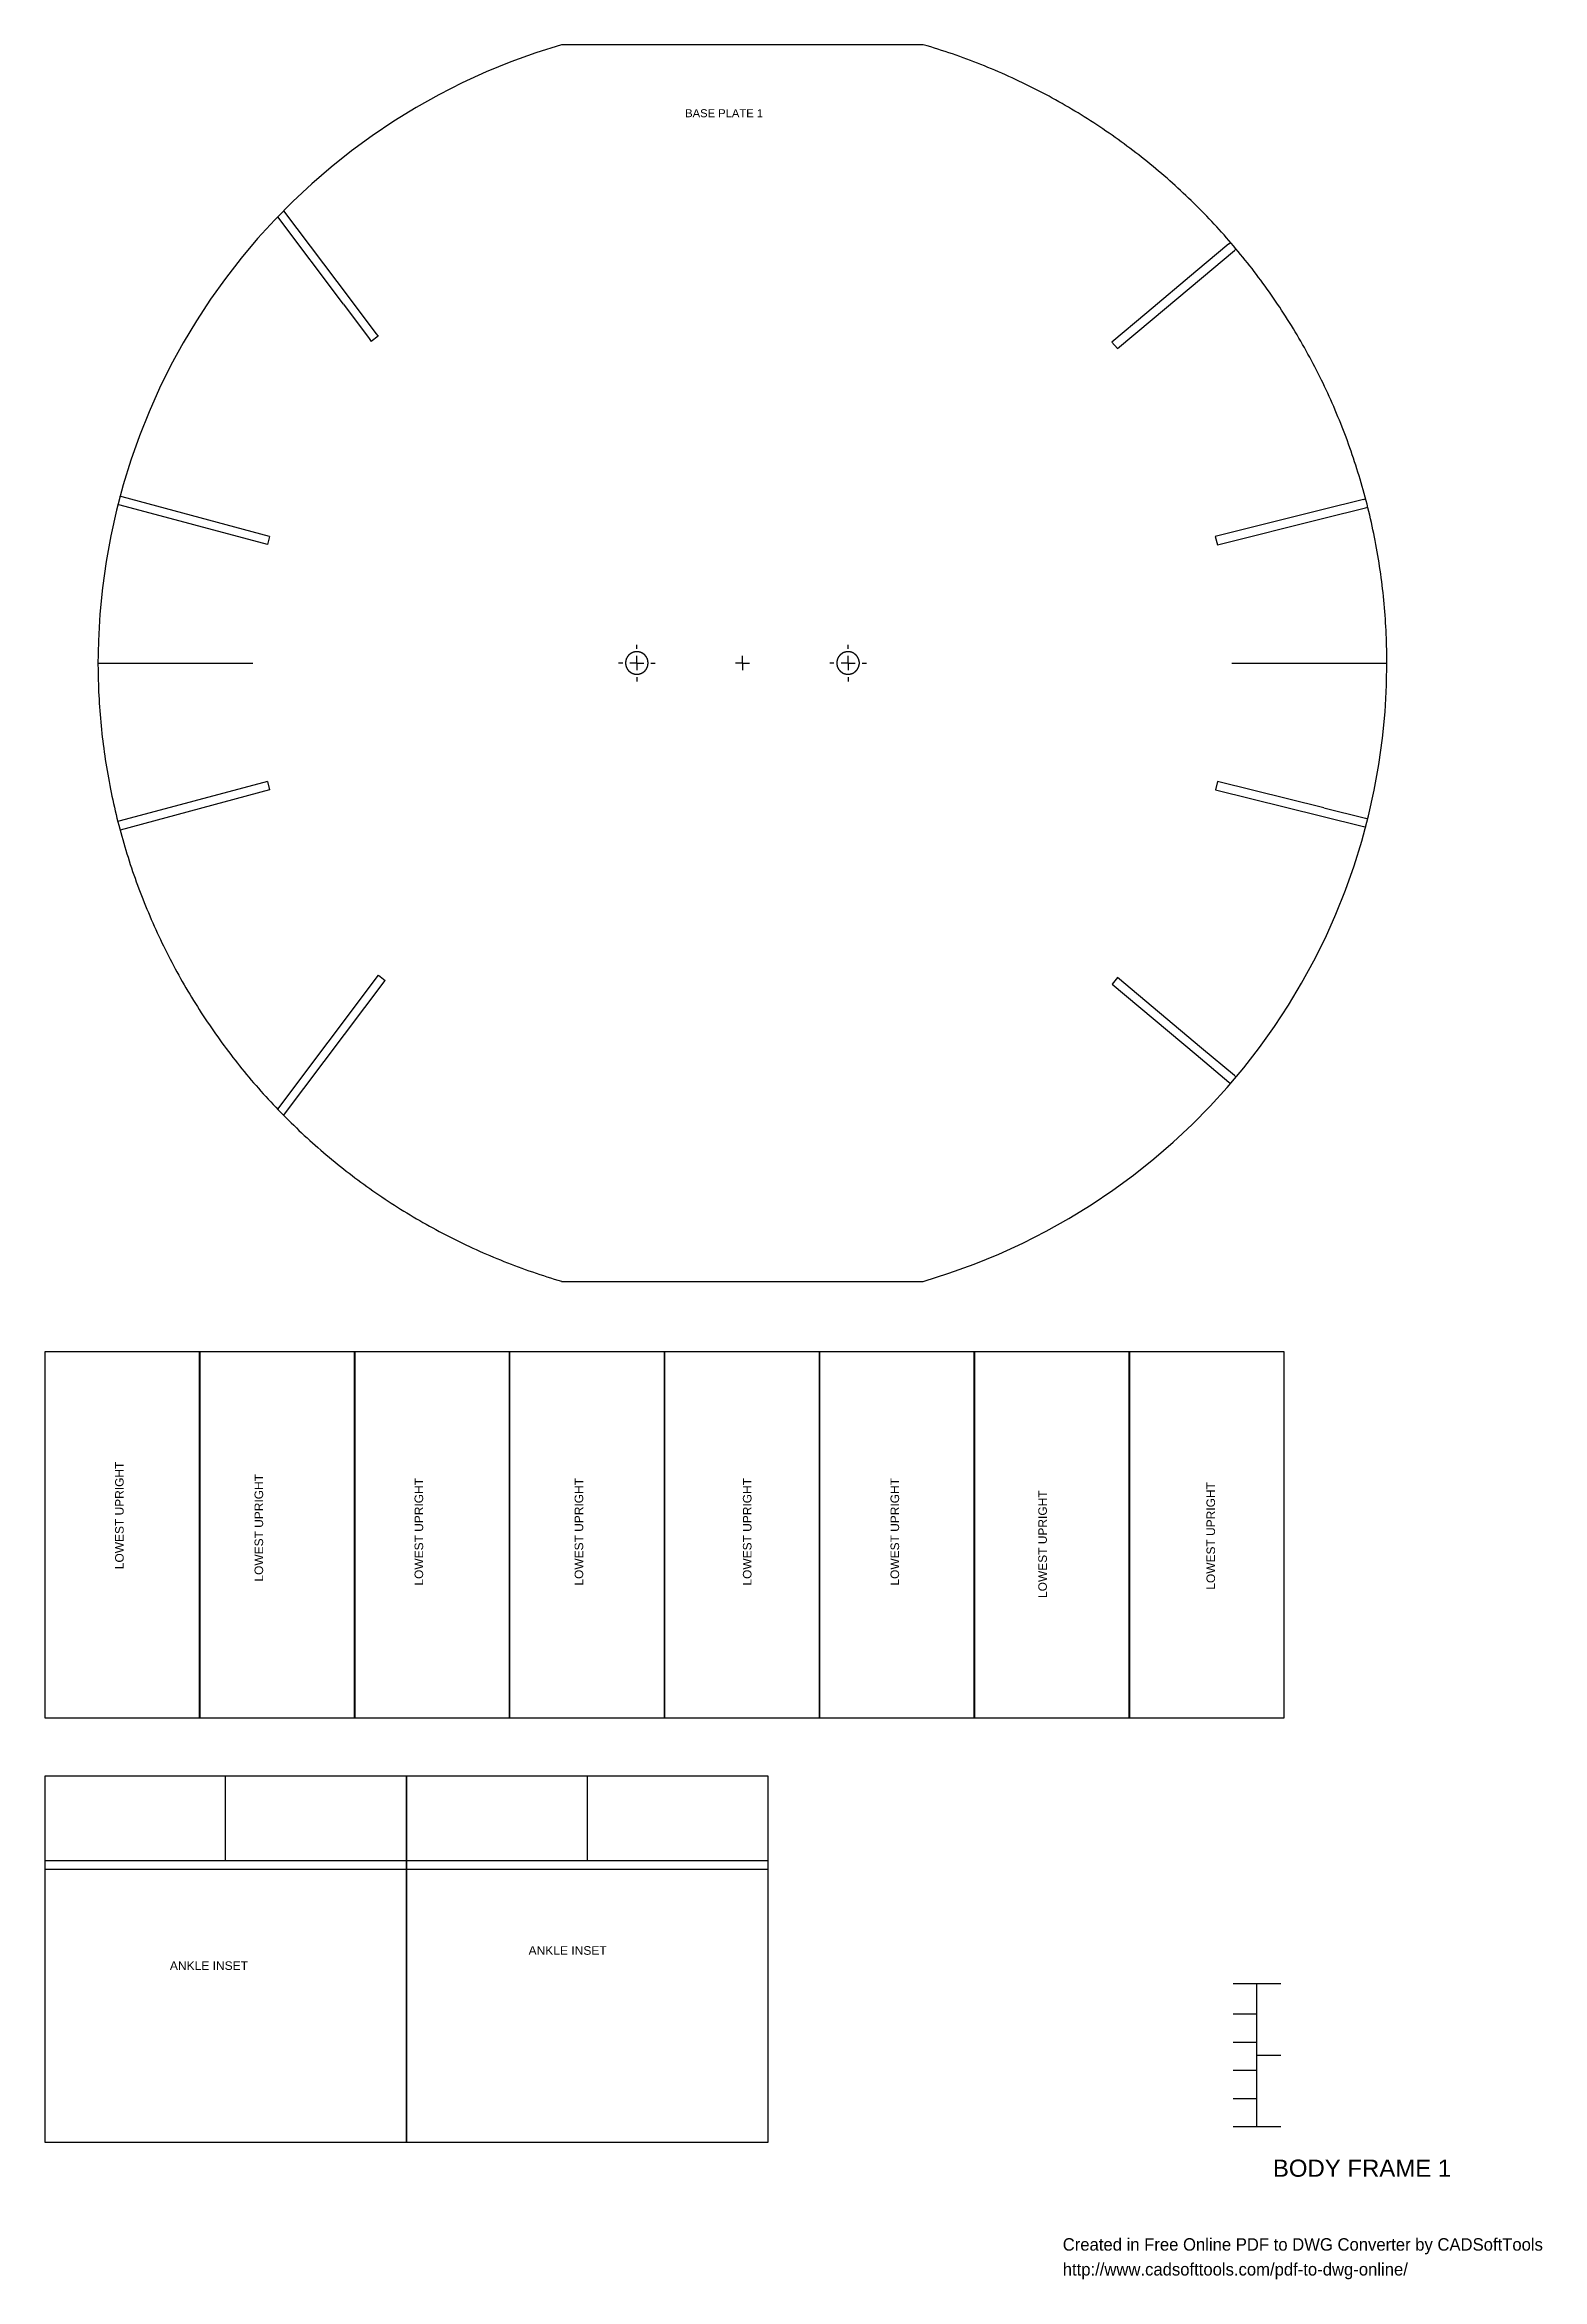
# Model space of a CAD drawing. Extents: x 36 to 568, y 6 to 800.
import ezdxf

# ---------------------------------------------------------------- set-up
doc = ezdxf.new("R2010")
doc.units = 0
doc.layers.get('0').update_dxf_attribs({"linetype": 'CONTINUOUS'})
doc.layers.add('12D7728', color=7, linetype='CONTINUOUS')
doc.styles.add('12D77B8', font='txt')
doc.styles.add('ARIAL0', font='txt', dxfattribs={"height": 7.794})

msp = doc.modelspace()

# ---------------------------------------------------------------- texts
at = {"color": 7, "style": 'ARIAL0'}
for s, height, p in [('BASE PLATE 1', 2.8498, (263.78, 774.06)), ('ANKLE INSET', 3.0554, (208.17, 121.23)), ('ANKLE INSET', 3.0554, (80.78, 115.84)), ('BODY FRAME 1', 6.0883, (472.51, 42.37))]:
    msp.add_text(s, height=height, dxfattribs=at).set_placement(p)
for height, p in [(3.0382, (64.37, 258.22)), (3.0379, (113.89, 253.82)), (3.0379, (170.72, 252.4)), (3.0379, (227.56, 252.4)), (3.0382, (287.33, 252.4)), (3.0379, (339.76, 252.4)), (3.0382, (392.23, 248)), (3.0379, (451.97, 250.94))]:
    msp.add_text('LOWEST UPRIGHT', height=height, rotation=90, dxfattribs=at).set_placement(p)

# ---------------------------------------------------------------- blocks, each defined once
blk = doc.blocks.new('12A4460')
at = {"layer": '12D7728', "color": 1, "style": '12D77B8'}
for s, p in [('Created in Free Online PDF to DWG Converter by CADSoftTools', (0, 0)), ('http://www.cadsofttools.com/pdf-to-dwg-online/', (0, -2))]:
    blk.add_text(s, height=1, dxfattribs=at).set_placement(p)

# ---------------------------------------------------------------- linework, layer by layer
at = {"color": 7, "linetype": 'CONTINUOUS'}
for p, q in [((348.36, 799.84), (219.91, 799.84)), ((456.9, 729.04), (457.53, 729.57)), ((458.82, 726.76), (459.48, 727.29)), ((142.41, 707.61), (151.54, 695.44)), ((151.54, 695.44), (152.3, 694.44)), ((153.95, 697.26), (154.71, 696.26)), ((63.08, 636.29), (62.29, 636.49)), ((63.84, 639.17), (63.05, 639.4)), ((115.45, 622.23), (63.08, 636.29)), ((116.21, 625.14), (63.84, 639.17)), ((504.66, 638.24), (505.46, 638.47)), ((505.39, 635.33), (506.19, 635.53)), ((55.24, 580.15), (110.25, 580.15)), ((241.61, 580.15), (240.13, 580.15)), ((246.64, 580.15), (244.13, 580.15)), ((246.64, 585.15), (246.64, 586.67)), ((246.64, 580.15), (246.64, 582.67)), ((246.64, 580.15), (246.64, 577.64)), ((246.64, 580.15), (249.12, 580.15)), ((251.64, 580.15), (253.13, 580.15)), ((284.12, 580.15), (281.64, 580.15)), ((284.12, 580.15), (284.12, 582.67)), ((284.12, 580.15), (284.12, 577.64)), ((284.12, 580.15), (286.64, 580.15)), ((316.64, 580.15), (315.15, 580.15)), ((321.63, 580.15), (319.15, 580.15)), ((321.63, 585.15), (321.63, 586.67)), ((321.63, 580.15), (321.63, 582.67)), ((321.63, 580.15), (321.63, 577.64)), ((321.63, 580.15), (324.15, 580.15)), ((326.66, 580.15), (328.15, 580.15)), ((246.64, 575.12), (246.64, 573.64)), ((321.63, 575.12), (321.63, 573.64)), ((115.45, 538.04), (63.08, 524.05)), ((116.21, 535.16), (63.09, 520.78)), ((115.45, 538.04), (116.21, 535.16)), ((63.08, 524.05), (62.29, 523.82)), ((490.61, 528.68), (505.39, 524.98)), ((505.39, 524.98), (506.19, 524.78)), ((504.66, 522.1), (505.49, 521.87)), ((119.06, 421.64), (154.85, 469.24)), ((121.17, 419.45), (157.26, 467.42)), ((456.9, 431.29), (457.53, 430.76)), ((458.82, 433.58), (459.48, 433.05)), ((219.91, 360.47), (348.36, 360.47)), ((91.33, 335.46), (36.32, 335.46)), ((36.32, 335.46), (36.32, 205.43)), ((91.33, 205.43), (91.33, 335.46)), ((146.38, 335.46), (91.37, 335.46)), ((91.37, 335.46), (91.37, 205.43)), ((146.38, 205.43), (146.38, 335.46)), ((201.42, 335.46), (146.41, 335.46)), ((146.41, 335.46), (146.41, 205.43)), ((256.4, 335.46), (201.39, 335.46)), ((201.39, 335.46), (201.39, 205.43)), ((201.42, 205.43), (201.42, 335.46)), ((256.4, 205.43), (256.4, 335.46)), ((311.45, 335.46), (256.4, 335.46)), ((256.4, 335.46), (256.4, 205.43)), ((311.45, 205.43), (311.45, 335.46)), ((366.46, 335.46), (311.45, 335.46)), ((311.45, 335.46), (311.45, 205.43)), ((366.46, 205.43), (366.46, 335.46)), ((421.5, 335.46), (366.49, 335.46)), ((366.49, 335.46), (366.49, 205.43)), ((421.5, 205.43), (421.5, 335.46)), ((476.51, 335.46), (421.54, 335.46)), ((421.54, 335.46), (421.54, 205.43)), ((476.51, 205.43), (476.51, 335.46)), ((36.32, 205.43), (91.33, 205.43)), ((91.37, 205.43), (146.38, 205.43)), ((146.41, 205.43), (201.42, 205.43)), ((201.39, 205.43), (256.4, 205.43)), ((256.4, 205.43), (311.45, 205.43)), ((311.45, 205.43), (366.46, 205.43)), ((366.49, 205.43), (421.5, 205.43)), ((421.54, 205.43), (476.51, 205.43)), ((164.8, 184.72), (36.35, 184.72)), ((36.35, 184.72), (36.35, 54.68)), ((164.8, 54.68), (164.8, 184.72)), ((293.25, 184.72), (164.8, 184.72)), ((164.8, 184.72), (164.8, 54.68)), ((293.25, 54.68), (293.25, 184.72)), ((458.35, 111.02), (475.39, 111.02)), ((466.85, 60.21), (466.85, 111.02)), ((458.35, 100.2), (466.85, 100.2)), ((458.35, 90.21), (466.85, 90.21)), ((458.35, 80.22), (466.85, 80.22)), ((466.85, 85.61), (475.39, 85.61)), ((458.35, 70.2), (466.85, 70.2)), ((458.35, 60.21), (475.39, 60.21)), ((36.35, 54.68), (164.8, 54.68)), ((164.8, 54.68), (293.25, 54.68))]:
    msp.add_line(p, q, dxfattribs=at)
for p, q in [((142.41, 707.61), (119.09, 738.7)), ((154.71, 696.26), (152.3, 694.44)), ((116.21, 625.14), (115.45, 622.23)), ((154.85, 469.24), (157.26, 467.42))]:
    msp.add_line(p, q)
for points in [[(121.17, 740.85), (144.82, 709.43), (153.95, 697.26)], [(504.66, 638.24), (489.88, 634.57), (467.68, 629.01), (452.07, 625.14), (452.83, 622.2), (490.61, 631.66), (505.39, 635.33)], [(242.94, 581.71), (242.87, 581.61), (242.87, 581.54), (242.87, 581.51), (242.84, 581.48), (242.81, 581.44), (242.81, 581.38), (242.81, 581.31)], [(243.53, 582.7), (243.5, 582.67), (243.47, 582.63), (243.43, 582.6), (243.4, 582.53), (243.37, 582.5), (243.33, 582.44), (243.3, 582.4)], [(244.39, 583.49), (244.36, 583.46), (244.29, 583.43), (244.23, 583.36), (244.19, 583.36), (244.16, 583.33), (244.13, 583.3), (244.1, 583.26)], [(245.45, 583.99), (245.42, 583.99), (245.32, 583.96), (245.29, 583.92), (245.22, 583.92), (245.19, 583.89), (245.12, 583.89), (245.09, 583.86)], [(248.16, 583.86), (248.1, 583.89), (248.07, 583.89), (248, 583.92), (247.97, 583.92), (247.93, 583.96), (247.83, 583.99), (247.77, 583.99)], [(249.16, 583.26), (249.12, 583.3), (249.09, 583.33), (249.06, 583.36), (248.99, 583.36), (248.96, 583.43), (248.89, 583.46), (248.86, 583.49)], [(249.95, 582.4), (249.92, 582.44), (249.88, 582.47), (249.88, 582.5), (249.82, 582.53), (249.82, 582.6), (249.75, 582.63), (249.75, 582.67), (249.72, 582.7)], [(250.45, 581.31), (250.45, 581.38), (250.41, 581.44), (250.41, 581.48), (250.38, 581.51), (250.38, 581.54), (250.35, 581.61), (250.31, 581.71)], [(250.55, 579.39), (250.55, 579.43), (250.58, 579.49), (250.58, 579.59), (250.58, 579.62), (250.58, 579.72), (250.61, 579.79), (250.61, 580.12), (250.65, 580.19), (250.61, 580.22), (250.61, 580.55), (250.58, 580.62), (250.58, 580.72), (250.58, 580.75), (250.58, 580.85), (250.55, 580.91), (250.55, 580.95)], [(317.93, 581.71), (317.9, 581.61), (317.86, 581.54), (317.86, 581.51), (317.86, 581.48), (317.83, 581.44), (317.8, 581.38), (317.8, 581.31)], [(318.52, 582.7), (318.49, 582.67), (318.49, 582.63), (318.46, 582.6), (318.43, 582.53), (318.39, 582.5), (318.33, 582.44), (318.29, 582.4)], [(319.39, 583.49), (319.39, 583.46), (319.29, 583.43), (319.25, 583.36), (319.22, 583.36), (319.15, 583.33), (319.12, 583.3), (319.09, 583.26)], [(320.48, 583.99), (320.41, 583.99), (320.34, 583.96), (320.28, 583.92), (320.25, 583.92), (320.18, 583.89), (320.15, 583.89), (320.08, 583.86)], [(323.16, 583.86), (323.12, 583.89), (323.09, 583.89), (323.02, 583.92), (322.99, 583.92), (322.92, 583.96), (322.86, 583.99), (322.79, 583.99)], [(324.15, 583.26), (324.15, 583.3), (324.08, 583.33), (324.05, 583.36), (324.02, 583.36), (323.98, 583.43), (323.88, 583.46), (323.85, 583.49)], [(324.98, 582.4), (324.91, 582.44), (324.88, 582.5), (324.84, 582.53), (324.81, 582.6), (324.78, 582.63), (324.74, 582.67), (324.74, 582.7)], [(325.44, 581.31), (325.44, 581.38), (325.44, 581.44), (325.41, 581.48), (325.37, 581.51), (325.37, 581.54), (325.37, 581.61), (325.34, 581.71)], [(325.57, 579.39), (325.57, 579.43), (325.57, 579.49), (325.57, 579.59), (325.6, 579.62), (325.6, 579.72), (325.64, 579.79), (325.64, 580.12), (325.64, 580.19), (325.64, 580.22), (325.64, 580.55), (325.6, 580.62), (325.6, 580.72), (325.57, 580.75), (325.57, 580.85), (325.57, 580.91), (325.57, 580.95)], [(457.99, 580.15), (496.92, 580.15), (512.17, 580.15), (513, 580.15)], [(242.81, 579.03), (242.81, 578.96), (242.87, 578.83), (242.87, 578.8), (242.87, 578.73), (242.94, 578.63)], [(243.3, 577.94), (243.33, 577.9), (243.37, 577.84), (243.4, 577.77), (243.43, 577.74), (243.47, 577.71), (243.5, 577.67), (243.53, 577.64)], [(244.1, 577.08), (244.13, 577.04), (244.16, 577.01), (244.19, 576.98), (244.23, 576.98), (244.29, 576.91), (244.33, 576.91), (244.36, 576.88), (244.39, 576.84)], [(245.09, 576.48), (245.12, 576.45), (245.19, 576.45), (245.22, 576.41), (245.29, 576.41), (245.32, 576.38), (245.35, 576.38), (245.42, 576.35), (245.45, 576.35)], [(245.85, 576.25), (245.88, 576.25), (245.95, 576.22), (246.05, 576.22), (246.08, 576.18), (246.18, 576.18), (246.25, 576.18), (246.58, 576.18), (246.64, 576.15), (246.68, 576.18), (247.01, 576.18), (247.04, 576.18), (247.17, 576.18), (247.21, 576.22), (247.3, 576.22), (247.34, 576.25), (247.4, 576.25)], [(247.77, 576.35), (247.83, 576.35), (247.87, 576.38), (247.93, 576.38), (247.97, 576.41), (248, 576.41), (248.07, 576.45), (248.1, 576.45), (248.16, 576.48)], [(248.86, 576.84), (248.89, 576.88), (248.93, 576.91), (248.96, 576.91), (248.99, 576.98), (249.06, 576.98), (249.09, 577.01), (249.12, 577.04), (249.16, 577.08)], [(249.72, 577.64), (249.75, 577.67), (249.75, 577.71), (249.82, 577.74), (249.82, 577.77), (249.88, 577.84), (249.88, 577.87), (249.92, 577.9), (249.95, 577.94)], [(250.31, 578.63), (250.35, 578.73), (250.38, 578.8), (250.38, 578.83), (250.41, 578.86), (250.41, 578.9), (250.45, 578.96), (250.45, 579.03)], [(317.8, 579.03), (317.8, 578.96), (317.86, 578.83), (317.86, 578.8), (317.9, 578.73), (317.93, 578.63)], [(318.29, 577.94), (318.33, 577.9), (318.39, 577.84), (318.43, 577.77), (318.46, 577.74), (318.49, 577.71), (318.49, 577.67), (318.52, 577.64)], [(319.09, 577.08), (319.12, 577.04), (319.15, 577.01), (319.22, 576.98), (319.25, 576.98), (319.29, 576.91), (319.32, 576.91), (319.39, 576.88), (319.39, 576.84)], [(320.08, 576.48), (320.15, 576.45), (320.18, 576.45), (320.25, 576.41), (320.28, 576.41), (320.34, 576.38), (320.38, 576.38), (320.41, 576.35), (320.48, 576.35)], [(320.87, 576.25), (320.91, 576.25), (320.94, 576.22), (321.04, 576.22), (321.11, 576.18), (321.2, 576.18), (321.24, 576.18), (321.57, 576.18), (321.63, 576.15), (321.67, 576.18), (322.03, 576.18), (322.06, 576.18), (322.16, 576.18), (322.2, 576.22), (322.33, 576.22), (322.36, 576.25), (322.4, 576.25)], [(322.79, 576.35), (322.86, 576.35), (322.89, 576.38), (322.92, 576.38), (322.99, 576.41), (323.02, 576.41), (323.09, 576.45), (323.12, 576.45), (323.16, 576.48)], [(323.85, 576.84), (323.88, 576.88), (323.92, 576.91), (323.98, 576.91), (324.02, 576.98), (324.05, 576.98), (324.08, 577.01), (324.15, 577.04), (324.15, 577.08)], [(324.74, 577.64), (324.74, 577.67), (324.78, 577.71), (324.81, 577.74), (324.84, 577.77), (324.88, 577.84), (324.91, 577.9), (324.98, 577.94)], [(325.34, 578.63), (325.37, 578.73), (325.37, 578.8), (325.37, 578.83), (325.44, 578.96), (325.44, 579.03)], [(100.56, 171.65), (100.56, 184.72)], [(229.04, 171.65), (229.04, 184.72)], [(100.56, 154.71), (100.56, 171.65)], [(229.04, 154.71), (229.04, 171.65)], [(36.35, 154.71), (164.8, 154.71)], [(36.35, 151.7), (164.8, 151.7)], [(164.8, 154.71), (293.25, 154.71)], [(164.8, 151.7), (293.25, 151.7)]]:
    msp.add_lwpolyline(points, dxfattribs=at)
for points in [[(456.9, 729.04), (445.19, 719.22), (427.69, 704.53), (415.35, 694.18), (417.3, 691.9), (429.61, 702.25), (447.14, 716.94), (458.82, 726.76)], [(490.65, 528.68), (452.83, 538.08), (452.1, 535.16), (489.88, 525.77), (504.66, 522.1)], [(458.82, 433.58), (447.14, 443.37), (417.3, 468.41), (415.38, 466.09), (445.22, 441.05), (456.9, 431.29)]]:
    msp.add_lwpolyline(points)
at = {"color": 7}
for points in [[(219.91, 799.84, 0), (210.8, 796.96, 0), (201.87, 793.73, 0), (193.14, 790.16, 0), (184.61, 786.26, 0), (176.29, 782.03, 0), (168.19, 777.5, 0), (160.31, 772.65, 0), (152.65, 767.51, 0), (145.24, 762.08, 0), (138.07, 756.37, 0), (131.15, 750.4, 0), (124.48, 744.16, 0), (118.07, 737.67, 0), (111.94, 730.94, 0), (106.08, 723.97, 0), (100.51, 716.78, 0), (95.22, 709.37, 0), (90.23, 701.76, 0), (85.55, 693.95, 0), (81.17, 685.95, 0), (77.11, 677.77, 0), (73.38, 669.41, 0), (69.97, 660.9, 0), (66.9, 652.23, 0), (64.17, 643.42, 0), (61.79, 634.48, 0), (59.77, 625.4, 0), (58.11, 616.21, 0), (56.83, 606.91, 0), (55.91, 597.51, 0), (55.39, 588.03, 0), (55.24, 579.49, 0), (55.25, 578.12, 0), (55.27, 576.76, 0), (55.3, 575.4, 0), (55.33, 574.04, 0), (55.37, 572.68, 0), (55.42, 571.32, 0), (55.48, 569.97, 0), (55.54, 568.61, 0), (55.62, 567.26, 0), (55.7, 565.91, 0), (55.78, 564.56, 0), (55.88, 563.22, 0), (55.98, 561.87, 0), (56.1, 560.53, 0), (56.22, 559.19, 0), (56.34, 557.85, 0), (56.48, 556.51, 0), (56.62, 555.17, 0), (56.77, 553.84, 0), (56.93, 552.51, 0), (57.1, 551.18, 0), (57.27, 549.86, 0), (57.45, 548.53, 0), (57.64, 547.21, 0), (57.83, 545.89, 0), (58.04, 544.57, 0), (58.25, 543.25, 0), (58.47, 541.94, 0), (58.69, 540.63, 0), (58.93, 539.32, 0), (59.17, 538.01, 0), (59.42, 536.7, 0), (59.67, 535.4, 0), (59.93, 534.1, 0), (60.21, 532.8, 0), (60.48, 531.51, 0), (60.77, 530.22, 0), (61.06, 528.92, 0), (61.36, 527.64, 0), (61.67, 526.35, 0), (61.98, 525.07, 0), (62.3, 523.79, 0), (62.63, 522.51, 0), (62.97, 521.23, 0), (63.31, 519.96, 0), (63.66, 518.69, 0), (64.02, 517.43, 0), (64.38, 516.16, 0), (64.75, 514.9, 0), (65.13, 513.64, 0), (65.52, 512.39, 0), (65.91, 511.13, 0), (66.31, 509.88, 0), (66.72, 508.63, 0), (67.13, 507.39, 0), (67.55, 506.15, 0), (67.98, 504.91, 0), (68.41, 503.68, 0), (68.85, 502.44, 0), (69.3, 501.21, 0), (69.75, 499.99, 0), (70.22, 498.76, 0), (70.68, 497.54, 0), (71.16, 496.33, 0), (71.64, 495.11, 0), (72.13, 493.9, 0), (72.63, 492.69, 0), (73.13, 491.49, 0), (73.64, 490.29, 0), (74.15, 489.09, 0), (74.68, 487.9, 0), (75.2, 486.71, 0), (75.74, 485.52, 0), (76.28, 484.34, 0), (76.83, 483.15, 0), (77.39, 481.98, 0), (77.95, 480.8, 0), (78.52, 479.63, 0), (79.09, 478.47, 0), (79.67, 477.3, 0), (80.26, 476.14, 0), (80.86, 474.99, 0), (81.46, 473.84, 0), (82.06, 472.69, 0), (82.68, 471.54, 0), (83.3, 470.4, 0), (83.92, 469.26, 0), (84.56, 468.13, 0), (85.19, 467, 0), (85.84, 465.88, 0), (86.49, 464.75, 0), (87.15, 463.63, 0), (87.81, 462.52, 0), (88.48, 461.41, 0), (89.16, 460.3, 0), (89.84, 459.2, 0), (90.53, 458.1, 0), (91.22, 457.01, 0), (91.93, 455.92, 0), (92.63, 454.83, 0), (93.35, 453.75, 0), (94.06, 452.67, 0), (94.79, 451.6, 0), (95.52, 450.53, 0), (96.26, 449.46, 0), (97, 448.4, 0), (97.75, 447.34, 0), (98.5, 446.29, 0), (99.27, 445.24, 0), (100.03, 444.2, 0), (100.81, 443.16, 0), (101.58, 442.12, 0), (102.37, 441.09, 0), (103.16, 440.06, 0), (103.95, 439.04, 0), (104.76, 438.02, 0), (105.56, 437.01, 0), (106.38, 436, 0), (107.2, 435, 0), (108.02, 434, 0), (108.85, 433, 0), (109.69, 432.01, 0), (110.53, 431.03, 0), (111.38, 430.05, 0), (112.23, 429.07, 0), (113.09, 428.1, 0), (113.95, 427.13, 0), (114.82, 426.17, 0), (115.7, 425.21, 0), (116.58, 424.26, 0), (117.47, 423.31, 0), (118.36, 422.37, 0), (119.25, 421.44, 0), (120.16, 420.5, 0), (121.07, 419.57, 0), (121.98, 418.65, 0), (122.9, 417.74, 0), (123.82, 416.82, 0), (124.75, 415.92, 0), (125.69, 415.01, 0), (126.63, 414.12, 0), (127.57, 413.22, 0), (128.52, 412.34, 0), (129.48, 411.46, 0), (130.44, 410.58, 0), (131.41, 409.71, 0), (132.38, 408.84, 0), (133.35, 407.98, 0), (134.34, 407.13, 0), (135.32, 406.28, 0), (136.32, 405.44, 0), (137.31, 404.6, 0), (138.32, 403.76, 0), (139.32, 402.93, 0), (140.34, 402.11, 0), (141.35, 401.3, 0), (142.38, 400.48, 0), (143.4, 399.68, 0), (144.44, 398.88, 0), (145.47, 398.08, 0), (146.51, 397.3, 0), (147.56, 396.51, 0), (148.61, 395.73, 0), (149.67, 394.96, 0), (150.73, 394.2, 0), (151.8, 393.44, 0), (152.87, 392.68, 0), (153.94, 391.93, 0), (155.03, 391.19, 0), (156.11, 390.45, 0), (157.2, 389.72, 0), (158.3, 389, 0), (159.4, 388.28, 0), (160.5, 387.57, 0), (161.61, 386.86, 0), (162.72, 386.16, 0), (163.84, 385.46, 0), (164.96, 384.77, 0), (166.09, 384.09, 0), (167.22, 383.42, 0), (168.36, 382.75, 0), (169.5, 382.08, 0), (170.65, 381.42, 0), (171.79, 380.77, 0), (172.95, 380.13, 0), (174.11, 379.49, 0), (175.27, 378.85, 0), (176.44, 378.23, 0), (177.61, 377.61, 0), (178.79, 376.99, 0), (179.97, 376.39, 0), (181.15, 375.79, 0), (182.34, 375.19, 0), (183.53, 374.6, 0), (184.73, 374.02, 0), (185.93, 373.45, 0), (187.14, 372.88, 0), (188.35, 372.32, 0), (189.56, 371.76, 0), (190.78, 371.21, 0), (192.01, 370.67, 0), (193.23, 370.14, 0), (194.46, 369.61, 0), (195.7, 369.09, 0), (196.94, 368.57, 0), (198.18, 368.07, 0), (199.43, 367.57, 0), (200.68, 367.07, 0), (201.94, 366.58, 0), (203.19, 366.11, 0), (204.46, 365.63, 0), (205.72, 365.17, 0), (207, 364.71, 0), (208.27, 364.25, 0), (209.55, 363.81, 0), (210.83, 363.37, 0), (212.12, 362.94, 0), (213.41, 362.51, 0), (214.7, 362.1, 0), (216, 361.69, 0), (217.3, 361.29, 0), (218.6, 360.89, 0), (219.91, 360.5, 0)], [(348.36, 360.47, 0), (357.48, 363.35, 0), (366.41, 366.59, 0), (375.14, 370.16, 0), (383.67, 374.07, 0), (391.99, 378.3, 0), (400.09, 382.84, 0), (407.97, 387.69, 0), (415.62, 392.83, 0), (423.04, 398.26, 0), (430.21, 403.97, 0), (437.13, 409.95, 0), (443.8, 416.19, 0), (450.2, 422.68, 0), (456.33, 429.41, 0), (462.19, 436.38, 0), (467.76, 443.57, 0), (473.05, 450.97, 0), (478.04, 458.59, 0), (482.72, 466.4, 0), (487.1, 474.4, 0), (491.16, 482.58, 0), (494.89, 490.93, 0), (498.3, 499.44, 0), (501.37, 508.11, 0), (504.09, 516.92, 0), (506.47, 525.87, 0), (508.49, 534.94, 0), (510.14, 544.13, 0), (511.43, 553.43, 0), (512.34, 562.83, 0), (512.86, 572.31, 0), (513, 580.85, 0), (512.99, 582.22, 0), (512.97, 583.58, 0), (512.95, 584.94, 0), (512.92, 586.3, 0), (512.88, 587.66, 0), (512.83, 589.02, 0), (512.77, 590.37, 0), (512.71, 591.72, 0), (512.63, 593.08, 0), (512.55, 594.43, 0), (512.46, 595.77, 0), (512.37, 597.12, 0), (512.26, 598.46, 0), (512.15, 599.81, 0), (512.03, 601.15, 0), (511.91, 602.49, 0), (511.77, 603.82, 0), (511.63, 605.16, 0), (511.48, 606.49, 0), (511.32, 607.82, 0), (511.16, 609.15, 0), (510.98, 610.48, 0), (510.8, 611.8, 0), (510.62, 613.12, 0), (510.42, 614.45, 0), (510.22, 615.76, 0), (510, 617.08, 0), (509.79, 618.39, 0), (509.56, 619.71, 0), (509.33, 621.01, 0), (509.09, 622.32, 0), (508.84, 623.63, 0), (508.58, 624.93, 0), (508.32, 626.23, 0), (508.05, 627.53, 0), (507.77, 628.82, 0), (507.49, 630.11, 0), (507.2, 631.4, 0), (506.9, 632.69, 0), (506.59, 633.98, 0), (506.28, 635.26, 0), (505.95, 636.54, 0), (505.63, 637.82, 0), (505.29, 639.09, 0), (504.95, 640.37, 0), (504.6, 641.64, 0), (504.24, 642.9, 0), (503.88, 644.17, 0), (503.5, 645.43, 0), (503.13, 646.69, 0), (502.74, 647.94, 0), (502.35, 649.2, 0), (501.95, 650.45, 0), (501.54, 651.69, 0), (501.13, 652.94, 0), (500.71, 654.18, 0), (500.28, 655.42, 0), (499.85, 656.65, 0), (499.41, 657.89, 0), (498.96, 659.12, 0), (498.5, 660.34, 0), (498.04, 661.57, 0), (497.57, 662.79, 0), (497.1, 664, 0), (496.62, 665.22, 0), (496.13, 666.43, 0), (495.63, 667.64, 0), (495.13, 668.84, 0), (494.62, 670.04, 0), (494.11, 671.24, 0), (493.58, 672.43, 0), (493.06, 673.62, 0), (492.52, 674.81, 0), (491.98, 676, 0), (491.43, 677.18, 0), (490.87, 678.35, 0), (490.31, 679.53, 0), (489.74, 680.7, 0), (489.17, 681.86, 0), (488.59, 683.03, 0), (488, 684.19, 0), (487.4, 685.34, 0), (486.81, 686.5, 0), (486.2, 687.64, 0), (485.58, 688.79, 0), (484.96, 689.93, 0), (484.34, 691.07, 0), (483.7, 692.2, 0), (483.07, 693.33, 0), (482.42, 694.46, 0), (481.77, 695.58, 0), (481.11, 696.7, 0), (480.45, 697.82, 0), (479.78, 698.93, 0), (479.1, 700.03, 0), (478.42, 701.13, 0), (477.73, 702.23, 0), (477.04, 703.33, 0), (476.34, 704.42, 0), (475.63, 705.51, 0), (474.92, 706.59, 0), (474.2, 707.67, 0), (473.47, 708.74, 0), (472.74, 709.81, 0), (472, 710.88, 0), (471.26, 711.94, 0), (470.51, 713, 0), (469.76, 714.05, 0), (469, 715.1, 0), (468.23, 716.14, 0), (467.45, 717.18, 0), (466.68, 718.22, 0), (465.89, 719.25, 0), (465.1, 720.28, 0), (464.31, 721.3, 0), (463.5, 722.32, 0), (462.7, 723.33, 0), (461.88, 724.34, 0), (461.06, 725.34, 0), (460.24, 726.34, 0), (459.41, 727.34, 0), (458.57, 728.33, 0), (457.73, 729.31, 0), (456.88, 730.29, 0), (456.03, 731.27, 0), (455.17, 732.24, 0), (454.31, 733.21, 0), (453.44, 734.17, 0), (452.56, 735.13, 0), (451.68, 736.08, 0), (450.8, 737.03, 0), (449.9, 737.97, 0), (449.01, 738.91, 0), (448.1, 739.84, 0), (447.19, 740.77, 0), (446.28, 741.69, 0), (445.36, 742.61, 0), (444.44, 743.52, 0), (443.51, 744.43, 0), (442.57, 745.33, 0), (441.63, 746.23, 0), (440.69, 747.12, 0), (439.74, 748.01, 0), (438.78, 748.89, 0), (437.82, 749.76, 0), (436.85, 750.64, 0), (435.88, 751.5, 0), (434.91, 752.36, 0), (433.92, 753.22, 0), (432.94, 754.07, 0), (431.94, 754.91, 0), (430.95, 755.75, 0), (429.95, 756.58, 0), (428.94, 757.41, 0), (427.93, 758.23, 0), (426.91, 759.05, 0), (425.89, 759.86, 0), (424.86, 760.67, 0), (423.83, 761.47, 0), (422.79, 762.26, 0), (421.75, 763.05, 0), (420.7, 763.84, 0), (419.65, 764.61, 0), (418.59, 765.38, 0), (417.53, 766.15, 0), (416.46, 766.91, 0), (415.39, 767.67, 0), (414.32, 768.41, 0), (413.24, 769.16, 0), (412.15, 769.89, 0), (411.06, 770.62, 0), (409.97, 771.35, 0), (408.87, 772.07, 0), (407.76, 772.78, 0), (406.65, 773.49, 0), (405.54, 774.19, 0), (404.42, 774.88, 0), (403.3, 775.57, 0), (402.17, 776.26, 0), (401.04, 776.93, 0), (399.91, 777.6, 0), (398.76, 778.27, 0), (397.62, 778.92, 0), (396.47, 779.58, 0), (395.32, 780.22, 0), (394.16, 780.86, 0), (393, 781.49, 0), (391.83, 782.12, 0), (390.66, 782.74, 0), (389.48, 783.35, 0), (388.3, 783.96, 0), (387.12, 784.56, 0), (385.93, 785.16, 0), (384.73, 785.74, 0), (383.54, 786.33, 0), (382.33, 786.9, 0), (381.13, 787.47, 0), (379.92, 788.03, 0), (378.7, 788.58, 0), (377.49, 789.13, 0), (376.26, 789.67, 0), (375.04, 790.21, 0), (373.81, 790.74, 0), (372.57, 791.26, 0), (371.33, 791.77, 0), (370.09, 792.28, 0), (368.84, 792.78, 0), (367.59, 793.27, 0), (366.34, 793.76, 0), (365.08, 794.24, 0), (363.82, 794.71, 0), (362.55, 795.18, 0), (361.28, 795.64, 0), (360, 796.09, 0), (358.73, 796.53, 0), (357.44, 796.97, 0), (356.16, 797.4, 0), (354.87, 797.83, 0), (353.57, 798.24, 0), (352.28, 798.65, 0), (350.98, 799.05, 0), (349.67, 799.45, 0), (348.36, 799.84, 0)], [(242.81, 581.31, 0), (242.8, 581.3, 0), (242.79, 581.3, 0), (242.79, 581.29, 0), (242.78, 581.28, 0), (242.78, 581.27, 0), (242.78, 581.26, 0), (242.77, 581.25, 0), (242.77, 581.24, 0), (242.76, 581.23, 0), (242.76, 581.22, 0), (242.76, 581.21, 0), (242.75, 581.19, 0), (242.75, 581.18, 0), (242.75, 581.17, 0), (242.75, 581.15, 0), (242.74, 581.14, 0), (242.74, 581.13, 0), (242.74, 581.11, 0), (242.74, 581.1, 0), (242.74, 581.09, 0), (242.73, 581.07, 0), (242.73, 581.06, 0), (242.73, 581.05, 0), (242.73, 581.04, 0), (242.72, 581.02, 0), (242.72, 581.01, 0), (242.72, 581, 0), (242.72, 580.99, 0), (242.72, 580.98, 0), (242.71, 580.97, 0), (242.71, 580.96, 0), (242.71, 580.95, 0), (242.7, 580.92, 0), (242.69, 580.89, 0), (242.69, 580.87, 0), (242.68, 580.84, 0), (242.68, 580.81, 0), (242.67, 580.79, 0), (242.67, 580.77, 0), (242.66, 580.74, 0), (242.66, 580.72, 0), (242.66, 580.7, 0), (242.65, 580.67, 0), (242.65, 580.65, 0), (242.64, 580.63, 0), (242.64, 580.6, 0), (242.64, 580.58, 0), (242.64, 580.56, 0), (242.63, 580.54, 0), (242.63, 580.51, 0), (242.63, 580.49, 0), (242.63, 580.47, 0), (242.63, 580.45, 0), (242.63, 580.42, 0), (242.63, 580.4, 0), (242.63, 580.37, 0), (242.63, 580.35, 0), (242.63, 580.32, 0), (242.63, 580.29, 0), (242.63, 580.27, 0), (242.63, 580.24, 0), (242.63, 580.21, 0), (242.64, 580.18, 0), (242.64, 580.15, 0), (242.64, 580.12, 0), (242.63, 580.1, 0), (242.63, 580.07, 0), (242.63, 580.04, 0), (242.63, 580.02, 0), (242.63, 579.99, 0), (242.63, 579.97, 0), (242.63, 579.95, 0), (242.63, 579.92, 0), (242.63, 579.9, 0), (242.63, 579.88, 0), (242.63, 579.86, 0), (242.63, 579.84, 0), (242.63, 579.81, 0), (242.63, 579.79, 0), (242.64, 579.77, 0), (242.64, 579.75, 0), (242.64, 579.73, 0), (242.65, 579.7, 0), (242.65, 579.68, 0), (242.65, 579.66, 0), (242.66, 579.64, 0), (242.66, 579.61, 0), (242.66, 579.59, 0), (242.67, 579.57, 0), (242.67, 579.54, 0), (242.68, 579.52, 0), (242.68, 579.49, 0), (242.69, 579.47, 0), (242.69, 579.44, 0), (242.7, 579.41, 0), (242.71, 579.39, 0), (242.71, 579.39, 0), (242.71, 579.39, 0), (242.71, 579.39, 0), (242.71, 579.39, 0), (242.71, 579.39, 0), (242.71, 579.39, 0), (242.71, 579.39, 0), (242.71, 579.39, 0), (242.71, 579.38, 0), (242.71, 579.38, 0), (242.71, 579.38, 0), (242.71, 579.38, 0), (242.71, 579.38, 0), (242.71, 579.38, 0), (242.71, 579.38, 0), (242.71, 579.38, 0), (242.71, 579.38, 0), (242.71, 579.38, 0), (242.71, 579.38, 0), (242.71, 579.38, 0), (242.71, 579.38, 0), (242.71, 579.38, 0), (242.71, 579.38, 0), (242.71, 579.37, 0), (242.71, 579.37, 0), (242.71, 579.37, 0), (242.71, 579.37, 0), (242.71, 579.37, 0), (242.71, 579.37, 0), (242.71, 579.37, 0), (242.71, 579.37, 0), (242.71, 579.37, 0), (242.71, 579.37, 0), (242.71, 579.37, 0), (242.71, 579.37, 0), (242.71, 579.36, 0), (242.71, 579.36, 0), (242.72, 579.36, 0), (242.72, 579.36, 0), (242.72, 579.36, 0), (242.72, 579.36, 0), (242.72, 579.36, 0), (242.72, 579.36, 0), (242.72, 579.36, 0), (242.72, 579.36, 0), (242.72, 579.36, 0), (242.72, 579.36, 0), (242.72, 579.35, 0), (242.72, 579.35, 0), (242.72, 579.35, 0), (242.72, 579.35, 0), (242.72, 579.35, 0), (242.72, 579.35, 0), (242.72, 579.35, 0), (242.72, 579.35, 0), (242.72, 579.35, 0), (242.72, 579.35, 0), (242.72, 579.34, 0), (242.72, 579.34, 0), (242.72, 579.34, 0), (242.72, 579.34, 0), (242.72, 579.34, 0), (242.72, 579.34, 0), (242.72, 579.34, 0), (242.72, 579.34, 0), (242.72, 579.34, 0), (242.72, 579.34, 0), (242.72, 579.34, 0), (242.72, 579.34, 0), (242.72, 579.33, 0), (242.72, 579.33, 0), (242.72, 579.33, 0), (242.72, 579.33, 0), (242.72, 579.33, 0), (242.72, 579.33, 0), (242.72, 579.33, 0), (242.72, 579.33, 0), (242.72, 579.33, 0), (242.72, 579.33, 0), (242.72, 579.33, 0), (242.72, 579.32, 0), (242.72, 579.32, 0), (242.72, 579.32, 0), (242.72, 579.32, 0), (242.72, 579.32, 0), (242.72, 579.32, 0), (242.72, 579.32, 0), (242.72, 579.32, 0), (242.72, 579.32, 0), (242.72, 579.32, 0), (242.72, 579.32, 0), (242.72, 579.31, 0), (242.72, 579.31, 0), (242.72, 579.31, 0), (242.72, 579.31, 0), (242.72, 579.31, 0), (242.72, 579.31, 0), (242.72, 579.31, 0), (242.73, 579.31, 0), (242.73, 579.31, 0), (242.73, 579.3, 0), (242.73, 579.3, 0), (242.73, 579.3, 0), (242.73, 579.3, 0), (242.73, 579.3, 0), (242.73, 579.3, 0), (242.73, 579.3, 0), (242.73, 579.3, 0), (242.73, 579.3, 0), (242.73, 579.3, 0), (242.73, 579.29, 0), (242.73, 579.29, 0), (242.73, 579.29, 0), (242.73, 579.29, 0), (242.73, 579.29, 0), (242.73, 579.29, 0), (242.73, 579.29, 0), (242.73, 579.29, 0), (242.73, 579.29, 0), (242.73, 579.29, 0), (242.73, 579.29, 0), (242.73, 579.28, 0), (242.73, 579.28, 0), (242.73, 579.28, 0), (242.73, 579.28, 0), (242.73, 579.28, 0), (242.73, 579.28, 0), (242.73, 579.28, 0), (242.73, 579.28, 0), (242.73, 579.28, 0), (242.73, 579.28, 0), (242.73, 579.27, 0), (242.73, 579.27, 0), (242.73, 579.27, 0), (242.73, 579.27, 0), (242.73, 579.27, 0), (242.73, 579.27, 0), (242.73, 579.27, 0), (242.73, 579.27, 0), (242.73, 579.27, 0), (242.73, 579.27, 0), (242.73, 579.26, 0), (242.73, 579.26, 0), (242.73, 579.26, 0), (242.73, 579.26, 0), (242.73, 579.26, 0), (242.73, 579.26, 0), (242.73, 579.26, 0), (242.73, 579.26, 0), (242.73, 579.26, 0), (242.73, 579.25, 0), (242.73, 579.25, 0), (242.73, 579.25, 0), (242.74, 579.25, 0), (242.74, 579.25, 0), (242.74, 579.25, 0), (242.74, 579.25, 0), (242.74, 579.25, 0), (242.74, 579.25, 0), (242.74, 579.25, 0), (242.74, 579.25, 0), (242.74, 579.24, 0), (242.74, 579.24, 0), (242.74, 579.24, 0), (242.74, 579.24, 0), (242.74, 579.24, 0), (242.74, 579.24, 0), (242.74, 579.24, 0), (242.74, 579.24, 0), (242.74, 579.24, 0), (242.74, 579.23, 0), (242.74, 579.23, 0), (242.74, 579.23, 0), (242.74, 579.23, 0), (242.74, 579.23, 0), (242.74, 579.23, 0), (242.74, 579.23, 0), (242.74, 579.23, 0), (242.74, 579.23, 0), (242.74, 579.23, 0), (242.74, 579.23, 0), (242.74, 579.22, 0), (242.74, 579.22, 0), (242.74, 579.22, 0), (242.74, 579.22, 0), (242.74, 579.22, 0), (242.74, 579.22, 0), (242.74, 579.22, 0), (242.74, 579.22, 0), (242.74, 579.22, 0), (242.74, 579.22, 0), (242.74, 579.21, 0), (242.74, 579.21, 0), (242.74, 579.21, 0), (242.74, 579.21, 0), (242.74, 579.21, 0), (242.74, 579.21, 0), (242.74, 579.21, 0), (242.74, 579.21, 0), (242.74, 579.21, 0), (242.74, 579.2, 0), (242.74, 579.2, 0), (242.74, 579.2, 0), (242.74, 579.2, 0), (242.74, 579.2, 0), (242.74, 579.2, 0), (242.74, 579.2, 0), (242.74, 579.2, 0), (242.74, 579.2, 0), (242.74, 579.2, 0), (242.74, 579.19, 0), (242.74, 579.19, 0), (242.74, 579.19, 0), (242.75, 579.19, 0), (242.75, 579.19, 0), (242.75, 579.19, 0), (242.75, 579.19, 0), (242.75, 579.19, 0), (242.75, 579.19, 0), (242.75, 579.18, 0), (242.75, 579.18, 0), (242.75, 579.18, 0), (242.75, 579.18, 0), (242.75, 579.18, 0), (242.75, 579.18, 0), (242.75, 579.18, 0), (242.75, 579.18, 0), (242.75, 579.18, 0), (242.75, 579.18, 0), (242.75, 579.17, 0), (242.75, 579.17, 0), (242.75, 579.17, 0), (242.75, 579.17, 0), (242.75, 579.17, 0), (242.75, 579.17, 0), (242.75, 579.17, 0), (242.75, 579.17, 0), (242.75, 579.17, 0), (242.75, 579.17, 0), (242.75, 579.16, 0), (242.75, 579.16, 0), (242.75, 579.16, 0), (242.75, 579.16, 0), (242.75, 579.16, 0), (242.75, 579.16, 0), (242.75, 579.16, 0), (242.75, 579.16, 0), (242.75, 579.16, 0), (242.75, 579.16, 0), (242.75, 579.15, 0), (242.75, 579.15, 0), (242.75, 579.15, 0), (242.75, 579.15, 0), (242.75, 579.15, 0), (242.75, 579.15, 0), (242.75, 579.15, 0), (242.75, 579.15, 0), (242.75, 579.15, 0), (242.75, 579.15, 0), (242.75, 579.15, 0), (242.75, 579.14, 0), (242.75, 579.14, 0), (242.75, 579.14, 0), (242.75, 579.14, 0), (242.75, 579.14, 0), (242.75, 579.14, 0), (242.75, 579.14, 0), (242.76, 579.14, 0), (242.76, 579.14, 0), (242.76, 579.14, 0), (242.76, 579.13, 0), (242.76, 579.13, 0), (242.76, 579.13, 0), (242.76, 579.13, 0), (242.76, 579.13, 0), (242.76, 579.13, 0), (242.76, 579.13, 0), (242.76, 579.13, 0), (242.76, 579.13, 0), (242.76, 579.13, 0), (242.76, 579.13, 0), (242.76, 579.12, 0), (242.76, 579.12, 0), (242.76, 579.12, 0), (242.76, 579.12, 0), (242.76, 579.12, 0), (242.76, 579.12, 0), (242.76, 579.12, 0), (242.76, 579.12, 0), (242.76, 579.12, 0), (242.76, 579.12, 0), (242.76, 579.12, 0), (242.76, 579.12, 0), (242.76, 579.11, 0), (242.76, 579.11, 0), (242.76, 579.11, 0), (242.76, 579.11, 0), (242.76, 579.11, 0), (242.76, 579.11, 0), (242.76, 579.11, 0), (242.76, 579.11, 0), (242.76, 579.11, 0), (242.76, 579.11, 0), (242.76, 579.11, 0), (242.76, 579.1, 0), (242.76, 579.1, 0), (242.77, 579.1, 0), (242.77, 579.1, 0), (242.77, 579.1, 0), (242.77, 579.1, 0), (242.77, 579.1, 0), (242.77, 579.1, 0), (242.77, 579.1, 0), (242.77, 579.1, 0), (242.77, 579.1, 0), (242.77, 579.1, 0), (242.77, 579.09, 0), (242.77, 579.09, 0), (242.77, 579.09, 0), (242.77, 579.09, 0), (242.77, 579.09, 0), (242.77, 579.09, 0), (242.77, 579.09, 0), (242.77, 579.09, 0), (242.77, 579.09, 0), (242.77, 579.09, 0), (242.77, 579.09, 0), (242.77, 579.09, 0), (242.77, 579.08, 0), (242.77, 579.08, 0), (242.77, 579.08, 0), (242.77, 579.08, 0), (242.77, 579.08, 0), (242.77, 579.08, 0), (242.77, 579.08, 0), (242.77, 579.08, 0), (242.78, 579.08, 0), (242.78, 579.08, 0), (242.78, 579.08, 0), (242.78, 579.08, 0), (242.78, 579.08, 0), (242.78, 579.07, 0), (242.78, 579.07, 0), (242.78, 579.07, 0), (242.78, 579.07, 0), (242.78, 579.07, 0), (242.78, 579.07, 0), (242.78, 579.07, 0), (242.78, 579.07, 0), (242.78, 579.07, 0), (242.78, 579.07, 0), (242.78, 579.07, 0), (242.78, 579.07, 0), (242.78, 579.07, 0), (242.78, 579.07, 0), (242.78, 579.06, 0), (242.78, 579.06, 0), (242.78, 579.06, 0), (242.78, 579.06, 0), (242.78, 579.06, 0), (242.78, 579.06, 0), (242.78, 579.06, 0), (242.78, 579.06, 0), (242.78, 579.06, 0), (242.78, 579.06, 0), (242.78, 579.06, 0), (242.78, 579.06, 0), (242.78, 579.05, 0), (242.79, 579.05, 0), (242.79, 579.05, 0), (242.79, 579.05, 0), (242.79, 579.05, 0), (242.79, 579.05, 0), (242.79, 579.05, 0), (242.79, 579.05, 0), (242.79, 579.05, 0), (242.79, 579.05, 0), (242.79, 579.05, 0), (242.79, 579.05, 0), (242.79, 579.05, 0), (242.79, 579.05, 0), (242.79, 579.05, 0), (242.79, 579.05, 0), (242.79, 579.04, 0), (242.79, 579.04, 0), (242.79, 579.04, 0), (242.79, 579.04, 0), (242.79, 579.04, 0), (242.79, 579.04, 0), (242.79, 579.04, 0), (242.79, 579.04, 0), (242.79, 579.04, 0), (242.8, 579.04, 0), (242.8, 579.04, 0), (242.8, 579.04, 0), (242.8, 579.04, 0), (242.8, 579.04, 0), (242.8, 579.04, 0), (242.8, 579.04, 0), (242.8, 579.04, 0), (242.8, 579.03, 0), (242.8, 579.03, 0), (242.8, 579.03, 0), (242.8, 579.03, 0), (242.8, 579.03, 0), (242.8, 579.03, 0), (242.8, 579.03, 0), (242.8, 579.03, 0), (242.8, 579.03, 0), (242.8, 579.03, 0), (242.8, 579.03, 0), (242.8, 579.03, 0), (242.81, 579.03, 0), (242.81, 579.03, 0), (242.81, 579.03, 0)], [(243.3, 582.4, 0), (243.3, 582.4, 0), (243.29, 582.39, 0), (243.29, 582.38, 0), (243.28, 582.38, 0), (243.28, 582.37, 0), (243.28, 582.37, 0), (243.27, 582.36, 0), (243.27, 582.35, 0), (243.26, 582.35, 0), (243.26, 582.34, 0), (243.25, 582.34, 0), (243.25, 582.33, 0), (243.25, 582.32, 0), (243.24, 582.32, 0), (243.24, 582.31, 0), (243.23, 582.31, 0), (243.23, 582.3, 0), (243.23, 582.29, 0), (243.22, 582.29, 0), (243.22, 582.28, 0), (243.22, 582.28, 0), (243.21, 582.27, 0), (243.21, 582.27, 0), (243.21, 582.26, 0), (243.2, 582.26, 0), (243.2, 582.25, 0), (243.19, 582.24, 0), (243.19, 582.24, 0), (243.19, 582.23, 0), (243.19, 582.23, 0), (243.18, 582.22, 0), (243.18, 582.22, 0), (243.18, 582.21, 0), (243.17, 582.21, 0), (243.17, 582.2, 0), (243.17, 582.2, 0), (243.16, 582.19, 0), (243.16, 582.19, 0), (243.16, 582.18, 0), (243.16, 582.18, 0), (243.15, 582.17, 0), (243.15, 582.16, 0), (243.15, 582.16, 0), (243.14, 582.15, 0), (243.14, 582.15, 0), (243.14, 582.14, 0), (243.14, 582.14, 0), (243.13, 582.13, 0), (243.13, 582.13, 0), (243.13, 582.12, 0), (243.12, 582.12, 0), (243.12, 582.11, 0), (243.12, 582.11, 0), (243.12, 582.1, 0), (243.12, 582.1, 0), (243.11, 582.09, 0), (243.11, 582.09, 0), (243.11, 582.08, 0), (243.11, 582.08, 0), (243.1, 582.07, 0), (243.1, 582.07, 0), (243.1, 582.06, 0), (243.1, 582.06, 0), (243.09, 582.05, 0), (243.09, 582.05, 0), (243.09, 582.04, 0), (243.09, 582.04, 0), (243.09, 582.03, 0), (243.08, 582.03, 0), (243.08, 582.02, 0), (243.08, 582.02, 0), (243.07, 582.01, 0), (243.07, 582.01, 0), (243.07, 582, 0), (243.07, 582, 0), (243.07, 581.99, 0), (243.06, 581.99, 0), (243.06, 581.98, 0), (243.06, 581.98, 0), (243.06, 581.97, 0), (243.06, 581.97, 0), (243.05, 581.96, 0), (243.05, 581.96, 0), (243.05, 581.95, 0), (243.05, 581.95, 0), (243.04, 581.94, 0), (243.04, 581.93, 0), (243.04, 581.93, 0), (243.04, 581.92, 0), (243.03, 581.92, 0), (243.03, 581.91, 0), (243.03, 581.91, 0), (243.03, 581.9, 0), (243.03, 581.9, 0), (243.02, 581.89, 0), (243.02, 581.89, 0), (243.02, 581.88, 0), (243.02, 581.88, 0), (243.01, 581.87, 0), (243.01, 581.86, 0), (243.01, 581.86, 0), (243.01, 581.85, 0), (243, 581.85, 0), (243, 581.84, 0), (243, 581.84, 0), (243, 581.83, 0), (242.99, 581.83, 0), (242.99, 581.82, 0), (242.99, 581.82, 0), (242.99, 581.81, 0), (242.98, 581.8, 0), (242.98, 581.8, 0), (242.98, 581.79, 0), (242.98, 581.79, 0), (242.97, 581.78, 0), (242.97, 581.77, 0), (242.97, 581.77, 0), (242.97, 581.76, 0), (242.96, 581.76, 0), (242.96, 581.75, 0), (242.96, 581.75, 0), (242.95, 581.74, 0), (242.95, 581.73, 0), (242.95, 581.73, 0), (242.94, 581.72, 0), (242.94, 581.71, 0), (242.94, 581.71, 0)], [(244.1, 583.26, 0), (244.08, 583.25, 0), (244.07, 583.24, 0), (244.06, 583.23, 0), (244.05, 583.23, 0), (244.04, 583.22, 0), (244.03, 583.21, 0), (244.02, 583.2, 0), (244.01, 583.19, 0), (244, 583.18, 0), (243.99, 583.18, 0), (243.98, 583.17, 0), (243.97, 583.16, 0), (243.96, 583.15, 0), (243.95, 583.14, 0), (243.94, 583.14, 0), (243.93, 583.13, 0), (243.93, 583.12, 0), (243.92, 583.11, 0), (243.91, 583.11, 0), (243.9, 583.1, 0), (243.89, 583.09, 0), (243.88, 583.08, 0), (243.88, 583.07, 0), (243.87, 583.07, 0), (243.86, 583.06, 0), (243.85, 583.05, 0), (243.84, 583.04, 0), (243.83, 583.03, 0), (243.82, 583.02, 0), (243.81, 583.01, 0), (243.81, 583.01, 0), (243.8, 583, 0), (243.8, 583, 0), (243.79, 583, 0), (243.79, 582.99, 0), (243.79, 582.99, 0), (243.79, 582.99, 0), (243.79, 582.99, 0), (243.79, 582.99, 0), (243.79, 582.99, 0), (243.79, 582.99, 0), (243.78, 582.99, 0), (243.78, 582.98, 0), (243.78, 582.98, 0), (243.78, 582.98, 0), (243.78, 582.98, 0), (243.78, 582.98, 0), (243.78, 582.98, 0), (243.78, 582.98, 0), (243.77, 582.97, 0), (243.77, 582.97, 0), (243.77, 582.97, 0), (243.77, 582.97, 0), (243.77, 582.97, 0), (243.77, 582.97, 0), (243.77, 582.97, 0), (243.77, 582.96, 0), (243.76, 582.96, 0), (243.76, 582.96, 0), (243.76, 582.96, 0), (243.76, 582.96, 0), (243.76, 582.96, 0), (243.76, 582.96, 0), (243.76, 582.96, 0), (243.76, 582.96, 0), (243.75, 582.95, 0), (243.75, 582.95, 0), (243.75, 582.95, 0), (243.75, 582.95, 0), (243.75, 582.95, 0), (243.75, 582.95, 0), (243.75, 582.95, 0), (243.75, 582.95, 0), (243.75, 582.94, 0), (243.74, 582.94, 0), (243.74, 582.94, 0), (243.74, 582.94, 0), (243.74, 582.94, 0), (243.74, 582.94, 0), (243.74, 582.94, 0), (243.74, 582.94, 0), (243.74, 582.93, 0), (243.73, 582.93, 0), (243.73, 582.93, 0), (243.73, 582.93, 0), (243.73, 582.93, 0), (243.73, 582.93, 0), (243.73, 582.93, 0), (243.73, 582.93, 0), (243.73, 582.92, 0), (243.72, 582.92, 0), (243.72, 582.92, 0), (243.72, 582.92, 0), (243.72, 582.92, 0), (243.72, 582.92, 0), (243.72, 582.92, 0), (243.72, 582.92, 0), (243.72, 582.92, 0), (243.72, 582.91, 0), (243.71, 582.91, 0), (243.71, 582.91, 0), (243.71, 582.91, 0), (243.71, 582.91, 0), (243.71, 582.91, 0), (243.71, 582.91, 0), (243.71, 582.91, 0), (243.71, 582.9, 0), (243.71, 582.9, 0), (243.7, 582.9, 0), (243.7, 582.9, 0), (243.7, 582.9, 0), (243.7, 582.9, 0), (243.7, 582.9, 0), (243.7, 582.9, 0), (243.7, 582.9, 0), (243.7, 582.89, 0), (243.69, 582.89, 0), (243.69, 582.89, 0), (243.69, 582.89, 0), (243.69, 582.89, 0), (243.69, 582.89, 0), (243.69, 582.89, 0), (243.69, 582.89, 0), (243.69, 582.88, 0), (243.69, 582.88, 0), (243.69, 582.88, 0), (243.68, 582.88, 0), (243.68, 582.88, 0), (243.68, 582.88, 0), (243.68, 582.88, 0), (243.68, 582.88, 0), (243.68, 582.88, 0), (243.68, 582.87, 0), (243.68, 582.87, 0), (243.68, 582.87, 0), (243.67, 582.87, 0), (243.67, 582.87, 0), (243.67, 582.87, 0), (243.67, 582.87, 0), (243.67, 582.87, 0), (243.67, 582.86, 0), (243.67, 582.86, 0), (243.67, 582.86, 0), (243.66, 582.86, 0), (243.66, 582.86, 0), (243.66, 582.86, 0), (243.66, 582.86, 0), (243.66, 582.86, 0), (243.66, 582.85, 0), (243.66, 582.85, 0), (243.66, 582.85, 0), (243.66, 582.85, 0), (243.66, 582.85, 0), (243.65, 582.85, 0), (243.65, 582.85, 0), (243.65, 582.85, 0), (243.65, 582.85, 0), (243.65, 582.84, 0), (243.65, 582.84, 0), (243.65, 582.84, 0), (243.65, 582.84, 0), (243.65, 582.84, 0), (243.64, 582.84, 0), (243.64, 582.84, 0), (243.64, 582.83, 0), (243.64, 582.83, 0), (243.64, 582.83, 0), (243.64, 582.83, 0), (243.64, 582.83, 0), (243.64, 582.83, 0), (243.63, 582.83, 0), (243.63, 582.83, 0), (243.63, 582.82, 0), (243.63, 582.82, 0), (243.63, 582.82, 0), (243.63, 582.82, 0), (243.63, 582.82, 0), (243.63, 582.82, 0), (243.63, 582.82, 0), (243.62, 582.82, 0), (243.62, 582.81, 0), (243.62, 582.81, 0), (243.62, 582.81, 0), (243.62, 582.81, 0), (243.62, 582.81, 0), (243.62, 582.81, 0), (243.62, 582.8, 0), (243.62, 582.8, 0), (243.61, 582.8, 0), (243.61, 582.8, 0), (243.61, 582.8, 0), (243.61, 582.8, 0), (243.61, 582.8, 0), (243.61, 582.8, 0), (243.61, 582.79, 0), (243.61, 582.79, 0), (243.6, 582.79, 0), (243.6, 582.79, 0), (243.6, 582.79, 0), (243.6, 582.79, 0), (243.6, 582.79, 0), (243.6, 582.78, 0), (243.6, 582.78, 0), (243.6, 582.78, 0), (243.6, 582.78, 0), (243.59, 582.78, 0), (243.59, 582.78, 0), (243.59, 582.78, 0), (243.59, 582.77, 0), (243.59, 582.77, 0), (243.59, 582.77, 0), (243.59, 582.77, 0), (243.59, 582.77, 0), (243.59, 582.77, 0), (243.58, 582.76, 0), (243.58, 582.76, 0), (243.58, 582.76, 0), (243.58, 582.76, 0), (243.58, 582.76, 0), (243.58, 582.76, 0), (243.58, 582.76, 0), (243.57, 582.75, 0), (243.57, 582.75, 0), (243.57, 582.75, 0), (243.57, 582.75, 0), (243.57, 582.75, 0), (243.57, 582.75, 0), (243.57, 582.74, 0), (243.57, 582.74, 0), (243.56, 582.74, 0), (243.56, 582.74, 0), (243.56, 582.74, 0), (243.56, 582.74, 0), (243.56, 582.74, 0), (243.56, 582.73, 0), (243.56, 582.73, 0), (243.56, 582.73, 0), (243.56, 582.73, 0), (243.55, 582.73, 0), (243.55, 582.73, 0), (243.55, 582.72, 0), (243.55, 582.72, 0), (243.55, 582.72, 0), (243.55, 582.72, 0), (243.55, 582.72, 0), (243.54, 582.72, 0), (243.54, 582.71, 0), (243.54, 582.71, 0), (243.54, 582.71, 0), (243.54, 582.71, 0), (243.54, 582.71, 0), (243.54, 582.71, 0), (243.54, 582.7, 0), (243.53, 582.7, 0), (243.53, 582.7, 0)], [(245.09, 583.86, 0), (245.08, 583.86, 0), (245.08, 583.85, 0), (245.07, 583.85, 0), (245.06, 583.85, 0), (245.06, 583.84, 0), (245.05, 583.84, 0), (245.04, 583.84, 0), (245.04, 583.83, 0), (245.03, 583.83, 0), (245.03, 583.83, 0), (245.02, 583.83, 0), (245.01, 583.82, 0), (245.01, 583.82, 0), (245, 583.82, 0), (245, 583.81, 0), (244.99, 583.81, 0), (244.99, 583.81, 0), (244.98, 583.8, 0), (244.97, 583.8, 0), (244.97, 583.8, 0), (244.96, 583.8, 0), (244.96, 583.79, 0), (244.95, 583.79, 0), (244.95, 583.79, 0), (244.94, 583.79, 0), (244.94, 583.78, 0), (244.93, 583.78, 0), (244.93, 583.78, 0), (244.92, 583.78, 0), (244.91, 583.77, 0), (244.91, 583.77, 0), (244.9, 583.77, 0), (244.9, 583.76, 0), (244.89, 583.76, 0), (244.89, 583.76, 0), (244.88, 583.76, 0), (244.88, 583.75, 0), (244.87, 583.75, 0), (244.87, 583.75, 0), (244.86, 583.75, 0), (244.86, 583.75, 0), (244.85, 583.74, 0), (244.85, 583.74, 0), (244.84, 583.74, 0), (244.84, 583.73, 0), (244.83, 583.73, 0), (244.82, 583.73, 0), (244.82, 583.73, 0), (244.81, 583.73, 0), (244.81, 583.72, 0), (244.8, 583.72, 0), (244.8, 583.72, 0), (244.79, 583.72, 0), (244.79, 583.71, 0), (244.78, 583.71, 0), (244.78, 583.71, 0), (244.77, 583.71, 0), (244.77, 583.7, 0), (244.76, 583.7, 0), (244.76, 583.7, 0), (244.75, 583.7, 0), (244.75, 583.69, 0), (244.74, 583.69, 0), (244.74, 583.69, 0), (244.73, 583.68, 0), (244.73, 583.68, 0), (244.72, 583.68, 0), (244.72, 583.68, 0), (244.71, 583.67, 0), (244.71, 583.67, 0), (244.7, 583.67, 0), (244.7, 583.67, 0), (244.69, 583.66, 0), (244.69, 583.66, 0), (244.68, 583.66, 0), (244.68, 583.66, 0), (244.67, 583.65, 0), (244.67, 583.65, 0), (244.66, 583.65, 0), (244.66, 583.64, 0), (244.65, 583.64, 0), (244.65, 583.64, 0), (244.64, 583.64, 0), (244.64, 583.63, 0), (244.63, 583.63, 0), (244.62, 583.63, 0), (244.62, 583.63, 0), (244.62, 583.62, 0), (244.61, 583.62, 0), (244.6, 583.62, 0), (244.6, 583.61, 0), (244.59, 583.61, 0), (244.59, 583.61, 0), (244.58, 583.61, 0), (244.58, 583.6, 0), (244.57, 583.6, 0), (244.57, 583.6, 0), (244.56, 583.59, 0), (244.56, 583.59, 0), (244.55, 583.59, 0), (244.54, 583.59, 0), (244.54, 583.58, 0), (244.53, 583.58, 0), (244.53, 583.58, 0), (244.52, 583.57, 0), (244.52, 583.57, 0), (244.51, 583.57, 0), (244.51, 583.56, 0), (244.5, 583.56, 0), (244.5, 583.55, 0), (244.49, 583.55, 0), (244.48, 583.55, 0), (244.48, 583.54, 0), (244.47, 583.54, 0), (244.47, 583.54, 0), (244.46, 583.53, 0), (244.45, 583.53, 0), (244.45, 583.53, 0), (244.44, 583.52, 0), (244.44, 583.52, 0), (244.43, 583.52, 0), (244.42, 583.51, 0), (244.42, 583.51, 0), (244.41, 583.51, 0), (244.41, 583.5, 0), (244.4, 583.5, 0), (244.39, 583.49, 0)], [(246.64, 584.16, 0), (246.61, 584.16, 0), (246.58, 584.16, 0), (246.55, 584.16, 0), (246.53, 584.15, 0), (246.5, 584.15, 0), (246.47, 584.15, 0), (246.45, 584.15, 0), (246.42, 584.15, 0), (246.4, 584.15, 0), (246.37, 584.15, 0), (246.35, 584.15, 0), (246.32, 584.15, 0), (246.3, 584.15, 0), (246.28, 584.15, 0), (246.25, 584.15, 0), (246.23, 584.15, 0), (246.21, 584.15, 0), (246.19, 584.14, 0), (246.16, 584.14, 0), (246.14, 584.14, 0), (246.12, 584.14, 0), (246.1, 584.13, 0), (246.07, 584.13, 0), (246.05, 584.13, 0), (246.03, 584.12, 0), (246, 584.12, 0), (245.98, 584.11, 0), (245.95, 584.11, 0), (245.93, 584.11, 0), (245.9, 584.1, 0), (245.87, 584.1, 0), (245.85, 584.09, 0), (245.85, 584.09, 0), (245.85, 584.09, 0), (245.84, 584.09, 0), (245.84, 584.09, 0), (245.84, 584.09, 0), (245.84, 584.09, 0), (245.84, 584.09, 0), (245.84, 584.09, 0), (245.84, 584.09, 0), (245.84, 584.09, 0), (245.83, 584.09, 0), (245.83, 584.08, 0), (245.83, 584.08, 0), (245.83, 584.08, 0), (245.83, 584.08, 0), (245.83, 584.08, 0), (245.82, 584.08, 0), (245.82, 584.08, 0), (245.82, 584.08, 0), (245.82, 584.08, 0), (245.82, 584.08, 0), (245.82, 584.08, 0), (245.81, 584.08, 0), (245.81, 584.08, 0), (245.81, 584.08, 0), (245.81, 584.08, 0), (245.81, 584.08, 0), (245.81, 584.08, 0), (245.81, 584.08, 0), (245.8, 584.08, 0), (245.8, 584.08, 0), (245.8, 584.08, 0), (245.8, 584.08, 0), (245.8, 584.08, 0), (245.79, 584.08, 0), (245.79, 584.08, 0), (245.79, 584.08, 0), (245.79, 584.08, 0), (245.79, 584.08, 0), (245.79, 584.07, 0), (245.78, 584.07, 0), (245.78, 584.07, 0), (245.78, 584.07, 0), (245.78, 584.07, 0), (245.78, 584.07, 0), (245.78, 584.07, 0), (245.78, 584.07, 0), (245.77, 584.07, 0), (245.77, 584.07, 0), (245.77, 584.07, 0), (245.77, 584.07, 0), (245.77, 584.07, 0), (245.76, 584.07, 0), (245.76, 584.07, 0), (245.76, 584.07, 0), (245.76, 584.07, 0), (245.76, 584.07, 0), (245.75, 584.07, 0), (245.75, 584.07, 0), (245.75, 584.07, 0), (245.75, 584.07, 0), (245.75, 584.07, 0), (245.75, 584.07, 0), (245.74, 584.07, 0), (245.74, 584.07, 0), (245.74, 584.07, 0), (245.74, 584.07, 0), (245.74, 584.07, 0), (245.73, 584.07, 0), (245.73, 584.07, 0), (245.73, 584.07, 0), (245.73, 584.06, 0), (245.73, 584.06, 0), (245.72, 584.06, 0), (245.72, 584.06, 0), (245.72, 584.06, 0), (245.72, 584.06, 0), (245.72, 584.06, 0), (245.72, 584.06, 0), (245.71, 584.06, 0), (245.71, 584.06, 0), (245.71, 584.06, 0), (245.71, 584.06, 0), (245.71, 584.06, 0), (245.7, 584.06, 0), (245.7, 584.06, 0), (245.7, 584.06, 0), (245.7, 584.06, 0), (245.69, 584.06, 0), (245.69, 584.06, 0), (245.69, 584.06, 0), (245.69, 584.06, 0), (245.69, 584.06, 0), (245.69, 584.06, 0), (245.68, 584.06, 0), (245.68, 584.06, 0), (245.68, 584.06, 0), (245.68, 584.06, 0), (245.68, 584.06, 0), (245.67, 584.06, 0), (245.67, 584.06, 0), (245.67, 584.05, 0), (245.67, 584.05, 0), (245.66, 584.05, 0), (245.66, 584.05, 0), (245.66, 584.05, 0), (245.66, 584.05, 0), (245.66, 584.05, 0), (245.66, 584.05, 0), (245.65, 584.05, 0), (245.65, 584.05, 0), (245.65, 584.05, 0), (245.65, 584.05, 0), (245.65, 584.05, 0), (245.64, 584.05, 0), (245.64, 584.05, 0), (245.64, 584.05, 0), (245.64, 584.05, 0), (245.63, 584.05, 0), (245.63, 584.05, 0), (245.63, 584.05, 0), (245.63, 584.05, 0), (245.63, 584.05, 0), (245.62, 584.05, 0), (245.62, 584.05, 0), (245.62, 584.05, 0), (245.62, 584.05, 0), (245.62, 584.05, 0), (245.62, 584.05, 0), (245.61, 584.05, 0), (245.61, 584.04, 0), (245.61, 584.04, 0), (245.61, 584.04, 0), (245.6, 584.04, 0), (245.6, 584.04, 0), (245.6, 584.04, 0), (245.6, 584.04, 0), (245.6, 584.04, 0), (245.6, 584.04, 0), (245.59, 584.04, 0), (245.59, 584.04, 0), (245.59, 584.04, 0), (245.59, 584.04, 0), (245.59, 584.04, 0), (245.58, 584.04, 0), (245.58, 584.04, 0), (245.58, 584.04, 0), (245.58, 584.04, 0), (245.58, 584.04, 0), (245.57, 584.04, 0), (245.57, 584.04, 0), (245.57, 584.04, 0), (245.57, 584.04, 0), (245.57, 584.04, 0), (245.56, 584.03, 0), (245.56, 584.03, 0), (245.56, 584.03, 0), (245.56, 584.03, 0), (245.56, 584.03, 0), (245.56, 584.03, 0), (245.55, 584.03, 0), (245.55, 584.03, 0), (245.55, 584.03, 0), (245.55, 584.03, 0), (245.55, 584.03, 0), (245.54, 584.03, 0), (245.54, 584.03, 0), (245.54, 584.03, 0), (245.54, 584.03, 0), (245.54, 584.03, 0), (245.53, 584.03, 0), (245.53, 584.03, 0), (245.53, 584.03, 0), (245.53, 584.02, 0), (245.53, 584.02, 0), (245.53, 584.02, 0), (245.52, 584.02, 0), (245.52, 584.02, 0), (245.52, 584.02, 0), (245.52, 584.02, 0), (245.52, 584.02, 0), (245.51, 584.02, 0), (245.51, 584.02, 0), (245.51, 584.02, 0), (245.51, 584.02, 0), (245.51, 584.02, 0), (245.51, 584.02, 0), (245.5, 584.02, 0), (245.5, 584.02, 0), (245.5, 584.02, 0), (245.5, 584.01, 0), (245.5, 584.01, 0), (245.5, 584.01, 0), (245.5, 584.01, 0), (245.49, 584.01, 0), (245.49, 584.01, 0), (245.49, 584.01, 0), (245.49, 584.01, 0), (245.49, 584.01, 0), (245.49, 584.01, 0), (245.48, 584.01, 0), (245.48, 584.01, 0), (245.48, 584.01, 0), (245.48, 584.01, 0), (245.48, 584, 0), (245.48, 584, 0), (245.47, 584, 0), (245.47, 584, 0), (245.47, 584, 0), (245.47, 584, 0), (245.47, 584, 0), (245.47, 584, 0), (245.47, 584, 0), (245.46, 584, 0), (245.46, 584, 0), (245.46, 584, 0), (245.46, 583.99, 0), (245.46, 583.99, 0), (245.46, 583.99, 0), (245.46, 583.99, 0), (245.46, 583.99, 0), (245.45, 583.99, 0), (245.45, 583.99, 0)], [(247.77, 583.99, 0), (247.76, 584, 0), (247.75, 584, 0), (247.75, 584.01, 0), (247.74, 584.01, 0), (247.73, 584.02, 0), (247.72, 584.02, 0), (247.71, 584.02, 0), (247.7, 584.03, 0), (247.69, 584.03, 0), (247.67, 584.04, 0), (247.66, 584.04, 0), (247.65, 584.04, 0), (247.64, 584.04, 0), (247.62, 584.05, 0), (247.61, 584.05, 0), (247.6, 584.05, 0), (247.58, 584.05, 0), (247.57, 584.06, 0), (247.56, 584.06, 0), (247.54, 584.06, 0), (247.53, 584.06, 0), (247.52, 584.07, 0), (247.5, 584.07, 0), (247.49, 584.07, 0), (247.48, 584.07, 0), (247.47, 584.07, 0), (247.46, 584.08, 0), (247.44, 584.08, 0), (247.43, 584.08, 0), (247.42, 584.08, 0), (247.41, 584.09, 0), (247.4, 584.09, 0), (247.4, 584.09, 0), (247.4, 584.09, 0), (247.39, 584.09, 0), (247.39, 584.09, 0), (247.38, 584.09, 0), (247.38, 584.1, 0), (247.38, 584.1, 0), (247.37, 584.1, 0), (247.37, 584.1, 0), (247.36, 584.1, 0), (247.36, 584.1, 0), (247.36, 584.1, 0), (247.35, 584.1, 0), (247.35, 584.1, 0), (247.34, 584.1, 0), (247.34, 584.1, 0), (247.34, 584.1, 0), (247.33, 584.1, 0), (247.33, 584.11, 0), (247.33, 584.11, 0), (247.32, 584.11, 0), (247.32, 584.11, 0), (247.31, 584.11, 0), (247.31, 584.11, 0), (247.31, 584.11, 0), (247.3, 584.11, 0), (247.3, 584.11, 0), (247.3, 584.11, 0), (247.29, 584.11, 0), (247.29, 584.11, 0), (247.29, 584.11, 0), (247.28, 584.11, 0), (247.28, 584.11, 0), (247.28, 584.11, 0), (247.27, 584.12, 0), (247.27, 584.12, 0), (247.26, 584.12, 0), (247.26, 584.12, 0), (247.26, 584.12, 0), (247.25, 584.12, 0), (247.25, 584.12, 0), (247.25, 584.12, 0), (247.24, 584.12, 0), (247.24, 584.12, 0), (247.24, 584.12, 0), (247.23, 584.12, 0), (247.23, 584.12, 0), (247.23, 584.12, 0), (247.22, 584.12, 0), (247.22, 584.12, 0), (247.22, 584.12, 0), (247.21, 584.13, 0), (247.21, 584.13, 0), (247.21, 584.13, 0), (247.2, 584.13, 0), (247.2, 584.13, 0), (247.2, 584.13, 0), (247.19, 584.13, 0), (247.19, 584.13, 0), (247.19, 584.13, 0), (247.18, 584.13, 0), (247.18, 584.13, 0), (247.18, 584.13, 0), (247.17, 584.13, 0), (247.17, 584.13, 0), (247.17, 584.13, 0), (247.16, 584.13, 0), (247.16, 584.13, 0), (247.16, 584.13, 0), (247.15, 584.13, 0), (247.15, 584.13, 0), (247.15, 584.13, 0), (247.14, 584.14, 0), (247.14, 584.14, 0), (247.14, 584.14, 0), (247.13, 584.14, 0), (247.13, 584.14, 0), (247.13, 584.14, 0), (247.12, 584.14, 0), (247.12, 584.14, 0), (247.12, 584.14, 0), (247.11, 584.14, 0), (247.11, 584.14, 0), (247.11, 584.14, 0), (247.1, 584.14, 0), (247.1, 584.14, 0), (247.1, 584.14, 0), (247.09, 584.14, 0), (247.09, 584.14, 0), (247.09, 584.14, 0), (247.09, 584.14, 0), (247.08, 584.14, 0), (247.08, 584.14, 0), (247.07, 584.14, 0), (247.07, 584.14, 0), (247.07, 584.14, 0), (247.06, 584.14, 0), (247.06, 584.14, 0), (247.06, 584.14, 0), (247.06, 584.14, 0), (247.05, 584.14, 0), (247.05, 584.14, 0), (247.05, 584.14, 0), (247.04, 584.15, 0), (247.04, 584.15, 0), (247.04, 584.15, 0), (247.03, 584.15, 0), (247.03, 584.15, 0), (247.03, 584.15, 0), (247.02, 584.15, 0), (247.02, 584.15, 0), (247.02, 584.15, 0), (247.01, 584.15, 0), (247.01, 584.15, 0), (247.01, 584.15, 0), (247, 584.15, 0), (247, 584.15, 0), (247, 584.15, 0), (247, 584.15, 0), (246.99, 584.15, 0), (246.99, 584.15, 0), (246.99, 584.15, 0), (246.98, 584.15, 0), (246.98, 584.15, 0), (246.97, 584.15, 0), (246.97, 584.15, 0), (246.97, 584.15, 0), (246.97, 584.15, 0), (246.96, 584.15, 0), (246.96, 584.15, 0), (246.96, 584.15, 0), (246.95, 584.15, 0), (246.95, 584.15, 0), (246.94, 584.15, 0), (246.94, 584.15, 0), (246.94, 584.15, 0), (246.94, 584.15, 0), (246.93, 584.15, 0), (246.93, 584.15, 0), (246.93, 584.15, 0), (246.92, 584.15, 0), (246.92, 584.15, 0), (246.91, 584.15, 0), (246.91, 584.15, 0), (246.91, 584.15, 0), (246.91, 584.15, 0), (246.9, 584.15, 0), (246.9, 584.15, 0), (246.9, 584.15, 0), (246.89, 584.15, 0), (246.89, 584.15, 0), (246.88, 584.15, 0), (246.88, 584.15, 0), (246.88, 584.15, 0), (246.87, 584.15, 0), (246.87, 584.15, 0), (246.87, 584.15, 0), (246.86, 584.15, 0), (246.86, 584.15, 0), (246.86, 584.15, 0), (246.85, 584.15, 0), (246.85, 584.15, 0), (246.85, 584.15, 0), (246.84, 584.15, 0), (246.84, 584.15, 0), (246.84, 584.15, 0), (246.83, 584.15, 0), (246.83, 584.15, 0), (246.82, 584.15, 0), (246.82, 584.15, 0), (246.82, 584.15, 0), (246.81, 584.15, 0), (246.81, 584.15, 0), (246.81, 584.15, 0), (246.8, 584.15, 0), (246.8, 584.15, 0), (246.8, 584.15, 0), (246.79, 584.15, 0), (246.79, 584.15, 0), (246.78, 584.15, 0), (246.78, 584.15, 0), (246.78, 584.15, 0), (246.77, 584.15, 0), (246.77, 584.15, 0), (246.77, 584.15, 0), (246.76, 584.15, 0), (246.76, 584.15, 0), (246.75, 584.15, 0), (246.75, 584.15, 0), (246.75, 584.15, 0), (246.74, 584.15, 0), (246.74, 584.15, 0), (246.74, 584.15, 0), (246.73, 584.15, 0), (246.73, 584.15, 0), (246.72, 584.15, 0), (246.72, 584.16, 0), (246.72, 584.16, 0), (246.71, 584.16, 0), (246.71, 584.16, 0), (246.7, 584.16, 0), (246.7, 584.16, 0), (246.69, 584.16, 0), (246.69, 584.16, 0), (246.69, 584.16, 0), (246.68, 584.16, 0), (246.68, 584.16, 0), (246.67, 584.16, 0), (246.67, 584.16, 0), (246.67, 584.16, 0), (246.66, 584.16, 0), (246.66, 584.16, 0), (246.65, 584.16, 0), (246.65, 584.16, 0), (246.65, 584.16, 0), (246.64, 584.16, 0), (246.64, 584.16, 0), (246.63, 584.16, 0), (246.63, 584.16, 0), (246.62, 584.16, 0), (246.62, 584.16, 0), (246.61, 584.16, 0), (246.61, 584.16, 0)], [(248.86, 583.49, 0), (248.85, 583.5, 0), (248.85, 583.5, 0), (248.84, 583.51, 0), (248.83, 583.51, 0), (248.83, 583.51, 0), (248.82, 583.52, 0), (248.82, 583.52, 0), (248.81, 583.52, 0), (248.8, 583.53, 0), (248.8, 583.53, 0), (248.79, 583.53, 0), (248.79, 583.54, 0), (248.78, 583.54, 0), (248.78, 583.54, 0), (248.77, 583.55, 0), (248.76, 583.55, 0), (248.76, 583.55, 0), (248.75, 583.56, 0), (248.75, 583.56, 0), (248.74, 583.57, 0), (248.74, 583.57, 0), (248.73, 583.57, 0), (248.72, 583.58, 0), (248.72, 583.58, 0), (248.71, 583.58, 0), (248.71, 583.59, 0), (248.7, 583.59, 0), (248.7, 583.59, 0), (248.69, 583.59, 0), (248.69, 583.6, 0), (248.68, 583.6, 0), (248.68, 583.6, 0), (248.67, 583.61, 0), (248.66, 583.61, 0), (248.66, 583.61, 0), (248.65, 583.61, 0), (248.65, 583.62, 0), (248.64, 583.62, 0), (248.64, 583.62, 0), (248.63, 583.63, 0), (248.63, 583.63, 0), (248.62, 583.63, 0), (248.62, 583.63, 0), (248.61, 583.64, 0), (248.61, 583.64, 0), (248.6, 583.64, 0), (248.6, 583.64, 0), (248.59, 583.65, 0), (248.59, 583.65, 0), (248.58, 583.65, 0), (248.57, 583.66, 0), (248.57, 583.66, 0), (248.56, 583.66, 0), (248.56, 583.66, 0), (248.56, 583.67, 0), (248.55, 583.67, 0), (248.54, 583.67, 0), (248.54, 583.67, 0), (248.53, 583.68, 0), (248.53, 583.68, 0), (248.52, 583.68, 0), (248.52, 583.68, 0), (248.51, 583.69, 0), (248.51, 583.69, 0), (248.5, 583.69, 0), (248.5, 583.7, 0), (248.49, 583.7, 0), (248.49, 583.7, 0), (248.48, 583.7, 0), (248.48, 583.71, 0), (248.47, 583.71, 0), (248.47, 583.71, 0), (248.46, 583.71, 0), (248.46, 583.72, 0), (248.45, 583.72, 0), (248.45, 583.72, 0), (248.44, 583.72, 0), (248.44, 583.73, 0), (248.43, 583.73, 0), (248.43, 583.73, 0), (248.42, 583.73, 0), (248.42, 583.73, 0), (248.41, 583.74, 0), (248.41, 583.74, 0), (248.4, 583.74, 0), (248.4, 583.75, 0), (248.39, 583.75, 0), (248.39, 583.75, 0), (248.38, 583.75, 0), (248.38, 583.75, 0), (248.37, 583.76, 0), (248.37, 583.76, 0), (248.36, 583.76, 0), (248.35, 583.76, 0), (248.35, 583.77, 0), (248.34, 583.77, 0), (248.34, 583.77, 0), (248.33, 583.78, 0), (248.33, 583.78, 0), (248.32, 583.78, 0), (248.32, 583.78, 0), (248.31, 583.79, 0), (248.31, 583.79, 0), (248.3, 583.79, 0), (248.29, 583.79, 0), (248.29, 583.8, 0), (248.28, 583.8, 0), (248.28, 583.8, 0), (248.27, 583.8, 0), (248.27, 583.81, 0), (248.26, 583.81, 0), (248.25, 583.81, 0), (248.25, 583.82, 0), (248.24, 583.82, 0), (248.24, 583.82, 0), (248.23, 583.83, 0), (248.22, 583.83, 0), (248.22, 583.83, 0), (248.21, 583.83, 0), (248.21, 583.84, 0), (248.2, 583.84, 0), (248.19, 583.84, 0), (248.19, 583.85, 0), (248.18, 583.85, 0), (248.18, 583.85, 0), (248.17, 583.86, 0), (248.16, 583.86, 0)], [(249.72, 582.7, 0), (249.71, 582.71, 0), (249.7, 582.72, 0), (249.69, 582.74, 0), (249.68, 582.75, 0), (249.68, 582.76, 0), (249.67, 582.77, 0), (249.66, 582.78, 0), (249.65, 582.79, 0), (249.64, 582.8, 0), (249.63, 582.81, 0), (249.63, 582.82, 0), (249.62, 582.83, 0), (249.61, 582.84, 0), (249.6, 582.85, 0), (249.59, 582.85, 0), (249.59, 582.86, 0), (249.58, 582.87, 0), (249.57, 582.88, 0), (249.56, 582.89, 0), (249.56, 582.9, 0), (249.55, 582.9, 0), (249.54, 582.91, 0), (249.53, 582.92, 0), (249.52, 582.93, 0), (249.51, 582.94, 0), (249.51, 582.95, 0), (249.5, 582.95, 0), (249.49, 582.96, 0), (249.48, 582.97, 0), (249.47, 582.98, 0), (249.46, 582.99, 0), (249.45, 583, 0), (249.45, 583, 0), (249.45, 583, 0), (249.45, 583, 0), (249.45, 583, 0), (249.45, 583, 0), (249.44, 583.01, 0), (249.44, 583.01, 0), (249.44, 583.01, 0), (249.44, 583.01, 0), (249.44, 583.01, 0), (249.44, 583.01, 0), (249.43, 583.01, 0), (249.43, 583.01, 0), (249.43, 583.02, 0), (249.43, 583.02, 0), (249.43, 583.02, 0), (249.43, 583.02, 0), (249.42, 583.02, 0), (249.42, 583.02, 0), (249.42, 583.02, 0), (249.42, 583.02, 0), (249.42, 583.03, 0), (249.42, 583.03, 0), (249.41, 583.03, 0), (249.41, 583.03, 0), (249.41, 583.03, 0), (249.41, 583.03, 0), (249.41, 583.03, 0), (249.41, 583.03, 0), (249.41, 583.04, 0), (249.4, 583.04, 0), (249.4, 583.04, 0), (249.4, 583.04, 0), (249.4, 583.04, 0), (249.4, 583.04, 0), (249.4, 583.04, 0), (249.4, 583.04, 0), (249.39, 583.05, 0), (249.39, 583.05, 0), (249.39, 583.05, 0), (249.39, 583.05, 0), (249.39, 583.05, 0), (249.39, 583.05, 0), (249.39, 583.05, 0), (249.38, 583.05, 0), (249.38, 583.06, 0), (249.38, 583.06, 0), (249.38, 583.06, 0), (249.38, 583.06, 0), (249.38, 583.06, 0), (249.38, 583.06, 0), (249.38, 583.06, 0), (249.37, 583.06, 0), (249.37, 583.07, 0), (249.37, 583.07, 0), (249.37, 583.07, 0), (249.37, 583.07, 0), (249.37, 583.07, 0), (249.37, 583.07, 0), (249.37, 583.07, 0), (249.36, 583.07, 0), (249.36, 583.07, 0), (249.36, 583.08, 0), (249.36, 583.08, 0), (249.36, 583.08, 0), (249.36, 583.08, 0), (249.36, 583.08, 0), (249.35, 583.08, 0), (249.35, 583.08, 0), (249.35, 583.08, 0), (249.35, 583.09, 0), (249.35, 583.09, 0), (249.35, 583.09, 0), (249.35, 583.09, 0), (249.35, 583.09, 0), (249.35, 583.09, 0), (249.34, 583.09, 0), (249.34, 583.09, 0), (249.34, 583.09, 0), (249.34, 583.1, 0), (249.34, 583.1, 0), (249.34, 583.1, 0), (249.34, 583.1, 0), (249.34, 583.1, 0), (249.34, 583.1, 0), (249.33, 583.1, 0), (249.33, 583.1, 0), (249.33, 583.1, 0), (249.33, 583.11, 0), (249.33, 583.11, 0), (249.33, 583.11, 0), (249.33, 583.11, 0), (249.33, 583.11, 0), (249.32, 583.11, 0), (249.32, 583.11, 0), (249.32, 583.11, 0), (249.32, 583.11, 0), (249.32, 583.12, 0), (249.32, 583.12, 0), (249.32, 583.12, 0), (249.32, 583.12, 0), (249.32, 583.12, 0), (249.31, 583.12, 0), (249.31, 583.12, 0), (249.31, 583.12, 0), (249.31, 583.12, 0), (249.31, 583.12, 0), (249.31, 583.13, 0), (249.31, 583.13, 0), (249.31, 583.13, 0), (249.31, 583.13, 0), (249.31, 583.13, 0), (249.3, 583.13, 0), (249.3, 583.13, 0), (249.3, 583.13, 0), (249.3, 583.13, 0), (249.3, 583.14, 0), (249.3, 583.14, 0), (249.3, 583.14, 0), (249.3, 583.14, 0), (249.29, 583.14, 0), (249.29, 583.14, 0), (249.29, 583.14, 0), (249.29, 583.14, 0), (249.29, 583.14, 0), (249.29, 583.15, 0), (249.29, 583.15, 0), (249.29, 583.15, 0), (249.29, 583.15, 0), (249.28, 583.15, 0), (249.28, 583.15, 0), (249.28, 583.15, 0), (249.28, 583.15, 0), (249.28, 583.15, 0), (249.28, 583.16, 0), (249.28, 583.16, 0), (249.28, 583.16, 0), (249.28, 583.16, 0), (249.28, 583.16, 0), (249.27, 583.16, 0), (249.27, 583.16, 0), (249.27, 583.16, 0), (249.27, 583.16, 0), (249.27, 583.17, 0), (249.27, 583.17, 0), (249.27, 583.17, 0), (249.26, 583.17, 0), (249.26, 583.17, 0), (249.26, 583.17, 0), (249.26, 583.17, 0), (249.26, 583.17, 0), (249.26, 583.18, 0), (249.26, 583.18, 0), (249.26, 583.18, 0), (249.26, 583.18, 0), (249.25, 583.18, 0), (249.25, 583.18, 0), (249.25, 583.18, 0), (249.25, 583.18, 0), (249.25, 583.18, 0), (249.25, 583.19, 0), (249.25, 583.19, 0), (249.25, 583.19, 0), (249.25, 583.19, 0), (249.24, 583.19, 0), (249.24, 583.19, 0), (249.24, 583.19, 0), (249.24, 583.19, 0), (249.24, 583.2, 0), (249.24, 583.2, 0), (249.24, 583.2, 0), (249.23, 583.2, 0), (249.23, 583.2, 0), (249.23, 583.2, 0), (249.23, 583.2, 0), (249.23, 583.2, 0), (249.23, 583.21, 0), (249.23, 583.21, 0), (249.22, 583.21, 0), (249.22, 583.21, 0), (249.22, 583.21, 0), (249.22, 583.21, 0), (249.22, 583.21, 0), (249.22, 583.21, 0), (249.22, 583.21, 0), (249.22, 583.22, 0), (249.21, 583.22, 0), (249.21, 583.22, 0), (249.21, 583.22, 0), (249.21, 583.22, 0), (249.21, 583.22, 0), (249.21, 583.22, 0), (249.21, 583.22, 0), (249.2, 583.23, 0), (249.2, 583.23, 0), (249.2, 583.23, 0), (249.2, 583.23, 0), (249.2, 583.23, 0), (249.2, 583.23, 0), (249.19, 583.23, 0), (249.19, 583.23, 0), (249.19, 583.23, 0), (249.19, 583.24, 0), (249.19, 583.24, 0), (249.19, 583.24, 0), (249.19, 583.24, 0), (249.18, 583.24, 0), (249.18, 583.24, 0), (249.18, 583.24, 0), (249.18, 583.25, 0), (249.18, 583.25, 0), (249.18, 583.25, 0), (249.17, 583.25, 0), (249.17, 583.25, 0), (249.17, 583.25, 0), (249.17, 583.25, 0), (249.17, 583.25, 0), (249.17, 583.26, 0), (249.16, 583.26, 0), (249.16, 583.26, 0), (249.16, 583.26, 0), (249.16, 583.26, 0), (249.16, 583.26, 0)], [(250.31, 581.71, 0), (250.31, 581.71, 0), (250.31, 581.72, 0), (250.31, 581.73, 0), (250.3, 581.73, 0), (250.3, 581.74, 0), (250.3, 581.75, 0), (250.29, 581.75, 0), (250.29, 581.76, 0), (250.29, 581.76, 0), (250.28, 581.77, 0), (250.28, 581.77, 0), (250.28, 581.78, 0), (250.28, 581.79, 0), (250.27, 581.79, 0), (250.27, 581.8, 0), (250.27, 581.8, 0), (250.26, 581.81, 0), (250.26, 581.82, 0), (250.26, 581.82, 0), (250.26, 581.83, 0), (250.25, 581.83, 0), (250.25, 581.84, 0), (250.25, 581.84, 0), (250.25, 581.85, 0), (250.24, 581.85, 0), (250.24, 581.86, 0), (250.24, 581.86, 0), (250.24, 581.87, 0), (250.23, 581.88, 0), (250.23, 581.88, 0), (250.23, 581.89, 0), (250.22, 581.89, 0), (250.22, 581.9, 0), (250.22, 581.9, 0), (250.22, 581.91, 0), (250.21, 581.91, 0), (250.21, 581.92, 0), (250.21, 581.92, 0), (250.21, 581.93, 0), (250.2, 581.93, 0), (250.2, 581.94, 0), (250.2, 581.95, 0), (250.2, 581.95, 0), (250.19, 581.96, 0), (250.19, 581.96, 0), (250.19, 581.97, 0), (250.19, 581.97, 0), (250.18, 581.98, 0), (250.18, 581.98, 0), (250.18, 581.99, 0), (250.18, 581.99, 0), (250.17, 582, 0), (250.17, 582, 0), (250.17, 582.01, 0), (250.17, 582.01, 0), (250.16, 582.02, 0), (250.16, 582.02, 0), (250.16, 582.03, 0), (250.16, 582.03, 0), (250.15, 582.04, 0), (250.15, 582.04, 0), (250.15, 582.05, 0), (250.15, 582.05, 0), (250.14, 582.06, 0), (250.14, 582.06, 0), (250.14, 582.07, 0), (250.14, 582.07, 0), (250.13, 582.08, 0), (250.13, 582.08, 0), (250.13, 582.09, 0), (250.13, 582.09, 0), (250.12, 582.1, 0), (250.12, 582.1, 0), (250.12, 582.11, 0), (250.12, 582.11, 0), (250.11, 582.12, 0), (250.11, 582.12, 0), (250.11, 582.13, 0), (250.1, 582.13, 0), (250.1, 582.14, 0), (250.1, 582.14, 0), (250.1, 582.15, 0), (250.09, 582.15, 0), (250.09, 582.16, 0), (250.09, 582.16, 0), (250.09, 582.17, 0), (250.08, 582.18, 0), (250.08, 582.18, 0), (250.08, 582.19, 0), (250.07, 582.19, 0), (250.07, 582.2, 0), (250.07, 582.2, 0), (250.06, 582.21, 0), (250.06, 582.21, 0), (250.06, 582.22, 0), (250.06, 582.22, 0), (250.05, 582.23, 0), (250.05, 582.23, 0), (250.05, 582.24, 0), (250.04, 582.24, 0), (250.04, 582.25, 0), (250.04, 582.26, 0), (250.03, 582.26, 0), (250.03, 582.27, 0), (250.03, 582.27, 0), (250.03, 582.28, 0), (250.02, 582.28, 0), (250.02, 582.29, 0), (250.02, 582.29, 0), (250.01, 582.3, 0), (250.01, 582.31, 0), (250, 582.31, 0), (250, 582.32, 0), (250, 582.32, 0), (250, 582.33, 0), (249.99, 582.34, 0), (249.99, 582.34, 0), (249.98, 582.35, 0), (249.98, 582.35, 0), (249.98, 582.36, 0), (249.97, 582.37, 0), (249.97, 582.37, 0), (249.97, 582.38, 0), (249.96, 582.38, 0), (249.96, 582.39, 0), (249.96, 582.4, 0), (249.95, 582.4, 0)], [(250.55, 580.95, 0), (250.54, 580.95, 0), (250.54, 580.95, 0), (250.54, 580.95, 0), (250.54, 580.96, 0), (250.54, 580.96, 0), (250.54, 580.96, 0), (250.54, 580.96, 0), (250.54, 580.97, 0), (250.54, 580.97, 0), (250.54, 580.97, 0), (250.54, 580.98, 0), (250.54, 580.98, 0), (250.54, 580.98, 0), (250.54, 580.98, 0), (250.54, 580.99, 0), (250.53, 580.99, 0), (250.53, 580.99, 0), (250.53, 580.99, 0), (250.53, 581, 0), (250.53, 581, 0), (250.53, 581, 0), (250.53, 581.01, 0), (250.53, 581.01, 0), (250.53, 581.01, 0), (250.53, 581.01, 0), (250.53, 581.02, 0), (250.53, 581.02, 0), (250.53, 581.02, 0), (250.53, 581.03, 0), (250.53, 581.03, 0), (250.53, 581.03, 0), (250.53, 581.04, 0), (250.53, 581.04, 0), (250.53, 581.04, 0), (250.52, 581.05, 0), (250.52, 581.05, 0), (250.52, 581.05, 0), (250.52, 581.06, 0), (250.52, 581.06, 0), (250.52, 581.06, 0), (250.52, 581.07, 0), (250.52, 581.07, 0), (250.52, 581.07, 0), (250.52, 581.08, 0), (250.52, 581.08, 0), (250.52, 581.08, 0), (250.52, 581.09, 0), (250.52, 581.09, 0), (250.52, 581.09, 0), (250.52, 581.1, 0), (250.52, 581.1, 0), (250.51, 581.1, 0), (250.51, 581.11, 0), (250.51, 581.11, 0), (250.51, 581.11, 0), (250.51, 581.12, 0), (250.51, 581.12, 0), (250.51, 581.12, 0), (250.51, 581.13, 0), (250.51, 581.13, 0), (250.51, 581.13, 0), (250.51, 581.14, 0), (250.51, 581.14, 0), (250.51, 581.14, 0), (250.51, 581.15, 0), (250.51, 581.15, 0), (250.51, 581.15, 0), (250.51, 581.16, 0), (250.51, 581.16, 0), (250.5, 581.16, 0), (250.5, 581.17, 0), (250.5, 581.17, 0), (250.5, 581.17, 0), (250.5, 581.18, 0), (250.5, 581.18, 0), (250.5, 581.18, 0), (250.5, 581.18, 0), (250.5, 581.19, 0), (250.5, 581.19, 0), (250.5, 581.2, 0), (250.5, 581.2, 0), (250.5, 581.2, 0), (250.5, 581.2, 0), (250.5, 581.21, 0), (250.49, 581.21, 0), (250.49, 581.21, 0), (250.49, 581.22, 0), (250.49, 581.22, 0), (250.49, 581.22, 0), (250.49, 581.23, 0), (250.49, 581.23, 0), (250.49, 581.23, 0), (250.49, 581.23, 0), (250.49, 581.24, 0), (250.49, 581.24, 0), (250.49, 581.24, 0), (250.48, 581.25, 0), (250.48, 581.25, 0), (250.48, 581.25, 0), (250.48, 581.25, 0), (250.48, 581.25, 0), (250.48, 581.26, 0), (250.48, 581.26, 0), (250.48, 581.26, 0), (250.48, 581.27, 0), (250.47, 581.27, 0), (250.47, 581.27, 0), (250.47, 581.27, 0), (250.47, 581.27, 0), (250.47, 581.28, 0), (250.47, 581.28, 0), (250.47, 581.28, 0), (250.47, 581.28, 0), (250.47, 581.29, 0), (250.46, 581.29, 0), (250.46, 581.29, 0), (250.46, 581.29, 0), (250.46, 581.29, 0), (250.46, 581.3, 0), (250.46, 581.3, 0), (250.46, 581.3, 0), (250.45, 581.3, 0), (250.45, 581.3, 0), (250.45, 581.31, 0), (250.45, 581.31, 0), (250.45, 581.31, 0), (250.45, 581.31, 0)], [(317.8, 581.31, 0), (317.79, 581.3, 0), (317.79, 581.3, 0), (317.79, 581.29, 0), (317.79, 581.28, 0), (317.78, 581.27, 0), (317.78, 581.26, 0), (317.78, 581.25, 0), (317.77, 581.24, 0), (317.77, 581.23, 0), (317.77, 581.22, 0), (317.76, 581.21, 0), (317.76, 581.19, 0), (317.76, 581.18, 0), (317.75, 581.17, 0), (317.75, 581.15, 0), (317.75, 581.14, 0), (317.74, 581.13, 0), (317.74, 581.11, 0), (317.74, 581.1, 0), (317.74, 581.09, 0), (317.73, 581.07, 0), (317.73, 581.06, 0), (317.73, 581.05, 0), (317.72, 581.04, 0), (317.72, 581.02, 0), (317.72, 581.01, 0), (317.71, 581, 0), (317.71, 580.99, 0), (317.71, 580.98, 0), (317.7, 580.97, 0), (317.7, 580.96, 0), (317.7, 580.95, 0), (317.69, 580.92, 0), (317.69, 580.89, 0), (317.69, 580.87, 0), (317.69, 580.84, 0), (317.68, 580.81, 0), (317.68, 580.79, 0), (317.68, 580.77, 0), (317.67, 580.74, 0), (317.67, 580.72, 0), (317.67, 580.7, 0), (317.67, 580.67, 0), (317.66, 580.65, 0), (317.66, 580.63, 0), (317.66, 580.6, 0), (317.65, 580.58, 0), (317.65, 580.56, 0), (317.65, 580.54, 0), (317.65, 580.51, 0), (317.65, 580.49, 0), (317.64, 580.47, 0), (317.64, 580.45, 0), (317.64, 580.42, 0), (317.64, 580.4, 0), (317.64, 580.37, 0), (317.64, 580.35, 0), (317.63, 580.32, 0), (317.63, 580.29, 0), (317.63, 580.27, 0), (317.63, 580.24, 0), (317.63, 580.21, 0), (317.63, 580.18, 0), (317.63, 580.15, 0), (317.63, 580.12, 0), (317.63, 580.1, 0), (317.63, 580.07, 0), (317.63, 580.04, 0), (317.63, 580.02, 0), (317.63, 579.99, 0), (317.64, 579.97, 0), (317.64, 579.95, 0), (317.64, 579.92, 0), (317.64, 579.9, 0), (317.64, 579.88, 0), (317.64, 579.86, 0), (317.65, 579.84, 0), (317.65, 579.81, 0), (317.65, 579.79, 0), (317.65, 579.77, 0), (317.65, 579.75, 0), (317.66, 579.73, 0), (317.66, 579.7, 0), (317.66, 579.68, 0), (317.67, 579.66, 0), (317.67, 579.64, 0), (317.67, 579.61, 0), (317.67, 579.59, 0), (317.68, 579.57, 0), (317.68, 579.54, 0), (317.68, 579.52, 0), (317.69, 579.49, 0), (317.69, 579.47, 0), (317.69, 579.44, 0), (317.7, 579.41, 0), (317.7, 579.39, 0), (317.7, 579.39, 0), (317.7, 579.39, 0), (317.7, 579.39, 0), (317.7, 579.39, 0), (317.7, 579.39, 0), (317.7, 579.39, 0), (317.7, 579.39, 0), (317.7, 579.39, 0), (317.7, 579.38, 0), (317.7, 579.38, 0), (317.7, 579.38, 0), (317.7, 579.38, 0), (317.7, 579.38, 0), (317.7, 579.38, 0), (317.7, 579.38, 0), (317.7, 579.38, 0), (317.7, 579.38, 0), (317.7, 579.38, 0), (317.7, 579.38, 0), (317.7, 579.38, 0), (317.7, 579.38, 0), (317.7, 579.38, 0), (317.7, 579.38, 0), (317.7, 579.37, 0), (317.7, 579.37, 0), (317.7, 579.37, 0), (317.7, 579.37, 0), (317.7, 579.37, 0), (317.7, 579.37, 0), (317.7, 579.37, 0), (317.71, 579.37, 0), (317.71, 579.37, 0), (317.71, 579.37, 0), (317.71, 579.37, 0), (317.71, 579.37, 0), (317.71, 579.36, 0), (317.71, 579.36, 0), (317.71, 579.36, 0), (317.71, 579.36, 0), (317.71, 579.36, 0), (317.71, 579.36, 0), (317.71, 579.36, 0), (317.71, 579.36, 0), (317.71, 579.36, 0), (317.71, 579.36, 0), (317.71, 579.36, 0), (317.71, 579.36, 0), (317.71, 579.35, 0), (317.71, 579.35, 0), (317.71, 579.35, 0), (317.71, 579.35, 0), (317.71, 579.35, 0), (317.71, 579.35, 0), (317.71, 579.35, 0), (317.71, 579.35, 0), (317.71, 579.35, 0), (317.71, 579.35, 0), (317.71, 579.34, 0), (317.71, 579.34, 0), (317.71, 579.34, 0), (317.71, 579.34, 0), (317.71, 579.34, 0), (317.71, 579.34, 0), (317.71, 579.34, 0), (317.71, 579.34, 0), (317.71, 579.34, 0), (317.71, 579.34, 0), (317.71, 579.34, 0), (317.71, 579.34, 0), (317.71, 579.33, 0), (317.71, 579.33, 0), (317.71, 579.33, 0), (317.72, 579.33, 0), (317.72, 579.33, 0), (317.72, 579.33, 0), (317.72, 579.33, 0), (317.72, 579.33, 0), (317.72, 579.33, 0), (317.72, 579.33, 0), (317.72, 579.33, 0), (317.72, 579.32, 0), (317.72, 579.32, 0), (317.72, 579.32, 0), (317.72, 579.32, 0), (317.72, 579.32, 0), (317.72, 579.32, 0), (317.72, 579.32, 0), (317.72, 579.32, 0), (317.72, 579.32, 0), (317.72, 579.32, 0), (317.72, 579.32, 0), (317.72, 579.31, 0), (317.72, 579.31, 0), (317.72, 579.31, 0), (317.72, 579.31, 0), (317.72, 579.31, 0), (317.72, 579.31, 0), (317.72, 579.31, 0), (317.72, 579.31, 0), (317.72, 579.31, 0), (317.72, 579.3, 0), (317.72, 579.3, 0), (317.72, 579.3, 0), (317.72, 579.3, 0), (317.72, 579.3, 0), (317.72, 579.3, 0), (317.72, 579.3, 0), (317.72, 579.3, 0), (317.72, 579.3, 0), (317.72, 579.3, 0), (317.73, 579.29, 0), (317.73, 579.29, 0), (317.73, 579.29, 0), (317.73, 579.29, 0), (317.73, 579.29, 0), (317.73, 579.29, 0), (317.73, 579.29, 0), (317.73, 579.29, 0), (317.73, 579.29, 0), (317.73, 579.29, 0), (317.73, 579.29, 0), (317.73, 579.28, 0), (317.73, 579.28, 0), (317.73, 579.28, 0), (317.73, 579.28, 0), (317.73, 579.28, 0), (317.73, 579.28, 0), (317.73, 579.28, 0), (317.73, 579.28, 0), (317.73, 579.28, 0), (317.73, 579.28, 0), (317.73, 579.27, 0), (317.73, 579.27, 0), (317.73, 579.27, 0), (317.73, 579.27, 0), (317.73, 579.27, 0), (317.73, 579.27, 0), (317.73, 579.27, 0), (317.73, 579.27, 0), (317.73, 579.27, 0), (317.73, 579.27, 0), (317.73, 579.26, 0), (317.73, 579.26, 0), (317.73, 579.26, 0), (317.73, 579.26, 0), (317.73, 579.26, 0), (317.73, 579.26, 0), (317.73, 579.26, 0), (317.73, 579.26, 0), (317.73, 579.26, 0), (317.73, 579.25, 0), (317.73, 579.25, 0), (317.74, 579.25, 0), (317.74, 579.25, 0), (317.74, 579.25, 0), (317.74, 579.25, 0), (317.74, 579.25, 0), (317.74, 579.25, 0), (317.74, 579.25, 0), (317.74, 579.25, 0), (317.74, 579.25, 0), (317.74, 579.24, 0), (317.74, 579.24, 0), (317.74, 579.24, 0), (317.74, 579.24, 0), (317.74, 579.24, 0), (317.74, 579.24, 0), (317.74, 579.24, 0), (317.74, 579.24, 0), (317.74, 579.24, 0), (317.74, 579.23, 0), (317.74, 579.23, 0), (317.74, 579.23, 0), (317.74, 579.23, 0), (317.74, 579.23, 0), (317.74, 579.23, 0), (317.74, 579.23, 0), (317.74, 579.23, 0), (317.74, 579.23, 0), (317.74, 579.23, 0), (317.74, 579.23, 0), (317.74, 579.22, 0), (317.74, 579.22, 0), (317.74, 579.22, 0), (317.74, 579.22, 0), (317.74, 579.22, 0), (317.74, 579.22, 0), (317.74, 579.22, 0), (317.74, 579.22, 0), (317.74, 579.22, 0), (317.74, 579.22, 0), (317.74, 579.21, 0), (317.74, 579.21, 0), (317.74, 579.21, 0), (317.75, 579.21, 0), (317.75, 579.21, 0), (317.75, 579.21, 0), (317.75, 579.21, 0), (317.75, 579.21, 0), (317.75, 579.21, 0), (317.75, 579.2, 0), (317.75, 579.2, 0), (317.75, 579.2, 0), (317.75, 579.2, 0), (317.75, 579.2, 0), (317.75, 579.2, 0), (317.75, 579.2, 0), (317.75, 579.2, 0), (317.75, 579.2, 0), (317.75, 579.2, 0), (317.75, 579.19, 0), (317.75, 579.19, 0), (317.75, 579.19, 0), (317.75, 579.19, 0), (317.75, 579.19, 0), (317.75, 579.19, 0), (317.75, 579.19, 0), (317.75, 579.19, 0), (317.75, 579.19, 0), (317.75, 579.18, 0), (317.75, 579.18, 0), (317.75, 579.18, 0), (317.75, 579.18, 0), (317.75, 579.18, 0), (317.75, 579.18, 0), (317.75, 579.18, 0), (317.75, 579.18, 0), (317.75, 579.18, 0), (317.75, 579.18, 0), (317.75, 579.17, 0), (317.75, 579.17, 0), (317.75, 579.17, 0), (317.75, 579.17, 0), (317.75, 579.17, 0), (317.75, 579.17, 0), (317.75, 579.17, 0), (317.75, 579.17, 0), (317.75, 579.17, 0), (317.75, 579.17, 0), (317.75, 579.16, 0), (317.76, 579.16, 0), (317.76, 579.16, 0), (317.76, 579.16, 0), (317.76, 579.16, 0), (317.76, 579.16, 0), (317.76, 579.16, 0), (317.76, 579.16, 0), (317.76, 579.16, 0), (317.76, 579.16, 0), (317.76, 579.15, 0), (317.76, 579.15, 0), (317.76, 579.15, 0), (317.76, 579.15, 0), (317.76, 579.15, 0), (317.76, 579.15, 0), (317.76, 579.15, 0), (317.76, 579.15, 0), (317.76, 579.15, 0), (317.76, 579.15, 0), (317.76, 579.15, 0), (317.76, 579.14, 0), (317.76, 579.14, 0), (317.76, 579.14, 0), (317.76, 579.14, 0), (317.76, 579.14, 0), (317.76, 579.14, 0), (317.76, 579.14, 0), (317.76, 579.14, 0), (317.76, 579.14, 0), (317.76, 579.14, 0), (317.76, 579.13, 0), (317.76, 579.13, 0), (317.76, 579.13, 0), (317.76, 579.13, 0), (317.76, 579.13, 0), (317.76, 579.13, 0), (317.76, 579.13, 0), (317.76, 579.13, 0), (317.76, 579.13, 0), (317.76, 579.13, 0), (317.76, 579.13, 0), (317.77, 579.12, 0), (317.77, 579.12, 0), (317.77, 579.12, 0), (317.77, 579.12, 0), (317.77, 579.12, 0), (317.77, 579.12, 0), (317.77, 579.12, 0), (317.77, 579.12, 0), (317.77, 579.12, 0), (317.77, 579.12, 0), (317.77, 579.12, 0), (317.77, 579.12, 0), (317.77, 579.11, 0), (317.77, 579.11, 0), (317.77, 579.11, 0), (317.77, 579.11, 0), (317.77, 579.11, 0), (317.77, 579.11, 0), (317.77, 579.11, 0), (317.77, 579.11, 0), (317.77, 579.11, 0), (317.77, 579.11, 0), (317.77, 579.11, 0), (317.77, 579.1, 0), (317.77, 579.1, 0), (317.77, 579.1, 0), (317.77, 579.1, 0), (317.77, 579.1, 0), (317.77, 579.1, 0), (317.77, 579.1, 0), (317.77, 579.1, 0), (317.77, 579.1, 0), (317.77, 579.1, 0), (317.77, 579.1, 0), (317.77, 579.1, 0), (317.77, 579.09, 0), (317.77, 579.09, 0), (317.77, 579.09, 0), (317.77, 579.09, 0), (317.77, 579.09, 0), (317.77, 579.09, 0), (317.77, 579.09, 0), (317.78, 579.09, 0), (317.78, 579.09, 0), (317.78, 579.09, 0), (317.78, 579.09, 0), (317.78, 579.09, 0), (317.78, 579.08, 0), (317.78, 579.08, 0), (317.78, 579.08, 0), (317.78, 579.08, 0), (317.78, 579.08, 0), (317.78, 579.08, 0), (317.78, 579.08, 0), (317.78, 579.08, 0), (317.78, 579.08, 0), (317.78, 579.08, 0), (317.78, 579.08, 0), (317.78, 579.08, 0), (317.78, 579.08, 0), (317.78, 579.07, 0), (317.78, 579.07, 0), (317.78, 579.07, 0), (317.78, 579.07, 0), (317.78, 579.07, 0), (317.78, 579.07, 0), (317.78, 579.07, 0), (317.78, 579.07, 0), (317.78, 579.07, 0), (317.78, 579.07, 0), (317.78, 579.07, 0), (317.78, 579.07, 0), (317.78, 579.07, 0), (317.78, 579.07, 0), (317.78, 579.06, 0), (317.78, 579.06, 0), (317.78, 579.06, 0), (317.78, 579.06, 0), (317.78, 579.06, 0), (317.78, 579.06, 0), (317.79, 579.06, 0), (317.79, 579.06, 0), (317.79, 579.06, 0), (317.79, 579.06, 0), (317.79, 579.06, 0), (317.79, 579.06, 0), (317.79, 579.05, 0), (317.79, 579.05, 0), (317.79, 579.05, 0), (317.79, 579.05, 0), (317.79, 579.05, 0), (317.79, 579.05, 0), (317.79, 579.05, 0), (317.79, 579.05, 0), (317.79, 579.05, 0), (317.79, 579.05, 0), (317.79, 579.05, 0), (317.79, 579.05, 0), (317.79, 579.05, 0), (317.79, 579.05, 0), (317.79, 579.05, 0), (317.79, 579.05, 0), (317.79, 579.04, 0), (317.79, 579.04, 0), (317.79, 579.04, 0), (317.79, 579.04, 0), (317.79, 579.04, 0), (317.79, 579.04, 0), (317.79, 579.04, 0), (317.79, 579.04, 0), (317.79, 579.04, 0), (317.79, 579.04, 0), (317.79, 579.04, 0), (317.79, 579.04, 0), (317.79, 579.04, 0), (317.79, 579.04, 0), (317.79, 579.04, 0), (317.79, 579.04, 0), (317.79, 579.04, 0), (317.79, 579.03, 0), (317.79, 579.03, 0), (317.79, 579.03, 0), (317.8, 579.03, 0), (317.8, 579.03, 0), (317.8, 579.03, 0), (317.8, 579.03, 0), (317.8, 579.03, 0), (317.8, 579.03, 0), (317.8, 579.03, 0), (317.8, 579.03, 0), (317.8, 579.03, 0), (317.8, 579.03, 0), (317.8, 579.03, 0), (317.8, 579.03, 0)], [(318.29, 582.4, 0), (318.29, 582.4, 0), (318.29, 582.39, 0), (318.28, 582.38, 0), (318.28, 582.38, 0), (318.27, 582.37, 0), (318.27, 582.37, 0), (318.27, 582.36, 0), (318.26, 582.35, 0), (318.26, 582.35, 0), (318.26, 582.34, 0), (318.25, 582.34, 0), (318.25, 582.33, 0), (318.25, 582.32, 0), (318.24, 582.32, 0), (318.24, 582.31, 0), (318.24, 582.31, 0), (318.23, 582.3, 0), (318.23, 582.29, 0), (318.23, 582.29, 0), (318.22, 582.28, 0), (318.22, 582.28, 0), (318.22, 582.27, 0), (318.21, 582.27, 0), (318.21, 582.26, 0), (318.21, 582.26, 0), (318.2, 582.25, 0), (318.2, 582.24, 0), (318.2, 582.24, 0), (318.19, 582.23, 0), (318.19, 582.23, 0), (318.19, 582.22, 0), (318.19, 582.22, 0), (318.18, 582.21, 0), (318.18, 582.21, 0), (318.18, 582.2, 0), (318.17, 582.2, 0), (318.17, 582.19, 0), (318.17, 582.19, 0), (318.16, 582.18, 0), (318.16, 582.18, 0), (318.16, 582.17, 0), (318.16, 582.16, 0), (318.15, 582.16, 0), (318.15, 582.15, 0), (318.15, 582.15, 0), (318.14, 582.14, 0), (318.14, 582.14, 0), (318.14, 582.13, 0), (318.14, 582.13, 0), (318.13, 582.12, 0), (318.13, 582.12, 0), (318.13, 582.11, 0), (318.13, 582.11, 0), (318.12, 582.1, 0), (318.12, 582.1, 0), (318.12, 582.09, 0), (318.12, 582.09, 0), (318.11, 582.08, 0), (318.11, 582.08, 0), (318.11, 582.07, 0), (318.11, 582.07, 0), (318.1, 582.06, 0), (318.1, 582.06, 0), (318.1, 582.05, 0), (318.1, 582.05, 0), (318.09, 582.04, 0), (318.09, 582.04, 0), (318.09, 582.03, 0), (318.08, 582.03, 0), (318.08, 582.02, 0), (318.08, 582.02, 0), (318.08, 582.01, 0), (318.07, 582.01, 0), (318.07, 582, 0), (318.07, 582, 0), (318.07, 581.99, 0), (318.06, 581.99, 0), (318.06, 581.98, 0), (318.06, 581.98, 0), (318.06, 581.97, 0), (318.06, 581.97, 0), (318.05, 581.96, 0), (318.05, 581.96, 0), (318.05, 581.95, 0), (318.05, 581.95, 0), (318.04, 581.94, 0), (318.04, 581.93, 0), (318.04, 581.93, 0), (318.04, 581.92, 0), (318.03, 581.92, 0), (318.03, 581.91, 0), (318.03, 581.91, 0), (318.02, 581.9, 0), (318.02, 581.9, 0), (318.02, 581.89, 0), (318.02, 581.89, 0), (318.01, 581.88, 0), (318.01, 581.88, 0), (318.01, 581.87, 0), (318.01, 581.86, 0), (318, 581.86, 0), (318, 581.85, 0), (318, 581.85, 0), (318, 581.84, 0), (317.99, 581.84, 0), (317.99, 581.83, 0), (317.99, 581.83, 0), (317.99, 581.82, 0), (317.98, 581.82, 0), (317.98, 581.81, 0), (317.98, 581.8, 0), (317.97, 581.8, 0), (317.97, 581.79, 0), (317.97, 581.79, 0), (317.97, 581.78, 0), (317.96, 581.77, 0), (317.96, 581.77, 0), (317.96, 581.76, 0), (317.95, 581.76, 0), (317.95, 581.75, 0), (317.95, 581.75, 0), (317.94, 581.74, 0), (317.94, 581.73, 0), (317.94, 581.73, 0), (317.94, 581.72, 0), (317.93, 581.71, 0), (317.93, 581.71, 0)], [(319.09, 583.26, 0), (319.08, 583.25, 0), (319.07, 583.24, 0), (319.06, 583.23, 0), (319.05, 583.23, 0), (319.04, 583.22, 0), (319.03, 583.21, 0), (319.03, 583.2, 0), (319.02, 583.19, 0), (319.01, 583.18, 0), (319, 583.18, 0), (318.99, 583.17, 0), (318.98, 583.16, 0), (318.98, 583.15, 0), (318.97, 583.14, 0), (318.96, 583.14, 0), (318.95, 583.13, 0), (318.94, 583.12, 0), (318.93, 583.11, 0), (318.92, 583.11, 0), (318.92, 583.1, 0), (318.91, 583.09, 0), (318.9, 583.08, 0), (318.89, 583.07, 0), (318.88, 583.07, 0), (318.87, 583.06, 0), (318.86, 583.05, 0), (318.85, 583.04, 0), (318.83, 583.03, 0), (318.82, 583.02, 0), (318.81, 583.01, 0), (318.8, 583.01, 0), (318.79, 583, 0), (318.79, 583, 0), (318.79, 583, 0), (318.79, 582.99, 0), (318.78, 582.99, 0), (318.78, 582.99, 0), (318.78, 582.99, 0), (318.78, 582.99, 0), (318.78, 582.99, 0), (318.78, 582.99, 0), (318.78, 582.99, 0), (318.77, 582.98, 0), (318.77, 582.98, 0), (318.77, 582.98, 0), (318.77, 582.98, 0), (318.77, 582.98, 0), (318.77, 582.98, 0), (318.77, 582.98, 0), (318.77, 582.97, 0), (318.76, 582.97, 0), (318.76, 582.97, 0), (318.76, 582.97, 0), (318.76, 582.97, 0), (318.76, 582.97, 0), (318.76, 582.97, 0), (318.76, 582.96, 0), (318.76, 582.96, 0), (318.75, 582.96, 0), (318.75, 582.96, 0), (318.75, 582.96, 0), (318.75, 582.96, 0), (318.75, 582.96, 0), (318.75, 582.96, 0), (318.75, 582.96, 0), (318.75, 582.95, 0), (318.75, 582.95, 0), (318.74, 582.95, 0), (318.74, 582.95, 0), (318.74, 582.95, 0), (318.74, 582.95, 0), (318.74, 582.95, 0), (318.74, 582.95, 0), (318.74, 582.94, 0), (318.74, 582.94, 0), (318.73, 582.94, 0), (318.73, 582.94, 0), (318.73, 582.94, 0), (318.73, 582.94, 0), (318.73, 582.94, 0), (318.73, 582.94, 0), (318.73, 582.93, 0), (318.73, 582.93, 0), (318.73, 582.93, 0), (318.72, 582.93, 0), (318.72, 582.93, 0), (318.72, 582.93, 0), (318.72, 582.93, 0), (318.72, 582.93, 0), (318.72, 582.92, 0), (318.72, 582.92, 0), (318.71, 582.92, 0), (318.71, 582.92, 0), (318.71, 582.92, 0), (318.71, 582.92, 0), (318.71, 582.92, 0), (318.71, 582.92, 0), (318.71, 582.92, 0), (318.71, 582.91, 0), (318.71, 582.91, 0), (318.7, 582.91, 0), (318.7, 582.91, 0), (318.7, 582.91, 0), (318.7, 582.91, 0), (318.7, 582.91, 0), (318.7, 582.91, 0), (318.7, 582.9, 0), (318.7, 582.9, 0), (318.7, 582.9, 0), (318.69, 582.9, 0), (318.69, 582.9, 0), (318.69, 582.9, 0), (318.69, 582.9, 0), (318.69, 582.9, 0), (318.69, 582.9, 0), (318.69, 582.89, 0), (318.69, 582.89, 0), (318.69, 582.89, 0), (318.69, 582.89, 0), (318.68, 582.89, 0), (318.68, 582.89, 0), (318.68, 582.89, 0), (318.68, 582.89, 0), (318.68, 582.88, 0), (318.68, 582.88, 0), (318.68, 582.88, 0), (318.68, 582.88, 0), (318.68, 582.88, 0), (318.67, 582.88, 0), (318.67, 582.88, 0), (318.67, 582.88, 0), (318.67, 582.88, 0), (318.67, 582.87, 0), (318.67, 582.87, 0), (318.67, 582.87, 0), (318.67, 582.87, 0), (318.67, 582.87, 0), (318.66, 582.87, 0), (318.66, 582.87, 0), (318.66, 582.87, 0), (318.66, 582.86, 0), (318.66, 582.86, 0), (318.66, 582.86, 0), (318.66, 582.86, 0), (318.66, 582.86, 0), (318.65, 582.86, 0), (318.65, 582.86, 0), (318.65, 582.86, 0), (318.65, 582.85, 0), (318.65, 582.85, 0), (318.65, 582.85, 0), (318.65, 582.85, 0), (318.65, 582.85, 0), (318.65, 582.85, 0), (318.64, 582.85, 0), (318.64, 582.85, 0), (318.64, 582.85, 0), (318.64, 582.84, 0), (318.64, 582.84, 0), (318.64, 582.84, 0), (318.64, 582.84, 0), (318.64, 582.84, 0), (318.64, 582.84, 0), (318.63, 582.84, 0), (318.63, 582.83, 0), (318.63, 582.83, 0), (318.63, 582.83, 0), (318.63, 582.83, 0), (318.63, 582.83, 0), (318.63, 582.83, 0), (318.63, 582.83, 0), (318.62, 582.83, 0), (318.62, 582.82, 0), (318.62, 582.82, 0), (318.62, 582.82, 0), (318.62, 582.82, 0), (318.62, 582.82, 0), (318.62, 582.82, 0), (318.62, 582.82, 0), (318.62, 582.82, 0), (318.62, 582.81, 0), (318.61, 582.81, 0), (318.61, 582.81, 0), (318.61, 582.81, 0), (318.61, 582.81, 0), (318.61, 582.81, 0), (318.61, 582.8, 0), (318.61, 582.8, 0), (318.61, 582.8, 0), (318.61, 582.8, 0), (318.6, 582.8, 0), (318.6, 582.8, 0), (318.6, 582.8, 0), (318.6, 582.8, 0), (318.6, 582.79, 0), (318.6, 582.79, 0), (318.6, 582.79, 0), (318.6, 582.79, 0), (318.6, 582.79, 0), (318.59, 582.79, 0), (318.59, 582.79, 0), (318.59, 582.78, 0), (318.59, 582.78, 0), (318.59, 582.78, 0), (318.59, 582.78, 0), (318.59, 582.78, 0), (318.58, 582.78, 0), (318.58, 582.78, 0), (318.58, 582.77, 0), (318.58, 582.77, 0), (318.58, 582.77, 0), (318.58, 582.77, 0), (318.58, 582.77, 0), (318.58, 582.77, 0), (318.58, 582.76, 0), (318.57, 582.76, 0), (318.57, 582.76, 0), (318.57, 582.76, 0), (318.57, 582.76, 0), (318.57, 582.76, 0), (318.57, 582.76, 0), (318.57, 582.75, 0), (318.57, 582.75, 0), (318.56, 582.75, 0), (318.56, 582.75, 0), (318.56, 582.75, 0), (318.56, 582.75, 0), (318.56, 582.74, 0), (318.56, 582.74, 0), (318.56, 582.74, 0), (318.56, 582.74, 0), (318.56, 582.74, 0), (318.55, 582.74, 0), (318.55, 582.74, 0), (318.55, 582.73, 0), (318.55, 582.73, 0), (318.55, 582.73, 0), (318.55, 582.73, 0), (318.55, 582.73, 0), (318.55, 582.73, 0), (318.54, 582.72, 0), (318.54, 582.72, 0), (318.54, 582.72, 0), (318.54, 582.72, 0), (318.54, 582.72, 0), (318.54, 582.72, 0), (318.54, 582.71, 0), (318.53, 582.71, 0), (318.53, 582.71, 0), (318.53, 582.71, 0), (318.53, 582.71, 0), (318.53, 582.71, 0), (318.53, 582.7, 0), (318.53, 582.7, 0), (318.52, 582.7, 0)], [(320.08, 583.86, 0), (320.07, 583.86, 0), (320.07, 583.85, 0), (320.06, 583.85, 0), (320.06, 583.85, 0), (320.05, 583.84, 0), (320.04, 583.84, 0), (320.04, 583.84, 0), (320.03, 583.83, 0), (320.02, 583.83, 0), (320.02, 583.83, 0), (320.01, 583.83, 0), (320.01, 583.82, 0), (320, 583.82, 0), (320, 583.82, 0), (319.99, 583.81, 0), (319.98, 583.81, 0), (319.98, 583.81, 0), (319.97, 583.8, 0), (319.97, 583.8, 0), (319.96, 583.8, 0), (319.96, 583.8, 0), (319.95, 583.79, 0), (319.94, 583.79, 0), (319.94, 583.79, 0), (319.93, 583.79, 0), (319.93, 583.78, 0), (319.92, 583.78, 0), (319.92, 583.78, 0), (319.91, 583.78, 0), (319.91, 583.77, 0), (319.9, 583.77, 0), (319.9, 583.77, 0), (319.89, 583.76, 0), (319.88, 583.76, 0), (319.88, 583.76, 0), (319.87, 583.76, 0), (319.87, 583.75, 0), (319.86, 583.75, 0), (319.86, 583.75, 0), (319.85, 583.75, 0), (319.85, 583.75, 0), (319.84, 583.74, 0), (319.84, 583.74, 0), (319.83, 583.74, 0), (319.83, 583.73, 0), (319.82, 583.73, 0), (319.82, 583.73, 0), (319.81, 583.73, 0), (319.81, 583.73, 0), (319.8, 583.72, 0), (319.8, 583.72, 0), (319.79, 583.72, 0), (319.79, 583.72, 0), (319.78, 583.71, 0), (319.78, 583.71, 0), (319.77, 583.71, 0), (319.77, 583.71, 0), (319.76, 583.7, 0), (319.75, 583.7, 0), (319.75, 583.7, 0), (319.75, 583.7, 0), (319.74, 583.69, 0), (319.74, 583.69, 0), (319.73, 583.69, 0), (319.73, 583.68, 0), (319.72, 583.68, 0), (319.71, 583.68, 0), (319.71, 583.68, 0), (319.7, 583.67, 0), (319.7, 583.67, 0), (319.69, 583.67, 0), (319.69, 583.67, 0), (319.68, 583.66, 0), (319.68, 583.66, 0), (319.67, 583.66, 0), (319.67, 583.66, 0), (319.66, 583.65, 0), (319.66, 583.65, 0), (319.65, 583.65, 0), (319.65, 583.64, 0), (319.64, 583.64, 0), (319.64, 583.64, 0), (319.63, 583.64, 0), (319.63, 583.63, 0), (319.62, 583.63, 0), (319.62, 583.63, 0), (319.61, 583.63, 0), (319.61, 583.62, 0), (319.6, 583.62, 0), (319.6, 583.62, 0), (319.59, 583.61, 0), (319.58, 583.61, 0), (319.58, 583.61, 0), (319.57, 583.61, 0), (319.57, 583.6, 0), (319.56, 583.6, 0), (319.56, 583.6, 0), (319.55, 583.59, 0), (319.55, 583.59, 0), (319.54, 583.59, 0), (319.54, 583.59, 0), (319.53, 583.58, 0), (319.53, 583.58, 0), (319.52, 583.58, 0), (319.51, 583.57, 0), (319.51, 583.57, 0), (319.5, 583.57, 0), (319.5, 583.56, 0), (319.49, 583.56, 0), (319.49, 583.55, 0), (319.48, 583.55, 0), (319.48, 583.55, 0), (319.47, 583.54, 0), (319.46, 583.54, 0), (319.46, 583.54, 0), (319.45, 583.53, 0), (319.45, 583.53, 0), (319.44, 583.53, 0), (319.43, 583.52, 0), (319.43, 583.52, 0), (319.42, 583.52, 0), (319.42, 583.51, 0), (319.41, 583.51, 0), (319.4, 583.51, 0), (319.4, 583.5, 0), (319.39, 583.5, 0), (319.38, 583.49, 0)], [(321.63, 584.16, 0), (321.61, 584.16, 0), (321.58, 584.16, 0), (321.55, 584.16, 0), (321.53, 584.15, 0), (321.5, 584.15, 0), (321.48, 584.15, 0), (321.45, 584.15, 0), (321.43, 584.15, 0), (321.41, 584.15, 0), (321.38, 584.15, 0), (321.36, 584.15, 0), (321.34, 584.15, 0), (321.32, 584.15, 0), (321.3, 584.15, 0), (321.27, 584.15, 0), (321.25, 584.15, 0), (321.23, 584.15, 0), (321.21, 584.14, 0), (321.19, 584.14, 0), (321.17, 584.14, 0), (321.14, 584.14, 0), (321.12, 584.13, 0), (321.1, 584.13, 0), (321.07, 584.13, 0), (321.05, 584.12, 0), (321.03, 584.12, 0), (321, 584.11, 0), (320.98, 584.11, 0), (320.95, 584.11, 0), (320.93, 584.1, 0), (320.9, 584.1, 0), (320.87, 584.09, 0), (320.87, 584.09, 0), (320.87, 584.09, 0), (320.87, 584.09, 0), (320.87, 584.09, 0), (320.87, 584.09, 0), (320.86, 584.09, 0), (320.86, 584.09, 0), (320.86, 584.09, 0), (320.86, 584.09, 0), (320.86, 584.09, 0), (320.85, 584.09, 0), (320.85, 584.08, 0), (320.85, 584.08, 0), (320.85, 584.08, 0), (320.85, 584.08, 0), (320.85, 584.08, 0), (320.84, 584.08, 0), (320.84, 584.08, 0), (320.84, 584.08, 0), (320.84, 584.08, 0), (320.83, 584.08, 0), (320.83, 584.08, 0), (320.83, 584.08, 0), (320.83, 584.08, 0), (320.83, 584.08, 0), (320.83, 584.08, 0), (320.82, 584.08, 0), (320.82, 584.08, 0), (320.82, 584.08, 0), (320.82, 584.08, 0), (320.82, 584.08, 0), (320.81, 584.08, 0), (320.81, 584.08, 0), (320.81, 584.08, 0), (320.81, 584.08, 0), (320.81, 584.08, 0), (320.81, 584.08, 0), (320.8, 584.08, 0), (320.8, 584.08, 0), (320.8, 584.07, 0), (320.8, 584.07, 0), (320.8, 584.07, 0), (320.79, 584.07, 0), (320.79, 584.07, 0), (320.79, 584.07, 0), (320.79, 584.07, 0), (320.79, 584.07, 0), (320.79, 584.07, 0), (320.78, 584.07, 0), (320.78, 584.07, 0), (320.78, 584.07, 0), (320.78, 584.07, 0), (320.77, 584.07, 0), (320.77, 584.07, 0), (320.77, 584.07, 0), (320.77, 584.07, 0), (320.77, 584.07, 0), (320.76, 584.07, 0), (320.76, 584.07, 0), (320.76, 584.07, 0), (320.76, 584.07, 0), (320.76, 584.07, 0), (320.76, 584.07, 0), (320.75, 584.07, 0), (320.75, 584.07, 0), (320.75, 584.07, 0), (320.75, 584.07, 0), (320.75, 584.07, 0), (320.74, 584.07, 0), (320.74, 584.07, 0), (320.74, 584.07, 0), (320.74, 584.06, 0), (320.74, 584.06, 0), (320.74, 584.06, 0), (320.73, 584.06, 0), (320.73, 584.06, 0), (320.73, 584.06, 0), (320.73, 584.06, 0), (320.73, 584.06, 0), (320.72, 584.06, 0), (320.72, 584.06, 0), (320.72, 584.06, 0), (320.72, 584.06, 0), (320.71, 584.06, 0), (320.71, 584.06, 0), (320.71, 584.06, 0), (320.71, 584.06, 0), (320.71, 584.06, 0), (320.71, 584.06, 0), (320.7, 584.06, 0), (320.7, 584.06, 0), (320.7, 584.06, 0), (320.7, 584.06, 0), (320.7, 584.06, 0), (320.69, 584.06, 0), (320.69, 584.06, 0), (320.69, 584.06, 0), (320.69, 584.06, 0), (320.69, 584.06, 0), (320.69, 584.06, 0), (320.68, 584.06, 0), (320.68, 584.05, 0), (320.68, 584.05, 0), (320.68, 584.05, 0), (320.68, 584.05, 0), (320.67, 584.05, 0), (320.67, 584.05, 0), (320.67, 584.05, 0), (320.67, 584.05, 0), (320.67, 584.05, 0), (320.66, 584.05, 0), (320.66, 584.05, 0), (320.66, 584.05, 0), (320.66, 584.05, 0), (320.66, 584.05, 0), (320.65, 584.05, 0), (320.65, 584.05, 0), (320.65, 584.05, 0), (320.65, 584.05, 0), (320.65, 584.05, 0), (320.64, 584.05, 0), (320.64, 584.05, 0), (320.64, 584.05, 0), (320.64, 584.05, 0), (320.64, 584.05, 0), (320.64, 584.05, 0), (320.63, 584.05, 0), (320.63, 584.05, 0), (320.63, 584.05, 0), (320.63, 584.05, 0), (320.63, 584.04, 0), (320.62, 584.04, 0), (320.62, 584.04, 0), (320.62, 584.04, 0), (320.62, 584.04, 0), (320.62, 584.04, 0), (320.62, 584.04, 0), (320.61, 584.04, 0), (320.61, 584.04, 0), (320.61, 584.04, 0), (320.61, 584.04, 0), (320.61, 584.04, 0), (320.6, 584.04, 0), (320.6, 584.04, 0), (320.6, 584.04, 0), (320.6, 584.04, 0), (320.6, 584.04, 0), (320.6, 584.04, 0), (320.59, 584.04, 0), (320.59, 584.04, 0), (320.59, 584.04, 0), (320.59, 584.04, 0), (320.59, 584.04, 0), (320.58, 584.04, 0), (320.58, 584.03, 0), (320.58, 584.03, 0), (320.58, 584.03, 0), (320.58, 584.03, 0), (320.58, 584.03, 0), (320.57, 584.03, 0), (320.57, 584.03, 0), (320.57, 584.03, 0), (320.57, 584.03, 0), (320.57, 584.03, 0), (320.57, 584.03, 0), (320.56, 584.03, 0), (320.56, 584.03, 0), (320.56, 584.03, 0), (320.56, 584.03, 0), (320.56, 584.03, 0), (320.56, 584.03, 0), (320.55, 584.03, 0), (320.55, 584.03, 0), (320.55, 584.02, 0), (320.55, 584.02, 0), (320.55, 584.02, 0), (320.55, 584.02, 0), (320.54, 584.02, 0), (320.54, 584.02, 0), (320.54, 584.02, 0), (320.54, 584.02, 0), (320.54, 584.02, 0), (320.54, 584.02, 0), (320.53, 584.02, 0), (320.53, 584.02, 0), (320.53, 584.02, 0), (320.53, 584.02, 0), (320.53, 584.02, 0), (320.53, 584.02, 0), (320.52, 584.02, 0), (320.52, 584.01, 0), (320.52, 584.01, 0), (320.52, 584.01, 0), (320.52, 584.01, 0), (320.52, 584.01, 0), (320.52, 584.01, 0), (320.51, 584.01, 0), (320.51, 584.01, 0), (320.51, 584.01, 0), (320.51, 584.01, 0), (320.51, 584.01, 0), (320.51, 584.01, 0), (320.5, 584.01, 0), (320.5, 584.01, 0), (320.5, 584, 0), (320.5, 584, 0), (320.5, 584, 0), (320.5, 584, 0), (320.5, 584, 0), (320.5, 584, 0), (320.49, 584, 0), (320.49, 584, 0), (320.49, 584, 0), (320.49, 584, 0), (320.49, 584, 0), (320.49, 584, 0), (320.49, 583.99, 0), (320.48, 583.99, 0), (320.48, 583.99, 0), (320.48, 583.99, 0), (320.48, 583.99, 0), (320.48, 583.99, 0), (320.48, 583.99, 0)], [(322.79, 583.99, 0), (322.78, 584, 0), (322.77, 584, 0), (322.76, 584.01, 0), (322.75, 584.01, 0), (322.74, 584.02, 0), (322.73, 584.02, 0), (322.71, 584.02, 0), (322.7, 584.03, 0), (322.69, 584.03, 0), (322.68, 584.04, 0), (322.66, 584.04, 0), (322.65, 584.04, 0), (322.63, 584.04, 0), (322.62, 584.05, 0), (322.61, 584.05, 0), (322.59, 584.05, 0), (322.58, 584.05, 0), (322.56, 584.06, 0), (322.55, 584.06, 0), (322.54, 584.06, 0), (322.52, 584.06, 0), (322.51, 584.07, 0), (322.5, 584.07, 0), (322.48, 584.07, 0), (322.47, 584.07, 0), (322.46, 584.07, 0), (322.45, 584.08, 0), (322.44, 584.08, 0), (322.43, 584.08, 0), (322.41, 584.08, 0), (322.4, 584.09, 0), (322.39, 584.09, 0), (322.39, 584.09, 0), (322.39, 584.09, 0), (322.38, 584.09, 0), (322.38, 584.09, 0), (322.38, 584.09, 0), (322.37, 584.1, 0), (322.37, 584.1, 0), (322.36, 584.1, 0), (322.36, 584.1, 0), (322.36, 584.1, 0), (322.35, 584.1, 0), (322.35, 584.1, 0), (322.34, 584.1, 0), (322.34, 584.1, 0), (322.34, 584.1, 0), (322.33, 584.1, 0), (322.33, 584.1, 0), (322.32, 584.1, 0), (322.32, 584.11, 0), (322.32, 584.11, 0), (322.31, 584.11, 0), (322.31, 584.11, 0), (322.31, 584.11, 0), (322.3, 584.11, 0), (322.3, 584.11, 0), (322.3, 584.11, 0), (322.29, 584.11, 0), (322.29, 584.11, 0), (322.29, 584.11, 0), (322.28, 584.11, 0), (322.28, 584.11, 0), (322.27, 584.11, 0), (322.27, 584.11, 0), (322.27, 584.11, 0), (322.26, 584.12, 0), (322.26, 584.12, 0), (322.26, 584.12, 0), (322.25, 584.12, 0), (322.25, 584.12, 0), (322.25, 584.12, 0), (322.24, 584.12, 0), (322.24, 584.12, 0), (322.24, 584.12, 0), (322.23, 584.12, 0), (322.23, 584.12, 0), (322.23, 584.12, 0), (322.22, 584.12, 0), (322.22, 584.12, 0), (322.21, 584.12, 0), (322.21, 584.12, 0), (322.21, 584.12, 0), (322.2, 584.13, 0), (322.2, 584.13, 0), (322.2, 584.13, 0), (322.19, 584.13, 0), (322.19, 584.13, 0), (322.19, 584.13, 0), (322.19, 584.13, 0), (322.18, 584.13, 0), (322.18, 584.13, 0), (322.18, 584.13, 0), (322.17, 584.13, 0), (322.17, 584.13, 0), (322.17, 584.13, 0), (322.16, 584.13, 0), (322.16, 584.13, 0), (322.15, 584.13, 0), (322.15, 584.13, 0), (322.15, 584.13, 0), (322.15, 584.13, 0), (322.14, 584.13, 0), (322.14, 584.13, 0), (322.14, 584.14, 0), (322.13, 584.14, 0), (322.13, 584.14, 0), (322.13, 584.14, 0), (322.12, 584.14, 0), (322.12, 584.14, 0), (322.12, 584.14, 0), (322.11, 584.14, 0), (322.11, 584.14, 0), (322.11, 584.14, 0), (322.1, 584.14, 0), (322.1, 584.14, 0), (322.1, 584.14, 0), (322.1, 584.14, 0), (322.09, 584.14, 0), (322.09, 584.14, 0), (322.08, 584.14, 0), (322.08, 584.14, 0), (322.08, 584.14, 0), (322.08, 584.14, 0), (322.07, 584.14, 0), (322.07, 584.14, 0), (322.07, 584.14, 0), (322.06, 584.14, 0), (322.06, 584.14, 0), (322.06, 584.14, 0), (322.05, 584.14, 0), (322.05, 584.14, 0), (322.05, 584.14, 0), (322.04, 584.14, 0), (322.04, 584.14, 0), (322.04, 584.15, 0), (322.04, 584.15, 0), (322.03, 584.15, 0), (322.03, 584.15, 0), (322.03, 584.15, 0), (322.02, 584.15, 0), (322.02, 584.15, 0), (322.02, 584.15, 0), (322.01, 584.15, 0), (322.01, 584.15, 0), (322.01, 584.15, 0), (322, 584.15, 0), (322, 584.15, 0), (322, 584.15, 0), (322, 584.15, 0), (321.99, 584.15, 0), (321.99, 584.15, 0), (321.99, 584.15, 0), (321.98, 584.15, 0), (321.98, 584.15, 0), (321.98, 584.15, 0), (321.97, 584.15, 0), (321.97, 584.15, 0), (321.97, 584.15, 0), (321.96, 584.15, 0), (321.96, 584.15, 0), (321.96, 584.15, 0), (321.95, 584.15, 0), (321.95, 584.15, 0), (321.95, 584.15, 0), (321.94, 584.15, 0), (321.94, 584.15, 0), (321.94, 584.15, 0), (321.94, 584.15, 0), (321.93, 584.15, 0), (321.93, 584.15, 0), (321.93, 584.15, 0), (321.92, 584.15, 0), (321.92, 584.15, 0), (321.92, 584.15, 0), (321.91, 584.15, 0), (321.91, 584.15, 0), (321.91, 584.15, 0), (321.9, 584.15, 0), (321.9, 584.15, 0), (321.9, 584.15, 0), (321.89, 584.15, 0), (321.89, 584.15, 0), (321.89, 584.15, 0), (321.88, 584.15, 0), (321.88, 584.15, 0), (321.88, 584.15, 0), (321.87, 584.15, 0), (321.87, 584.15, 0), (321.87, 584.15, 0), (321.86, 584.15, 0), (321.86, 584.15, 0), (321.86, 584.15, 0), (321.85, 584.15, 0), (321.85, 584.15, 0), (321.85, 584.15, 0), (321.85, 584.15, 0), (321.84, 584.15, 0), (321.84, 584.15, 0), (321.83, 584.15, 0), (321.83, 584.15, 0), (321.83, 584.15, 0), (321.82, 584.15, 0), (321.82, 584.15, 0), (321.82, 584.15, 0), (321.81, 584.15, 0), (321.81, 584.15, 0), (321.81, 584.15, 0), (321.8, 584.15, 0), (321.8, 584.15, 0), (321.8, 584.15, 0), (321.79, 584.15, 0), (321.79, 584.15, 0), (321.79, 584.15, 0), (321.78, 584.15, 0), (321.78, 584.15, 0), (321.78, 584.15, 0), (321.77, 584.15, 0), (321.77, 584.15, 0), (321.77, 584.15, 0), (321.76, 584.15, 0), (321.76, 584.15, 0), (321.75, 584.15, 0), (321.75, 584.15, 0), (321.75, 584.15, 0), (321.75, 584.15, 0), (321.74, 584.15, 0), (321.74, 584.15, 0), (321.73, 584.16, 0), (321.73, 584.16, 0), (321.73, 584.16, 0), (321.72, 584.16, 0), (321.72, 584.16, 0), (321.71, 584.16, 0), (321.71, 584.16, 0), (321.71, 584.16, 0), (321.7, 584.16, 0), (321.7, 584.16, 0), (321.7, 584.16, 0), (321.69, 584.16, 0), (321.69, 584.16, 0), (321.69, 584.16, 0), (321.68, 584.16, 0), (321.68, 584.16, 0), (321.67, 584.16, 0), (321.67, 584.16, 0), (321.67, 584.16, 0), (321.66, 584.16, 0), (321.66, 584.16, 0), (321.65, 584.16, 0), (321.65, 584.16, 0), (321.65, 584.16, 0), (321.64, 584.16, 0), (321.64, 584.16, 0), (321.63, 584.16, 0)], [(323.85, 583.49, 0), (323.85, 583.5, 0), (323.84, 583.5, 0), (323.83, 583.51, 0), (323.83, 583.51, 0), (323.82, 583.51, 0), (323.81, 583.52, 0), (323.81, 583.52, 0), (323.8, 583.52, 0), (323.8, 583.53, 0), (323.79, 583.53, 0), (323.79, 583.53, 0), (323.78, 583.54, 0), (323.77, 583.54, 0), (323.77, 583.54, 0), (323.76, 583.55, 0), (323.76, 583.55, 0), (323.75, 583.55, 0), (323.75, 583.56, 0), (323.74, 583.56, 0), (323.74, 583.57, 0), (323.73, 583.57, 0), (323.72, 583.57, 0), (323.72, 583.58, 0), (323.71, 583.58, 0), (323.71, 583.58, 0), (323.7, 583.59, 0), (323.7, 583.59, 0), (323.69, 583.59, 0), (323.69, 583.59, 0), (323.68, 583.6, 0), (323.68, 583.6, 0), (323.67, 583.6, 0), (323.67, 583.61, 0), (323.66, 583.61, 0), (323.66, 583.61, 0), (323.65, 583.61, 0), (323.65, 583.62, 0), (323.64, 583.62, 0), (323.64, 583.62, 0), (323.63, 583.63, 0), (323.63, 583.63, 0), (323.62, 583.63, 0), (323.62, 583.63, 0), (323.61, 583.64, 0), (323.61, 583.64, 0), (323.6, 583.64, 0), (323.6, 583.64, 0), (323.59, 583.65, 0), (323.59, 583.65, 0), (323.58, 583.65, 0), (323.58, 583.66, 0), (323.57, 583.66, 0), (323.57, 583.66, 0), (323.56, 583.66, 0), (323.56, 583.67, 0), (323.55, 583.67, 0), (323.55, 583.67, 0), (323.54, 583.67, 0), (323.54, 583.68, 0), (323.53, 583.68, 0), (323.53, 583.68, 0), (323.52, 583.68, 0), (323.52, 583.69, 0), (323.51, 583.69, 0), (323.51, 583.69, 0), (323.5, 583.7, 0), (323.5, 583.7, 0), (323.49, 583.7, 0), (323.49, 583.7, 0), (323.48, 583.71, 0), (323.48, 583.71, 0), (323.47, 583.71, 0), (323.47, 583.71, 0), (323.46, 583.72, 0), (323.46, 583.72, 0), (323.45, 583.72, 0), (323.45, 583.72, 0), (323.44, 583.73, 0), (323.44, 583.73, 0), (323.43, 583.73, 0), (323.43, 583.73, 0), (323.42, 583.73, 0), (323.42, 583.74, 0), (323.41, 583.74, 0), (323.41, 583.74, 0), (323.4, 583.75, 0), (323.4, 583.75, 0), (323.39, 583.75, 0), (323.39, 583.75, 0), (323.38, 583.75, 0), (323.38, 583.76, 0), (323.37, 583.76, 0), (323.37, 583.76, 0), (323.36, 583.76, 0), (323.36, 583.77, 0), (323.35, 583.77, 0), (323.34, 583.77, 0), (323.34, 583.78, 0), (323.33, 583.78, 0), (323.33, 583.78, 0), (323.32, 583.78, 0), (323.31, 583.79, 0), (323.31, 583.79, 0), (323.3, 583.79, 0), (323.3, 583.79, 0), (323.29, 583.8, 0), (323.29, 583.8, 0), (323.28, 583.8, 0), (323.27, 583.8, 0), (323.27, 583.81, 0), (323.26, 583.81, 0), (323.25, 583.81, 0), (323.25, 583.82, 0), (323.24, 583.82, 0), (323.24, 583.82, 0), (323.23, 583.83, 0), (323.22, 583.83, 0), (323.22, 583.83, 0), (323.21, 583.83, 0), (323.2, 583.84, 0), (323.2, 583.84, 0), (323.19, 583.84, 0), (323.18, 583.85, 0), (323.18, 583.85, 0), (323.17, 583.85, 0), (323.16, 583.86, 0), (323.16, 583.86, 0)], [(324.74, 582.7, 0), (324.74, 582.71, 0), (324.73, 582.72, 0), (324.72, 582.74, 0), (324.71, 582.75, 0), (324.7, 582.76, 0), (324.69, 582.77, 0), (324.68, 582.78, 0), (324.67, 582.79, 0), (324.67, 582.8, 0), (324.66, 582.81, 0), (324.65, 582.82, 0), (324.64, 582.83, 0), (324.63, 582.84, 0), (324.62, 582.85, 0), (324.62, 582.85, 0), (324.61, 582.86, 0), (324.6, 582.87, 0), (324.59, 582.88, 0), (324.58, 582.89, 0), (324.57, 582.9, 0), (324.56, 582.9, 0), (324.55, 582.91, 0), (324.54, 582.92, 0), (324.53, 582.93, 0), (324.52, 582.94, 0), (324.51, 582.95, 0), (324.5, 582.95, 0), (324.49, 582.96, 0), (324.48, 582.97, 0), (324.47, 582.98, 0), (324.46, 582.99, 0), (324.45, 583, 0), (324.44, 583, 0), (324.44, 583, 0), (324.44, 583, 0), (324.44, 583, 0), (324.44, 583, 0), (324.44, 583.01, 0), (324.44, 583.01, 0), (324.44, 583.01, 0), (324.43, 583.01, 0), (324.43, 583.01, 0), (324.43, 583.01, 0), (324.43, 583.01, 0), (324.43, 583.01, 0), (324.43, 583.02, 0), (324.43, 583.02, 0), (324.43, 583.02, 0), (324.42, 583.02, 0), (324.42, 583.02, 0), (324.42, 583.02, 0), (324.42, 583.02, 0), (324.42, 583.02, 0), (324.42, 583.03, 0), (324.42, 583.03, 0), (324.42, 583.03, 0), (324.41, 583.03, 0), (324.41, 583.03, 0), (324.41, 583.03, 0), (324.41, 583.03, 0), (324.41, 583.03, 0), (324.41, 583.04, 0), (324.41, 583.04, 0), (324.4, 583.04, 0), (324.4, 583.04, 0), (324.4, 583.04, 0), (324.4, 583.04, 0), (324.4, 583.04, 0), (324.4, 583.04, 0), (324.4, 583.05, 0), (324.4, 583.05, 0), (324.39, 583.05, 0), (324.39, 583.05, 0), (324.39, 583.05, 0), (324.39, 583.05, 0), (324.39, 583.05, 0), (324.39, 583.05, 0), (324.39, 583.06, 0), (324.39, 583.06, 0), (324.39, 583.06, 0), (324.38, 583.06, 0), (324.38, 583.06, 0), (324.38, 583.06, 0), (324.38, 583.06, 0), (324.38, 583.06, 0), (324.38, 583.07, 0), (324.38, 583.07, 0), (324.38, 583.07, 0), (324.38, 583.07, 0), (324.37, 583.07, 0), (324.37, 583.07, 0), (324.37, 583.07, 0), (324.37, 583.07, 0), (324.37, 583.07, 0), (324.37, 583.08, 0), (324.37, 583.08, 0), (324.37, 583.08, 0), (324.36, 583.08, 0), (324.36, 583.08, 0), (324.36, 583.08, 0), (324.36, 583.08, 0), (324.36, 583.08, 0), (324.36, 583.09, 0), (324.36, 583.09, 0), (324.36, 583.09, 0), (324.36, 583.09, 0), (324.35, 583.09, 0), (324.35, 583.09, 0), (324.35, 583.09, 0), (324.35, 583.09, 0), (324.35, 583.09, 0), (324.35, 583.1, 0), (324.35, 583.1, 0), (324.35, 583.1, 0), (324.34, 583.1, 0), (324.34, 583.1, 0), (324.34, 583.1, 0), (324.34, 583.1, 0), (324.34, 583.1, 0), (324.34, 583.1, 0), (324.34, 583.11, 0), (324.34, 583.11, 0), (324.33, 583.11, 0), (324.33, 583.11, 0), (324.33, 583.11, 0), (324.33, 583.11, 0), (324.33, 583.11, 0), (324.33, 583.11, 0), (324.33, 583.11, 0), (324.33, 583.12, 0), (324.32, 583.12, 0), (324.32, 583.12, 0), (324.32, 583.12, 0), (324.32, 583.12, 0), (324.32, 583.12, 0), (324.32, 583.12, 0), (324.32, 583.12, 0), (324.32, 583.12, 0), (324.31, 583.12, 0), (324.31, 583.13, 0), (324.31, 583.13, 0), (324.31, 583.13, 0), (324.31, 583.13, 0), (324.31, 583.13, 0), (324.31, 583.13, 0), (324.31, 583.13, 0), (324.31, 583.13, 0), (324.3, 583.13, 0), (324.3, 583.14, 0), (324.3, 583.14, 0), (324.3, 583.14, 0), (324.3, 583.14, 0), (324.3, 583.14, 0), (324.3, 583.14, 0), (324.3, 583.14, 0), (324.29, 583.14, 0), (324.29, 583.14, 0), (324.29, 583.15, 0), (324.29, 583.15, 0), (324.29, 583.15, 0), (324.29, 583.15, 0), (324.29, 583.15, 0), (324.29, 583.15, 0), (324.28, 583.15, 0), (324.28, 583.15, 0), (324.28, 583.15, 0), (324.28, 583.16, 0), (324.28, 583.16, 0), (324.28, 583.16, 0), (324.28, 583.16, 0), (324.27, 583.16, 0), (324.27, 583.16, 0), (324.27, 583.16, 0), (324.27, 583.16, 0), (324.27, 583.16, 0), (324.27, 583.17, 0), (324.27, 583.17, 0), (324.27, 583.17, 0), (324.26, 583.17, 0), (324.26, 583.17, 0), (324.26, 583.17, 0), (324.26, 583.17, 0), (324.26, 583.17, 0), (324.26, 583.18, 0), (324.26, 583.18, 0), (324.25, 583.18, 0), (324.25, 583.18, 0), (324.25, 583.18, 0), (324.25, 583.18, 0), (324.25, 583.18, 0), (324.25, 583.18, 0), (324.25, 583.18, 0), (324.25, 583.19, 0), (324.24, 583.19, 0), (324.24, 583.19, 0), (324.24, 583.19, 0), (324.24, 583.19, 0), (324.24, 583.19, 0), (324.24, 583.19, 0), (324.24, 583.19, 0), (324.23, 583.2, 0), (324.23, 583.2, 0), (324.23, 583.2, 0), (324.23, 583.2, 0), (324.23, 583.2, 0), (324.23, 583.2, 0), (324.23, 583.2, 0), (324.22, 583.2, 0), (324.22, 583.21, 0), (324.22, 583.21, 0), (324.22, 583.21, 0), (324.22, 583.21, 0), (324.22, 583.21, 0), (324.21, 583.21, 0), (324.21, 583.21, 0), (324.21, 583.21, 0), (324.21, 583.21, 0), (324.21, 583.22, 0), (324.21, 583.22, 0), (324.21, 583.22, 0), (324.2, 583.22, 0), (324.2, 583.22, 0), (324.2, 583.22, 0), (324.2, 583.22, 0), (324.2, 583.22, 0), (324.2, 583.23, 0), (324.2, 583.23, 0), (324.19, 583.23, 0), (324.19, 583.23, 0), (324.19, 583.23, 0), (324.19, 583.23, 0), (324.19, 583.23, 0), (324.19, 583.23, 0), (324.18, 583.23, 0), (324.18, 583.24, 0), (324.18, 583.24, 0), (324.18, 583.24, 0), (324.18, 583.24, 0), (324.18, 583.24, 0), (324.17, 583.24, 0), (324.17, 583.24, 0), (324.17, 583.25, 0), (324.17, 583.25, 0), (324.17, 583.25, 0), (324.17, 583.25, 0), (324.16, 583.25, 0), (324.16, 583.25, 0), (324.16, 583.25, 0), (324.16, 583.25, 0), (324.16, 583.26, 0), (324.16, 583.26, 0), (324.15, 583.26, 0), (324.15, 583.26, 0), (324.15, 583.26, 0), (324.15, 583.26, 0)], [(325.34, 581.71, 0), (325.34, 581.71, 0), (325.33, 581.72, 0), (325.33, 581.73, 0), (325.32, 581.73, 0), (325.32, 581.74, 0), (325.32, 581.75, 0), (325.31, 581.75, 0), (325.31, 581.76, 0), (325.31, 581.76, 0), (325.3, 581.77, 0), (325.3, 581.77, 0), (325.3, 581.78, 0), (325.29, 581.79, 0), (325.29, 581.79, 0), (325.29, 581.8, 0), (325.28, 581.8, 0), (325.28, 581.81, 0), (325.28, 581.82, 0), (325.27, 581.82, 0), (325.27, 581.83, 0), (325.27, 581.83, 0), (325.26, 581.84, 0), (325.26, 581.84, 0), (325.26, 581.85, 0), (325.25, 581.85, 0), (325.25, 581.86, 0), (325.25, 581.86, 0), (325.25, 581.87, 0), (325.24, 581.88, 0), (325.24, 581.88, 0), (325.24, 581.89, 0), (325.24, 581.89, 0), (325.23, 581.9, 0), (325.23, 581.9, 0), (325.23, 581.91, 0), (325.23, 581.91, 0), (325.22, 581.92, 0), (325.22, 581.92, 0), (325.22, 581.93, 0), (325.21, 581.93, 0), (325.21, 581.94, 0), (325.21, 581.95, 0), (325.21, 581.95, 0), (325.2, 581.96, 0), (325.2, 581.96, 0), (325.2, 581.97, 0), (325.2, 581.97, 0), (325.19, 581.98, 0), (325.19, 581.98, 0), (325.19, 581.99, 0), (325.19, 581.99, 0), (325.19, 582, 0), (325.18, 582, 0), (325.18, 582.01, 0), (325.18, 582.01, 0), (325.18, 582.02, 0), (325.17, 582.02, 0), (325.17, 582.03, 0), (325.17, 582.03, 0), (325.17, 582.04, 0), (325.16, 582.04, 0), (325.16, 582.05, 0), (325.16, 582.05, 0), (325.16, 582.06, 0), (325.15, 582.06, 0), (325.15, 582.07, 0), (325.15, 582.07, 0), (325.15, 582.08, 0), (325.14, 582.08, 0), (325.14, 582.09, 0), (325.14, 582.09, 0), (325.14, 582.1, 0), (325.13, 582.1, 0), (325.13, 582.11, 0), (325.13, 582.11, 0), (325.13, 582.12, 0), (325.13, 582.12, 0), (325.12, 582.13, 0), (325.12, 582.13, 0), (325.12, 582.14, 0), (325.12, 582.14, 0), (325.11, 582.15, 0), (325.11, 582.15, 0), (325.11, 582.16, 0), (325.11, 582.16, 0), (325.1, 582.17, 0), (325.1, 582.18, 0), (325.1, 582.18, 0), (325.1, 582.19, 0), (325.09, 582.19, 0), (325.09, 582.2, 0), (325.09, 582.2, 0), (325.08, 582.21, 0), (325.08, 582.21, 0), (325.08, 582.22, 0), (325.08, 582.22, 0), (325.07, 582.23, 0), (325.07, 582.23, 0), (325.07, 582.24, 0), (325.07, 582.24, 0), (325.06, 582.25, 0), (325.06, 582.26, 0), (325.06, 582.26, 0), (325.05, 582.27, 0), (325.05, 582.27, 0), (325.05, 582.28, 0), (325.05, 582.28, 0), (325.04, 582.29, 0), (325.04, 582.29, 0), (325.04, 582.3, 0), (325.03, 582.31, 0), (325.03, 582.31, 0), (325.03, 582.32, 0), (325.02, 582.32, 0), (325.02, 582.33, 0), (325.02, 582.34, 0), (325.01, 582.34, 0), (325.01, 582.35, 0), (325, 582.35, 0), (325, 582.36, 0), (325, 582.37, 0), (325, 582.37, 0), (324.99, 582.38, 0), (324.99, 582.38, 0), (324.98, 582.39, 0), (324.98, 582.4, 0), (324.98, 582.4, 0)], [(325.57, 580.95, 0), (325.57, 580.95, 0), (325.57, 580.95, 0), (325.57, 580.95, 0), (325.56, 580.96, 0), (325.56, 580.96, 0), (325.56, 580.96, 0), (325.56, 580.96, 0), (325.56, 580.97, 0), (325.56, 580.97, 0), (325.56, 580.97, 0), (325.56, 580.98, 0), (325.55, 580.98, 0), (325.55, 580.98, 0), (325.55, 580.98, 0), (325.55, 580.99, 0), (325.55, 580.99, 0), (325.55, 580.99, 0), (325.55, 580.99, 0), (325.55, 581, 0), (325.54, 581, 0), (325.54, 581, 0), (325.54, 581.01, 0), (325.54, 581.01, 0), (325.54, 581.01, 0), (325.54, 581.01, 0), (325.54, 581.02, 0), (325.54, 581.02, 0), (325.54, 581.02, 0), (325.54, 581.03, 0), (325.53, 581.03, 0), (325.53, 581.03, 0), (325.53, 581.04, 0), (325.53, 581.04, 0), (325.53, 581.04, 0), (325.53, 581.05, 0), (325.53, 581.05, 0), (325.53, 581.05, 0), (325.53, 581.06, 0), (325.52, 581.06, 0), (325.52, 581.06, 0), (325.52, 581.07, 0), (325.52, 581.07, 0), (325.52, 581.07, 0), (325.52, 581.08, 0), (325.52, 581.08, 0), (325.52, 581.08, 0), (325.52, 581.09, 0), (325.52, 581.09, 0), (325.52, 581.09, 0), (325.52, 581.1, 0), (325.51, 581.1, 0), (325.51, 581.1, 0), (325.51, 581.11, 0), (325.51, 581.11, 0), (325.51, 581.11, 0), (325.51, 581.12, 0), (325.51, 581.12, 0), (325.51, 581.12, 0), (325.51, 581.13, 0), (325.51, 581.13, 0), (325.51, 581.13, 0), (325.51, 581.14, 0), (325.5, 581.14, 0), (325.5, 581.14, 0), (325.5, 581.15, 0), (325.5, 581.15, 0), (325.5, 581.15, 0), (325.5, 581.16, 0), (325.5, 581.16, 0), (325.5, 581.16, 0), (325.5, 581.17, 0), (325.5, 581.17, 0), (325.5, 581.17, 0), (325.5, 581.18, 0), (325.5, 581.18, 0), (325.5, 581.18, 0), (325.49, 581.18, 0), (325.49, 581.19, 0), (325.49, 581.19, 0), (325.49, 581.2, 0), (325.49, 581.2, 0), (325.49, 581.2, 0), (325.49, 581.2, 0), (325.49, 581.21, 0), (325.49, 581.21, 0), (325.49, 581.21, 0), (325.49, 581.22, 0), (325.49, 581.22, 0), (325.48, 581.22, 0), (325.48, 581.23, 0), (325.48, 581.23, 0), (325.48, 581.23, 0), (325.48, 581.23, 0), (325.48, 581.24, 0), (325.48, 581.24, 0), (325.48, 581.24, 0), (325.48, 581.25, 0), (325.48, 581.25, 0), (325.47, 581.25, 0), (325.47, 581.25, 0), (325.47, 581.25, 0), (325.47, 581.26, 0), (325.47, 581.26, 0), (325.47, 581.26, 0), (325.47, 581.27, 0), (325.47, 581.27, 0), (325.47, 581.27, 0), (325.46, 581.27, 0), (325.46, 581.27, 0), (325.46, 581.28, 0), (325.46, 581.28, 0), (325.46, 581.28, 0), (325.46, 581.28, 0), (325.46, 581.29, 0), (325.46, 581.29, 0), (325.45, 581.29, 0), (325.45, 581.29, 0), (325.45, 581.29, 0), (325.45, 581.3, 0), (325.45, 581.3, 0), (325.45, 581.3, 0), (325.45, 581.3, 0), (325.44, 581.3, 0), (325.44, 581.31, 0), (325.44, 581.31, 0), (325.44, 581.31, 0), (325.44, 581.31, 0)], [(242.94, 578.63, 0), (242.94, 578.62, 0), (242.94, 578.62, 0), (242.95, 578.61, 0), (242.95, 578.61, 0), (242.95, 578.6, 0), (242.96, 578.59, 0), (242.96, 578.59, 0), (242.96, 578.58, 0), (242.97, 578.58, 0), (242.97, 578.57, 0), (242.97, 578.57, 0), (242.97, 578.56, 0), (242.98, 578.55, 0), (242.98, 578.55, 0), (242.98, 578.54, 0), (242.98, 578.54, 0), (242.99, 578.53, 0), (242.99, 578.52, 0), (242.99, 578.52, 0), (242.99, 578.51, 0), (243, 578.51, 0), (243, 578.5, 0), (243, 578.5, 0), (243, 578.49, 0), (243.01, 578.49, 0), (243.01, 578.48, 0), (243.01, 578.47, 0), (243.01, 578.47, 0), (243.02, 578.46, 0), (243.02, 578.46, 0), (243.02, 578.45, 0), (243.02, 578.45, 0), (243.03, 578.44, 0), (243.03, 578.44, 0), (243.03, 578.43, 0), (243.03, 578.43, 0), (243.03, 578.42, 0), (243.04, 578.41, 0), (243.04, 578.41, 0), (243.04, 578.4, 0), (243.04, 578.4, 0), (243.05, 578.39, 0), (243.05, 578.39, 0), (243.05, 578.38, 0), (243.05, 578.38, 0), (243.06, 578.37, 0), (243.06, 578.37, 0), (243.06, 578.36, 0), (243.06, 578.36, 0), (243.06, 578.35, 0), (243.07, 578.35, 0), (243.07, 578.34, 0), (243.07, 578.34, 0), (243.07, 578.33, 0), (243.07, 578.33, 0), (243.08, 578.32, 0), (243.08, 578.32, 0), (243.08, 578.31, 0), (243.09, 578.31, 0), (243.09, 578.3, 0), (243.09, 578.3, 0), (243.09, 578.29, 0), (243.09, 578.29, 0), (243.1, 578.28, 0), (243.1, 578.28, 0), (243.1, 578.27, 0), (243.1, 578.27, 0), (243.11, 578.26, 0), (243.11, 578.26, 0), (243.11, 578.25, 0), (243.11, 578.25, 0), (243.12, 578.24, 0), (243.12, 578.24, 0), (243.12, 578.23, 0), (243.12, 578.23, 0), (243.12, 578.22, 0), (243.13, 578.22, 0), (243.13, 578.21, 0), (243.13, 578.21, 0), (243.14, 578.2, 0), (243.14, 578.2, 0), (243.14, 578.19, 0), (243.14, 578.18, 0), (243.15, 578.18, 0), (243.15, 578.17, 0), (243.15, 578.17, 0), (243.16, 578.16, 0), (243.16, 578.16, 0), (243.16, 578.15, 0), (243.16, 578.15, 0), (243.17, 578.14, 0), (243.17, 578.14, 0), (243.17, 578.13, 0), (243.18, 578.13, 0), (243.18, 578.12, 0), (243.18, 578.12, 0), (243.19, 578.11, 0), (243.19, 578.11, 0), (243.19, 578.1, 0), (243.19, 578.09, 0), (243.2, 578.09, 0), (243.2, 578.08, 0), (243.21, 578.08, 0), (243.21, 578.07, 0), (243.21, 578.07, 0), (243.22, 578.06, 0), (243.22, 578.05, 0), (243.22, 578.05, 0), (243.23, 578.04, 0), (243.23, 578.04, 0), (243.23, 578.03, 0), (243.24, 578.03, 0), (243.24, 578.02, 0), (243.25, 578.01, 0), (243.25, 578.01, 0), (243.25, 578, 0), (243.26, 578, 0), (243.26, 577.99, 0), (243.27, 577.99, 0), (243.27, 577.98, 0), (243.28, 577.97, 0), (243.28, 577.97, 0), (243.28, 577.96, 0), (243.29, 577.96, 0), (243.29, 577.95, 0), (243.3, 577.94, 0), (243.3, 577.94, 0)], [(243.53, 577.64, 0), (243.54, 577.63, 0), (243.55, 577.62, 0), (243.56, 577.6, 0), (243.57, 577.59, 0), (243.58, 577.58, 0), (243.59, 577.57, 0), (243.59, 577.56, 0), (243.6, 577.55, 0), (243.61, 577.54, 0), (243.62, 577.53, 0), (243.63, 577.52, 0), (243.63, 577.51, 0), (243.64, 577.5, 0), (243.65, 577.49, 0), (243.66, 577.49, 0), (243.67, 577.48, 0), (243.67, 577.47, 0), (243.68, 577.46, 0), (243.69, 577.45, 0), (243.7, 577.44, 0), (243.71, 577.43, 0), (243.71, 577.43, 0), (243.72, 577.42, 0), (243.73, 577.41, 0), (243.74, 577.4, 0), (243.75, 577.39, 0), (243.75, 577.38, 0), (243.76, 577.38, 0), (243.77, 577.37, 0), (243.78, 577.36, 0), (243.79, 577.35, 0), (243.8, 577.34, 0), (243.8, 577.34, 0), (243.8, 577.34, 0), (243.8, 577.34, 0), (243.8, 577.34, 0), (243.81, 577.33, 0), (243.81, 577.33, 0), (243.81, 577.33, 0), (243.81, 577.33, 0), (243.81, 577.33, 0), (243.81, 577.33, 0), (243.81, 577.33, 0), (243.81, 577.33, 0), (243.81, 577.32, 0), (243.82, 577.32, 0), (243.82, 577.32, 0), (243.82, 577.32, 0), (243.82, 577.32, 0), (243.82, 577.32, 0), (243.82, 577.32, 0), (243.82, 577.32, 0), (243.82, 577.31, 0), (243.83, 577.31, 0), (243.83, 577.31, 0), (243.83, 577.31, 0), (243.83, 577.31, 0), (243.83, 577.31, 0), (243.83, 577.31, 0), (243.83, 577.3, 0), (243.84, 577.3, 0), (243.84, 577.3, 0), (243.84, 577.3, 0), (243.84, 577.3, 0), (243.84, 577.3, 0), (243.84, 577.3, 0), (243.84, 577.3, 0), (243.84, 577.29, 0), (243.84, 577.29, 0), (243.85, 577.29, 0), (243.85, 577.29, 0), (243.85, 577.29, 0), (243.85, 577.29, 0), (243.85, 577.29, 0), (243.85, 577.29, 0), (243.85, 577.29, 0), (243.85, 577.28, 0), (243.86, 577.28, 0), (243.86, 577.28, 0), (243.86, 577.28, 0), (243.86, 577.28, 0), (243.86, 577.28, 0), (243.86, 577.28, 0), (243.86, 577.28, 0), (243.86, 577.27, 0), (243.87, 577.27, 0), (243.87, 577.27, 0), (243.87, 577.27, 0), (243.87, 577.27, 0), (243.87, 577.27, 0), (243.87, 577.27, 0), (243.87, 577.27, 0), (243.87, 577.27, 0), (243.88, 577.26, 0), (243.88, 577.26, 0), (243.88, 577.26, 0), (243.88, 577.26, 0), (243.88, 577.26, 0), (243.88, 577.26, 0), (243.88, 577.26, 0), (243.88, 577.26, 0), (243.88, 577.25, 0), (243.89, 577.25, 0), (243.89, 577.25, 0), (243.89, 577.25, 0), (243.89, 577.25, 0), (243.89, 577.25, 0), (243.89, 577.25, 0), (243.89, 577.25, 0), (243.89, 577.25, 0), (243.9, 577.25, 0), (243.9, 577.24, 0), (243.9, 577.24, 0), (243.9, 577.24, 0), (243.9, 577.24, 0), (243.9, 577.24, 0), (243.9, 577.24, 0), (243.9, 577.24, 0), (243.91, 577.24, 0), (243.91, 577.24, 0), (243.91, 577.23, 0), (243.91, 577.23, 0), (243.91, 577.23, 0), (243.91, 577.23, 0), (243.91, 577.23, 0), (243.91, 577.23, 0), (243.91, 577.23, 0), (243.92, 577.23, 0), (243.92, 577.23, 0), (243.92, 577.22, 0), (243.92, 577.22, 0), (243.92, 577.22, 0), (243.92, 577.22, 0), (243.92, 577.22, 0), (243.92, 577.22, 0), (243.93, 577.22, 0), (243.93, 577.22, 0), (243.93, 577.22, 0), (243.93, 577.21, 0), (243.93, 577.21, 0), (243.93, 577.21, 0), (243.93, 577.21, 0), (243.93, 577.21, 0), (243.94, 577.21, 0), (243.94, 577.21, 0), (243.94, 577.21, 0), (243.94, 577.21, 0), (243.94, 577.2, 0), (243.94, 577.2, 0), (243.94, 577.2, 0), (243.94, 577.2, 0), (243.94, 577.2, 0), (243.95, 577.2, 0), (243.95, 577.2, 0), (243.95, 577.2, 0), (243.95, 577.2, 0), (243.95, 577.19, 0), (243.95, 577.19, 0), (243.95, 577.19, 0), (243.96, 577.19, 0), (243.96, 577.19, 0), (243.96, 577.19, 0), (243.96, 577.19, 0), (243.96, 577.19, 0), (243.96, 577.18, 0), (243.96, 577.18, 0), (243.96, 577.18, 0), (243.97, 577.18, 0), (243.97, 577.18, 0), (243.97, 577.18, 0), (243.97, 577.18, 0), (243.97, 577.18, 0), (243.97, 577.18, 0), (243.97, 577.17, 0), (243.97, 577.17, 0), (243.98, 577.17, 0), (243.98, 577.17, 0), (243.98, 577.17, 0), (243.98, 577.17, 0), (243.98, 577.17, 0), (243.98, 577.17, 0), (243.98, 577.17, 0), (243.99, 577.16, 0), (243.99, 577.16, 0), (243.99, 577.16, 0), (243.99, 577.16, 0), (243.99, 577.16, 0), (243.99, 577.16, 0), (243.99, 577.16, 0), (243.99, 577.16, 0), (244, 577.15, 0), (244, 577.15, 0), (244, 577.15, 0), (244, 577.15, 0), (244, 577.15, 0), (244, 577.15, 0), (244, 577.15, 0), (244, 577.15, 0), (244.01, 577.15, 0), (244.01, 577.14, 0), (244.01, 577.14, 0), (244.01, 577.14, 0), (244.01, 577.14, 0), (244.01, 577.14, 0), (244.01, 577.14, 0), (244.02, 577.14, 0), (244.02, 577.14, 0), (244.02, 577.13, 0), (244.02, 577.13, 0), (244.02, 577.13, 0), (244.02, 577.13, 0), (244.03, 577.13, 0), (244.03, 577.13, 0), (244.03, 577.13, 0), (244.03, 577.13, 0), (244.03, 577.13, 0), (244.03, 577.12, 0), (244.03, 577.12, 0), (244.04, 577.12, 0), (244.04, 577.12, 0), (244.04, 577.12, 0), (244.04, 577.12, 0), (244.04, 577.12, 0), (244.04, 577.12, 0), (244.05, 577.12, 0), (244.05, 577.11, 0), (244.05, 577.11, 0), (244.05, 577.11, 0), (244.05, 577.11, 0), (244.05, 577.11, 0), (244.06, 577.11, 0), (244.06, 577.11, 0), (244.06, 577.11, 0), (244.06, 577.1, 0), (244.06, 577.1, 0), (244.06, 577.1, 0), (244.06, 577.1, 0), (244.07, 577.1, 0), (244.07, 577.1, 0), (244.07, 577.1, 0), (244.07, 577.1, 0), (244.07, 577.09, 0), (244.07, 577.09, 0), (244.08, 577.09, 0), (244.08, 577.09, 0), (244.08, 577.09, 0), (244.08, 577.09, 0), (244.08, 577.09, 0), (244.09, 577.08, 0), (244.09, 577.08, 0), (244.09, 577.08, 0), (244.09, 577.08, 0), (244.09, 577.08, 0), (244.09, 577.08, 0), (244.1, 577.08, 0)], [(244.39, 576.84, 0), (244.4, 576.84, 0), (244.41, 576.84, 0), (244.41, 576.83, 0), (244.42, 576.83, 0), (244.42, 576.83, 0), (244.43, 576.82, 0), (244.44, 576.82, 0), (244.44, 576.82, 0), (244.45, 576.81, 0), (244.45, 576.81, 0), (244.46, 576.8, 0), (244.47, 576.8, 0), (244.47, 576.8, 0), (244.48, 576.79, 0), (244.48, 576.79, 0), (244.49, 576.79, 0), (244.5, 576.78, 0), (244.5, 576.78, 0), (244.51, 576.78, 0), (244.51, 576.77, 0), (244.52, 576.77, 0), (244.52, 576.77, 0), (244.53, 576.76, 0), (244.53, 576.76, 0), (244.54, 576.76, 0), (244.54, 576.75, 0), (244.55, 576.75, 0), (244.56, 576.75, 0), (244.56, 576.75, 0), (244.57, 576.74, 0), (244.57, 576.74, 0), (244.58, 576.74, 0), (244.58, 576.73, 0), (244.59, 576.73, 0), (244.59, 576.73, 0), (244.6, 576.72, 0), (244.6, 576.72, 0), (244.61, 576.72, 0), (244.62, 576.72, 0), (244.62, 576.71, 0), (244.62, 576.71, 0), (244.63, 576.71, 0), (244.64, 576.71, 0), (244.64, 576.7, 0), (244.65, 576.7, 0), (244.65, 576.7, 0), (244.66, 576.69, 0), (244.66, 576.69, 0), (244.67, 576.69, 0), (244.67, 576.69, 0), (244.68, 576.68, 0), (244.68, 576.68, 0), (244.69, 576.68, 0), (244.69, 576.67, 0), (244.7, 576.67, 0), (244.7, 576.67, 0), (244.71, 576.67, 0), (244.71, 576.66, 0), (244.72, 576.66, 0), (244.72, 576.66, 0), (244.73, 576.66, 0), (244.73, 576.65, 0), (244.74, 576.65, 0), (244.74, 576.65, 0), (244.75, 576.65, 0), (244.75, 576.64, 0), (244.76, 576.64, 0), (244.76, 576.64, 0), (244.77, 576.64, 0), (244.77, 576.63, 0), (244.78, 576.63, 0), (244.78, 576.63, 0), (244.79, 576.63, 0), (244.79, 576.62, 0), (244.8, 576.62, 0), (244.8, 576.62, 0), (244.81, 576.62, 0), (244.81, 576.61, 0), (244.82, 576.61, 0), (244.82, 576.61, 0), (244.83, 576.61, 0), (244.84, 576.6, 0), (244.84, 576.6, 0), (244.85, 576.6, 0), (244.85, 576.6, 0), (244.86, 576.59, 0), (244.86, 576.59, 0), (244.87, 576.59, 0), (244.87, 576.59, 0), (244.88, 576.58, 0), (244.88, 576.58, 0), (244.89, 576.58, 0), (244.89, 576.58, 0), (244.9, 576.57, 0), (244.9, 576.57, 0), (244.91, 576.57, 0), (244.91, 576.57, 0), (244.92, 576.56, 0), (244.93, 576.56, 0), (244.93, 576.56, 0), (244.94, 576.55, 0), (244.94, 576.55, 0), (244.95, 576.55, 0), (244.95, 576.55, 0), (244.96, 576.54, 0), (244.96, 576.54, 0), (244.97, 576.54, 0), (244.97, 576.54, 0), (244.98, 576.53, 0), (244.99, 576.53, 0), (244.99, 576.53, 0), (245, 576.52, 0), (245, 576.52, 0), (245.01, 576.52, 0), (245.01, 576.52, 0), (245.02, 576.51, 0), (245.03, 576.51, 0), (245.03, 576.51, 0), (245.04, 576.5, 0), (245.04, 576.5, 0), (245.05, 576.5, 0), (245.06, 576.5, 0), (245.06, 576.49, 0), (245.07, 576.49, 0), (245.08, 576.49, 0), (245.08, 576.48, 0), (245.09, 576.48, 0)], [(245.45, 576.35, 0), (245.45, 576.35, 0), (245.46, 576.35, 0), (245.46, 576.34, 0), (245.46, 576.34, 0), (245.46, 576.34, 0), (245.47, 576.34, 0), (245.47, 576.34, 0), (245.47, 576.34, 0), (245.47, 576.34, 0), (245.48, 576.33, 0), (245.48, 576.33, 0), (245.48, 576.33, 0), (245.49, 576.33, 0), (245.49, 576.33, 0), (245.49, 576.33, 0), (245.49, 576.33, 0), (245.5, 576.33, 0), (245.5, 576.32, 0), (245.5, 576.32, 0), (245.5, 576.32, 0), (245.51, 576.32, 0), (245.51, 576.32, 0), (245.51, 576.32, 0), (245.52, 576.32, 0), (245.52, 576.32, 0), (245.52, 576.32, 0), (245.53, 576.32, 0), (245.53, 576.31, 0), (245.53, 576.31, 0), (245.54, 576.31, 0), (245.54, 576.31, 0), (245.54, 576.31, 0), (245.55, 576.31, 0), (245.55, 576.31, 0), (245.55, 576.31, 0), (245.56, 576.31, 0), (245.56, 576.3, 0), (245.56, 576.3, 0), (245.57, 576.3, 0), (245.57, 576.3, 0), (245.57, 576.3, 0), (245.58, 576.3, 0), (245.58, 576.3, 0), (245.58, 576.3, 0), (245.59, 576.3, 0), (245.59, 576.3, 0), (245.59, 576.3, 0), (245.6, 576.3, 0), (245.6, 576.3, 0), (245.6, 576.29, 0), (245.61, 576.29, 0), (245.61, 576.29, 0), (245.61, 576.29, 0), (245.62, 576.29, 0), (245.62, 576.29, 0), (245.62, 576.29, 0), (245.63, 576.29, 0), (245.63, 576.29, 0), (245.63, 576.29, 0), (245.64, 576.29, 0), (245.64, 576.29, 0), (245.65, 576.29, 0), (245.65, 576.29, 0), (245.65, 576.29, 0), (245.66, 576.29, 0), (245.66, 576.28, 0), (245.66, 576.28, 0), (245.67, 576.28, 0), (245.67, 576.28, 0), (245.67, 576.28, 0), (245.68, 576.28, 0), (245.68, 576.28, 0), (245.68, 576.28, 0), (245.69, 576.28, 0), (245.69, 576.28, 0), (245.69, 576.28, 0), (245.7, 576.28, 0), (245.7, 576.28, 0), (245.7, 576.28, 0), (245.71, 576.28, 0), (245.71, 576.28, 0), (245.72, 576.28, 0), (245.72, 576.28, 0), (245.72, 576.28, 0), (245.72, 576.27, 0), (245.73, 576.27, 0), (245.73, 576.27, 0), (245.74, 576.27, 0), (245.74, 576.27, 0), (245.74, 576.27, 0), (245.75, 576.27, 0), (245.75, 576.27, 0), (245.75, 576.27, 0), (245.75, 576.27, 0), (245.76, 576.27, 0), (245.76, 576.27, 0), (245.76, 576.27, 0), (245.77, 576.27, 0), (245.77, 576.27, 0), (245.77, 576.27, 0), (245.78, 576.27, 0), (245.78, 576.27, 0), (245.78, 576.26, 0), (245.79, 576.26, 0), (245.79, 576.26, 0), (245.79, 576.26, 0), (245.79, 576.26, 0), (245.8, 576.26, 0), (245.8, 576.26, 0), (245.8, 576.26, 0), (245.81, 576.26, 0), (245.81, 576.26, 0), (245.81, 576.26, 0), (245.81, 576.26, 0), (245.82, 576.26, 0), (245.82, 576.26, 0), (245.82, 576.26, 0), (245.83, 576.26, 0), (245.83, 576.25, 0), (245.83, 576.25, 0), (245.83, 576.25, 0), (245.84, 576.25, 0), (245.84, 576.25, 0), (245.84, 576.25, 0), (245.84, 576.25, 0), (245.85, 576.25, 0), (245.85, 576.25, 0)], [(247.4, 576.25, 0), (247.41, 576.25, 0), (247.41, 576.25, 0), (247.41, 576.25, 0), (247.41, 576.25, 0), (247.42, 576.25, 0), (247.42, 576.25, 0), (247.42, 576.25, 0), (247.42, 576.25, 0), (247.43, 576.26, 0), (247.43, 576.26, 0), (247.43, 576.26, 0), (247.43, 576.26, 0), (247.44, 576.26, 0), (247.44, 576.26, 0), (247.44, 576.26, 0), (247.44, 576.26, 0), (247.45, 576.26, 0), (247.45, 576.26, 0), (247.45, 576.26, 0), (247.46, 576.26, 0), (247.46, 576.26, 0), (247.46, 576.26, 0), (247.47, 576.26, 0), (247.47, 576.26, 0), (247.47, 576.27, 0), (247.47, 576.27, 0), (247.48, 576.27, 0), (247.48, 576.27, 0), (247.48, 576.27, 0), (247.49, 576.27, 0), (247.49, 576.27, 0), (247.49, 576.27, 0), (247.5, 576.27, 0), (247.5, 576.27, 0), (247.5, 576.27, 0), (247.51, 576.27, 0), (247.51, 576.27, 0), (247.51, 576.27, 0), (247.52, 576.27, 0), (247.52, 576.27, 0), (247.52, 576.27, 0), (247.53, 576.27, 0), (247.53, 576.28, 0), (247.53, 576.28, 0), (247.54, 576.28, 0), (247.54, 576.28, 0), (247.54, 576.28, 0), (247.55, 576.28, 0), (247.55, 576.28, 0), (247.55, 576.28, 0), (247.56, 576.28, 0), (247.56, 576.28, 0), (247.56, 576.28, 0), (247.57, 576.28, 0), (247.57, 576.28, 0), (247.57, 576.28, 0), (247.58, 576.28, 0), (247.58, 576.28, 0), (247.58, 576.28, 0), (247.59, 576.28, 0), (247.59, 576.28, 0), (247.59, 576.29, 0), (247.6, 576.29, 0), (247.6, 576.29, 0), (247.6, 576.29, 0), (247.61, 576.29, 0), (247.61, 576.29, 0), (247.61, 576.29, 0), (247.62, 576.29, 0), (247.62, 576.29, 0), (247.62, 576.29, 0), (247.63, 576.29, 0), (247.63, 576.29, 0), (247.63, 576.29, 0), (247.64, 576.29, 0), (247.64, 576.29, 0), (247.64, 576.29, 0), (247.65, 576.3, 0), (247.65, 576.3, 0), (247.65, 576.3, 0), (247.65, 576.3, 0), (247.66, 576.3, 0), (247.66, 576.3, 0), (247.66, 576.3, 0), (247.67, 576.3, 0), (247.67, 576.3, 0), (247.67, 576.3, 0), (247.68, 576.3, 0), (247.68, 576.3, 0), (247.68, 576.3, 0), (247.69, 576.31, 0), (247.69, 576.31, 0), (247.69, 576.31, 0), (247.69, 576.31, 0), (247.7, 576.31, 0), (247.7, 576.31, 0), (247.7, 576.31, 0), (247.7, 576.31, 0), (247.71, 576.31, 0), (247.71, 576.32, 0), (247.71, 576.32, 0), (247.72, 576.32, 0), (247.72, 576.32, 0), (247.72, 576.32, 0), (247.72, 576.32, 0), (247.72, 576.32, 0), (247.73, 576.32, 0), (247.73, 576.32, 0), (247.73, 576.32, 0), (247.73, 576.33, 0), (247.74, 576.33, 0), (247.74, 576.33, 0), (247.74, 576.33, 0), (247.74, 576.33, 0), (247.75, 576.33, 0), (247.75, 576.33, 0), (247.75, 576.33, 0), (247.75, 576.34, 0), (247.75, 576.34, 0), (247.75, 576.34, 0), (247.76, 576.34, 0), (247.76, 576.34, 0), (247.76, 576.34, 0), (247.76, 576.34, 0), (247.76, 576.35, 0), (247.77, 576.35, 0), (247.77, 576.35, 0)], [(248.16, 576.48, 0), (248.17, 576.48, 0), (248.18, 576.49, 0), (248.18, 576.49, 0), (248.19, 576.49, 0), (248.19, 576.5, 0), (248.2, 576.5, 0), (248.21, 576.5, 0), (248.21, 576.5, 0), (248.22, 576.51, 0), (248.22, 576.51, 0), (248.23, 576.51, 0), (248.24, 576.52, 0), (248.24, 576.52, 0), (248.25, 576.52, 0), (248.25, 576.52, 0), (248.26, 576.53, 0), (248.27, 576.53, 0), (248.27, 576.53, 0), (248.28, 576.54, 0), (248.28, 576.54, 0), (248.29, 576.54, 0), (248.29, 576.54, 0), (248.3, 576.55, 0), (248.31, 576.55, 0), (248.31, 576.55, 0), (248.32, 576.55, 0), (248.32, 576.56, 0), (248.33, 576.56, 0), (248.33, 576.56, 0), (248.34, 576.57, 0), (248.34, 576.57, 0), (248.35, 576.57, 0), (248.35, 576.57, 0), (248.36, 576.58, 0), (248.37, 576.58, 0), (248.37, 576.58, 0), (248.38, 576.58, 0), (248.38, 576.59, 0), (248.39, 576.59, 0), (248.39, 576.59, 0), (248.4, 576.59, 0), (248.4, 576.6, 0), (248.41, 576.6, 0), (248.41, 576.6, 0), (248.42, 576.6, 0), (248.42, 576.61, 0), (248.43, 576.61, 0), (248.43, 576.61, 0), (248.44, 576.61, 0), (248.44, 576.62, 0), (248.45, 576.62, 0), (248.45, 576.62, 0), (248.46, 576.62, 0), (248.46, 576.63, 0), (248.47, 576.63, 0), (248.47, 576.63, 0), (248.48, 576.63, 0), (248.48, 576.64, 0), (248.49, 576.64, 0), (248.49, 576.64, 0), (248.5, 576.64, 0), (248.5, 576.65, 0), (248.51, 576.65, 0), (248.51, 576.65, 0), (248.52, 576.65, 0), (248.52, 576.66, 0), (248.53, 576.66, 0), (248.53, 576.66, 0), (248.54, 576.66, 0), (248.54, 576.67, 0), (248.55, 576.67, 0), (248.56, 576.67, 0), (248.56, 576.67, 0), (248.56, 576.68, 0), (248.57, 576.68, 0), (248.57, 576.68, 0), (248.58, 576.69, 0), (248.59, 576.69, 0), (248.59, 576.69, 0), (248.6, 576.69, 0), (248.6, 576.7, 0), (248.61, 576.7, 0), (248.61, 576.7, 0), (248.62, 576.71, 0), (248.62, 576.71, 0), (248.63, 576.71, 0), (248.63, 576.71, 0), (248.64, 576.72, 0), (248.64, 576.72, 0), (248.65, 576.72, 0), (248.65, 576.72, 0), (248.66, 576.73, 0), (248.66, 576.73, 0), (248.67, 576.73, 0), (248.68, 576.74, 0), (248.68, 576.74, 0), (248.69, 576.74, 0), (248.69, 576.75, 0), (248.7, 576.75, 0), (248.7, 576.75, 0), (248.71, 576.75, 0), (248.71, 576.76, 0), (248.72, 576.76, 0), (248.72, 576.76, 0), (248.73, 576.77, 0), (248.74, 576.77, 0), (248.74, 576.77, 0), (248.75, 576.78, 0), (248.75, 576.78, 0), (248.76, 576.78, 0), (248.76, 576.79, 0), (248.77, 576.79, 0), (248.78, 576.79, 0), (248.78, 576.8, 0), (248.79, 576.8, 0), (248.79, 576.8, 0), (248.8, 576.81, 0), (248.8, 576.81, 0), (248.81, 576.82, 0), (248.82, 576.82, 0), (248.82, 576.82, 0), (248.83, 576.83, 0), (248.83, 576.83, 0), (248.84, 576.83, 0), (248.85, 576.84, 0), (248.85, 576.84, 0), (248.86, 576.84, 0)], [(249.16, 577.08, 0), (249.17, 577.09, 0), (249.18, 577.1, 0), (249.19, 577.1, 0), (249.2, 577.11, 0), (249.21, 577.12, 0), (249.22, 577.13, 0), (249.23, 577.14, 0), (249.24, 577.15, 0), (249.25, 577.15, 0), (249.26, 577.16, 0), (249.27, 577.17, 0), (249.28, 577.18, 0), (249.28, 577.19, 0), (249.29, 577.19, 0), (249.3, 577.2, 0), (249.31, 577.21, 0), (249.31, 577.22, 0), (249.32, 577.23, 0), (249.33, 577.23, 0), (249.34, 577.24, 0), (249.35, 577.25, 0), (249.35, 577.26, 0), (249.36, 577.26, 0), (249.37, 577.27, 0), (249.38, 577.28, 0), (249.39, 577.29, 0), (249.4, 577.3, 0), (249.41, 577.31, 0), (249.42, 577.32, 0), (249.43, 577.32, 0), (249.44, 577.33, 0), (249.46, 577.34, 0), (249.46, 577.34, 0), (249.46, 577.34, 0), (249.46, 577.35, 0), (249.46, 577.35, 0), (249.46, 577.35, 0), (249.46, 577.35, 0), (249.46, 577.35, 0), (249.47, 577.35, 0), (249.47, 577.35, 0), (249.47, 577.35, 0), (249.47, 577.36, 0), (249.47, 577.36, 0), (249.47, 577.36, 0), (249.47, 577.36, 0), (249.47, 577.36, 0), (249.48, 577.36, 0), (249.48, 577.36, 0), (249.48, 577.36, 0), (249.48, 577.37, 0), (249.48, 577.37, 0), (249.48, 577.37, 0), (249.48, 577.37, 0), (249.48, 577.37, 0), (249.49, 577.37, 0), (249.49, 577.37, 0), (249.49, 577.37, 0), (249.49, 577.38, 0), (249.49, 577.38, 0), (249.49, 577.38, 0), (249.49, 577.38, 0), (249.49, 577.38, 0), (249.5, 577.38, 0), (249.5, 577.38, 0), (249.5, 577.38, 0), (249.5, 577.39, 0), (249.5, 577.39, 0), (249.5, 577.39, 0), (249.5, 577.39, 0), (249.5, 577.39, 0), (249.5, 577.39, 0), (249.51, 577.39, 0), (249.51, 577.39, 0), (249.51, 577.4, 0), (249.51, 577.4, 0), (249.51, 577.4, 0), (249.51, 577.4, 0), (249.51, 577.4, 0), (249.51, 577.4, 0), (249.52, 577.4, 0), (249.52, 577.4, 0), (249.52, 577.4, 0), (249.52, 577.41, 0), (249.52, 577.41, 0), (249.52, 577.41, 0), (249.52, 577.41, 0), (249.52, 577.41, 0), (249.53, 577.41, 0), (249.53, 577.41, 0), (249.53, 577.41, 0), (249.53, 577.42, 0), (249.53, 577.42, 0), (249.53, 577.42, 0), (249.53, 577.42, 0), (249.53, 577.42, 0), (249.53, 577.42, 0), (249.54, 577.42, 0), (249.54, 577.42, 0), (249.54, 577.43, 0), (249.54, 577.43, 0), (249.54, 577.43, 0), (249.54, 577.43, 0), (249.54, 577.43, 0), (249.54, 577.43, 0), (249.54, 577.43, 0), (249.55, 577.43, 0), (249.55, 577.43, 0), (249.55, 577.44, 0), (249.55, 577.44, 0), (249.55, 577.44, 0), (249.55, 577.44, 0), (249.55, 577.44, 0), (249.55, 577.44, 0), (249.56, 577.44, 0), (249.56, 577.45, 0), (249.56, 577.45, 0), (249.56, 577.45, 0), (249.56, 577.45, 0), (249.56, 577.45, 0), (249.56, 577.45, 0), (249.56, 577.45, 0), (249.56, 577.45, 0), (249.56, 577.45, 0), (249.57, 577.46, 0), (249.57, 577.46, 0), (249.57, 577.46, 0), (249.57, 577.46, 0), (249.57, 577.46, 0), (249.57, 577.46, 0), (249.57, 577.46, 0), (249.57, 577.46, 0), (249.57, 577.47, 0), (249.58, 577.47, 0), (249.58, 577.47, 0), (249.58, 577.47, 0), (249.58, 577.47, 0), (249.58, 577.47, 0), (249.58, 577.47, 0), (249.58, 577.47, 0), (249.58, 577.48, 0), (249.59, 577.48, 0), (249.59, 577.48, 0), (249.59, 577.48, 0), (249.59, 577.48, 0), (249.59, 577.48, 0), (249.59, 577.48, 0), (249.59, 577.48, 0), (249.59, 577.48, 0), (249.59, 577.49, 0), (249.59, 577.49, 0), (249.6, 577.49, 0), (249.6, 577.49, 0), (249.6, 577.49, 0), (249.6, 577.49, 0), (249.6, 577.49, 0), (249.6, 577.49, 0), (249.6, 577.5, 0), (249.6, 577.5, 0), (249.6, 577.5, 0), (249.61, 577.5, 0), (249.61, 577.5, 0), (249.61, 577.5, 0), (249.61, 577.5, 0), (249.61, 577.5, 0), (249.61, 577.51, 0), (249.61, 577.51, 0), (249.61, 577.51, 0), (249.62, 577.51, 0), (249.62, 577.51, 0), (249.62, 577.51, 0), (249.62, 577.51, 0), (249.62, 577.51, 0), (249.62, 577.52, 0), (249.62, 577.52, 0), (249.62, 577.52, 0), (249.62, 577.52, 0), (249.63, 577.52, 0), (249.63, 577.52, 0), (249.63, 577.52, 0), (249.63, 577.52, 0), (249.63, 577.53, 0), (249.63, 577.53, 0), (249.63, 577.53, 0), (249.63, 577.53, 0), (249.63, 577.53, 0), (249.64, 577.53, 0), (249.64, 577.53, 0), (249.64, 577.54, 0), (249.64, 577.54, 0), (249.64, 577.54, 0), (249.64, 577.54, 0), (249.64, 577.54, 0), (249.64, 577.54, 0), (249.65, 577.54, 0), (249.65, 577.55, 0), (249.65, 577.55, 0), (249.65, 577.55, 0), (249.65, 577.55, 0), (249.65, 577.55, 0), (249.65, 577.55, 0), (249.65, 577.55, 0), (249.65, 577.56, 0), (249.66, 577.56, 0), (249.66, 577.56, 0), (249.66, 577.56, 0), (249.66, 577.56, 0), (249.66, 577.56, 0), (249.66, 577.57, 0), (249.66, 577.57, 0), (249.66, 577.57, 0), (249.66, 577.57, 0), (249.67, 577.57, 0), (249.67, 577.57, 0), (249.67, 577.57, 0), (249.67, 577.58, 0), (249.67, 577.58, 0), (249.67, 577.58, 0), (249.67, 577.58, 0), (249.68, 577.58, 0), (249.68, 577.58, 0), (249.68, 577.58, 0), (249.68, 577.59, 0), (249.68, 577.59, 0), (249.68, 577.59, 0), (249.68, 577.59, 0), (249.68, 577.59, 0), (249.68, 577.59, 0), (249.69, 577.6, 0), (249.69, 577.6, 0), (249.69, 577.6, 0), (249.69, 577.6, 0), (249.69, 577.6, 0), (249.69, 577.6, 0), (249.69, 577.61, 0), (249.69, 577.61, 0), (249.7, 577.61, 0), (249.7, 577.61, 0), (249.7, 577.61, 0), (249.7, 577.61, 0), (249.7, 577.62, 0), (249.7, 577.62, 0), (249.7, 577.62, 0), (249.71, 577.62, 0), (249.71, 577.62, 0), (249.71, 577.62, 0), (249.71, 577.62, 0), (249.71, 577.63, 0), (249.71, 577.63, 0), (249.71, 577.63, 0), (249.71, 577.63, 0), (249.72, 577.63, 0), (249.72, 577.63, 0), (249.72, 577.64, 0), (249.72, 577.64, 0)], [(249.95, 577.94, 0), (249.96, 577.94, 0), (249.96, 577.95, 0), (249.96, 577.96, 0), (249.97, 577.96, 0), (249.97, 577.97, 0), (249.97, 577.97, 0), (249.98, 577.98, 0), (249.98, 577.99, 0), (249.98, 577.99, 0), (249.99, 578, 0), (249.99, 578, 0), (250, 578.01, 0), (250, 578.01, 0), (250, 578.02, 0), (250, 578.03, 0), (250.01, 578.03, 0), (250.01, 578.04, 0), (250.02, 578.04, 0), (250.02, 578.05, 0), (250.02, 578.05, 0), (250.03, 578.06, 0), (250.03, 578.07, 0), (250.03, 578.07, 0), (250.03, 578.08, 0), (250.04, 578.08, 0), (250.04, 578.09, 0), (250.04, 578.09, 0), (250.05, 578.1, 0), (250.05, 578.11, 0), (250.05, 578.11, 0), (250.06, 578.12, 0), (250.06, 578.12, 0), (250.06, 578.13, 0), (250.06, 578.13, 0), (250.07, 578.14, 0), (250.07, 578.14, 0), (250.07, 578.15, 0), (250.08, 578.15, 0), (250.08, 578.16, 0), (250.08, 578.16, 0), (250.09, 578.17, 0), (250.09, 578.17, 0), (250.09, 578.18, 0), (250.09, 578.18, 0), (250.1, 578.19, 0), (250.1, 578.2, 0), (250.1, 578.2, 0), (250.1, 578.21, 0), (250.11, 578.21, 0), (250.11, 578.22, 0), (250.11, 578.22, 0), (250.12, 578.23, 0), (250.12, 578.23, 0), (250.12, 578.24, 0), (250.12, 578.24, 0), (250.13, 578.25, 0), (250.13, 578.25, 0), (250.13, 578.26, 0), (250.13, 578.26, 0), (250.14, 578.27, 0), (250.14, 578.27, 0), (250.14, 578.28, 0), (250.14, 578.28, 0), (250.15, 578.29, 0), (250.15, 578.29, 0), (250.15, 578.3, 0), (250.15, 578.3, 0), (250.16, 578.31, 0), (250.16, 578.31, 0), (250.16, 578.32, 0), (250.16, 578.32, 0), (250.17, 578.33, 0), (250.17, 578.33, 0), (250.17, 578.34, 0), (250.17, 578.34, 0), (250.18, 578.35, 0), (250.18, 578.35, 0), (250.18, 578.36, 0), (250.18, 578.36, 0), (250.19, 578.37, 0), (250.19, 578.37, 0), (250.19, 578.38, 0), (250.19, 578.38, 0), (250.2, 578.39, 0), (250.2, 578.39, 0), (250.2, 578.4, 0), (250.2, 578.4, 0), (250.21, 578.41, 0), (250.21, 578.41, 0), (250.21, 578.42, 0), (250.21, 578.43, 0), (250.22, 578.43, 0), (250.22, 578.44, 0), (250.22, 578.44, 0), (250.22, 578.45, 0), (250.23, 578.45, 0), (250.23, 578.46, 0), (250.23, 578.46, 0), (250.24, 578.47, 0), (250.24, 578.47, 0), (250.24, 578.48, 0), (250.24, 578.49, 0), (250.25, 578.49, 0), (250.25, 578.5, 0), (250.25, 578.5, 0), (250.25, 578.51, 0), (250.26, 578.51, 0), (250.26, 578.52, 0), (250.26, 578.52, 0), (250.26, 578.53, 0), (250.27, 578.54, 0), (250.27, 578.54, 0), (250.27, 578.55, 0), (250.28, 578.55, 0), (250.28, 578.56, 0), (250.28, 578.57, 0), (250.28, 578.57, 0), (250.29, 578.58, 0), (250.29, 578.58, 0), (250.29, 578.59, 0), (250.3, 578.59, 0), (250.3, 578.6, 0), (250.3, 578.61, 0), (250.31, 578.61, 0), (250.31, 578.62, 0), (250.31, 578.62, 0), (250.31, 578.63, 0)], [(250.45, 579.03, 0), (250.45, 579.03, 0), (250.45, 579.03, 0), (250.45, 579.03, 0), (250.45, 579.03, 0), (250.45, 579.04, 0), (250.46, 579.04, 0), (250.46, 579.04, 0), (250.46, 579.04, 0), (250.46, 579.04, 0), (250.46, 579.05, 0), (250.46, 579.05, 0), (250.46, 579.05, 0), (250.47, 579.05, 0), (250.47, 579.05, 0), (250.47, 579.06, 0), (250.47, 579.06, 0), (250.47, 579.06, 0), (250.47, 579.06, 0), (250.47, 579.07, 0), (250.47, 579.07, 0), (250.47, 579.07, 0), (250.48, 579.07, 0), (250.48, 579.08, 0), (250.48, 579.08, 0), (250.48, 579.08, 0), (250.48, 579.08, 0), (250.48, 579.09, 0), (250.48, 579.09, 0), (250.48, 579.09, 0), (250.48, 579.09, 0), (250.49, 579.1, 0), (250.49, 579.1, 0), (250.49, 579.1, 0), (250.49, 579.11, 0), (250.49, 579.11, 0), (250.49, 579.11, 0), (250.49, 579.11, 0), (250.49, 579.12, 0), (250.49, 579.12, 0), (250.49, 579.12, 0), (250.49, 579.13, 0), (250.49, 579.13, 0), (250.5, 579.13, 0), (250.5, 579.13, 0), (250.5, 579.14, 0), (250.5, 579.14, 0), (250.5, 579.14, 0), (250.5, 579.15, 0), (250.5, 579.15, 0), (250.5, 579.15, 0), (250.5, 579.16, 0), (250.5, 579.16, 0), (250.5, 579.16, 0), (250.5, 579.17, 0), (250.5, 579.17, 0), (250.5, 579.17, 0), (250.5, 579.18, 0), (250.51, 579.18, 0), (250.51, 579.18, 0), (250.51, 579.19, 0), (250.51, 579.19, 0), (250.51, 579.19, 0), (250.51, 579.2, 0), (250.51, 579.2, 0), (250.51, 579.2, 0), (250.51, 579.21, 0), (250.51, 579.21, 0), (250.51, 579.21, 0), (250.51, 579.22, 0), (250.51, 579.22, 0), (250.51, 579.22, 0), (250.51, 579.23, 0), (250.51, 579.23, 0), (250.51, 579.23, 0), (250.51, 579.24, 0), (250.52, 579.24, 0), (250.52, 579.24, 0), (250.52, 579.25, 0), (250.52, 579.25, 0), (250.52, 579.25, 0), (250.52, 579.26, 0), (250.52, 579.26, 0), (250.52, 579.26, 0), (250.52, 579.27, 0), (250.52, 579.27, 0), (250.52, 579.27, 0), (250.52, 579.28, 0), (250.52, 579.28, 0), (250.52, 579.28, 0), (250.52, 579.29, 0), (250.52, 579.29, 0), (250.52, 579.29, 0), (250.53, 579.3, 0), (250.53, 579.3, 0), (250.53, 579.3, 0), (250.53, 579.3, 0), (250.53, 579.31, 0), (250.53, 579.31, 0), (250.53, 579.31, 0), (250.53, 579.32, 0), (250.53, 579.32, 0), (250.53, 579.32, 0), (250.53, 579.33, 0), (250.53, 579.33, 0), (250.53, 579.33, 0), (250.53, 579.34, 0), (250.53, 579.34, 0), (250.53, 579.34, 0), (250.53, 579.34, 0), (250.53, 579.35, 0), (250.53, 579.35, 0), (250.54, 579.35, 0), (250.54, 579.36, 0), (250.54, 579.36, 0), (250.54, 579.36, 0), (250.54, 579.36, 0), (250.54, 579.37, 0), (250.54, 579.37, 0), (250.54, 579.37, 0), (250.54, 579.38, 0), (250.54, 579.38, 0), (250.54, 579.38, 0), (250.54, 579.38, 0), (250.54, 579.38, 0), (250.54, 579.39, 0), (250.54, 579.39, 0), (250.55, 579.39, 0)], [(317.93, 578.63, 0), (317.93, 578.62, 0), (317.94, 578.62, 0), (317.94, 578.61, 0), (317.94, 578.61, 0), (317.94, 578.6, 0), (317.95, 578.59, 0), (317.95, 578.59, 0), (317.95, 578.58, 0), (317.96, 578.58, 0), (317.96, 578.57, 0), (317.96, 578.57, 0), (317.97, 578.56, 0), (317.97, 578.55, 0), (317.97, 578.55, 0), (317.97, 578.54, 0), (317.98, 578.54, 0), (317.98, 578.53, 0), (317.98, 578.52, 0), (317.99, 578.52, 0), (317.99, 578.51, 0), (317.99, 578.51, 0), (317.99, 578.5, 0), (318, 578.5, 0), (318, 578.49, 0), (318, 578.49, 0), (318, 578.48, 0), (318.01, 578.47, 0), (318.01, 578.47, 0), (318.01, 578.46, 0), (318.01, 578.46, 0), (318.02, 578.45, 0), (318.02, 578.45, 0), (318.02, 578.44, 0), (318.02, 578.44, 0), (318.03, 578.43, 0), (318.03, 578.43, 0), (318.03, 578.42, 0), (318.04, 578.41, 0), (318.04, 578.41, 0), (318.04, 578.4, 0), (318.04, 578.4, 0), (318.05, 578.39, 0), (318.05, 578.39, 0), (318.05, 578.38, 0), (318.05, 578.38, 0), (318.06, 578.37, 0), (318.06, 578.37, 0), (318.06, 578.36, 0), (318.06, 578.36, 0), (318.06, 578.35, 0), (318.07, 578.35, 0), (318.07, 578.34, 0), (318.07, 578.34, 0), (318.07, 578.33, 0), (318.08, 578.33, 0), (318.08, 578.32, 0), (318.08, 578.32, 0), (318.08, 578.31, 0), (318.09, 578.31, 0), (318.09, 578.3, 0), (318.09, 578.3, 0), (318.1, 578.29, 0), (318.1, 578.29, 0), (318.1, 578.28, 0), (318.1, 578.28, 0), (318.11, 578.27, 0), (318.11, 578.27, 0), (318.11, 578.26, 0), (318.11, 578.26, 0), (318.12, 578.25, 0), (318.12, 578.25, 0), (318.12, 578.24, 0), (318.12, 578.24, 0), (318.13, 578.23, 0), (318.13, 578.23, 0), (318.13, 578.22, 0), (318.13, 578.22, 0), (318.14, 578.21, 0), (318.14, 578.21, 0), (318.14, 578.2, 0), (318.14, 578.2, 0), (318.15, 578.19, 0), (318.15, 578.18, 0), (318.15, 578.18, 0), (318.16, 578.17, 0), (318.16, 578.17, 0), (318.16, 578.16, 0), (318.16, 578.16, 0), (318.17, 578.15, 0), (318.17, 578.15, 0), (318.17, 578.14, 0), (318.18, 578.14, 0), (318.18, 578.13, 0), (318.18, 578.13, 0), (318.19, 578.12, 0), (318.19, 578.12, 0), (318.19, 578.11, 0), (318.19, 578.11, 0), (318.2, 578.1, 0), (318.2, 578.09, 0), (318.2, 578.09, 0), (318.21, 578.08, 0), (318.21, 578.08, 0), (318.21, 578.07, 0), (318.22, 578.07, 0), (318.22, 578.06, 0), (318.22, 578.05, 0), (318.23, 578.05, 0), (318.23, 578.04, 0), (318.23, 578.04, 0), (318.24, 578.03, 0), (318.24, 578.03, 0), (318.24, 578.02, 0), (318.25, 578.01, 0), (318.25, 578.01, 0), (318.25, 578, 0), (318.26, 578, 0), (318.26, 577.99, 0), (318.26, 577.99, 0), (318.27, 577.98, 0), (318.27, 577.97, 0), (318.27, 577.97, 0), (318.28, 577.96, 0), (318.28, 577.96, 0), (318.29, 577.95, 0), (318.29, 577.94, 0), (318.29, 577.94, 0)], [(318.52, 577.64, 0), (318.53, 577.63, 0), (318.54, 577.62, 0), (318.55, 577.6, 0), (318.56, 577.59, 0), (318.57, 577.58, 0), (318.58, 577.57, 0), (318.59, 577.56, 0), (318.6, 577.55, 0), (318.6, 577.54, 0), (318.61, 577.53, 0), (318.62, 577.52, 0), (318.63, 577.51, 0), (318.63, 577.5, 0), (318.64, 577.49, 0), (318.65, 577.49, 0), (318.66, 577.48, 0), (318.67, 577.47, 0), (318.67, 577.46, 0), (318.68, 577.45, 0), (318.69, 577.44, 0), (318.7, 577.43, 0), (318.7, 577.43, 0), (318.71, 577.42, 0), (318.72, 577.41, 0), (318.73, 577.4, 0), (318.74, 577.39, 0), (318.75, 577.38, 0), (318.75, 577.38, 0), (318.76, 577.37, 0), (318.77, 577.36, 0), (318.78, 577.35, 0), (318.79, 577.34, 0), (318.79, 577.34, 0), (318.79, 577.34, 0), (318.8, 577.34, 0), (318.8, 577.34, 0), (318.8, 577.33, 0), (318.8, 577.33, 0), (318.8, 577.33, 0), (318.8, 577.33, 0), (318.81, 577.33, 0), (318.81, 577.33, 0), (318.81, 577.33, 0), (318.81, 577.33, 0), (318.81, 577.32, 0), (318.81, 577.32, 0), (318.82, 577.32, 0), (318.82, 577.32, 0), (318.82, 577.32, 0), (318.82, 577.32, 0), (318.82, 577.32, 0), (318.82, 577.32, 0), (318.83, 577.31, 0), (318.83, 577.31, 0), (318.83, 577.31, 0), (318.83, 577.31, 0), (318.83, 577.31, 0), (318.83, 577.31, 0), (318.83, 577.31, 0), (318.84, 577.3, 0), (318.84, 577.3, 0), (318.84, 577.3, 0), (318.84, 577.3, 0), (318.84, 577.3, 0), (318.85, 577.3, 0), (318.85, 577.3, 0), (318.85, 577.3, 0), (318.85, 577.29, 0), (318.85, 577.29, 0), (318.85, 577.29, 0), (318.85, 577.29, 0), (318.86, 577.29, 0), (318.86, 577.29, 0), (318.86, 577.29, 0), (318.86, 577.29, 0), (318.86, 577.29, 0), (318.86, 577.28, 0), (318.86, 577.28, 0), (318.87, 577.28, 0), (318.87, 577.28, 0), (318.87, 577.28, 0), (318.87, 577.28, 0), (318.87, 577.28, 0), (318.87, 577.28, 0), (318.87, 577.27, 0), (318.88, 577.27, 0), (318.88, 577.27, 0), (318.88, 577.27, 0), (318.88, 577.27, 0), (318.88, 577.27, 0), (318.88, 577.27, 0), (318.88, 577.27, 0), (318.89, 577.27, 0), (318.89, 577.26, 0), (318.89, 577.26, 0), (318.89, 577.26, 0), (318.89, 577.26, 0), (318.89, 577.26, 0), (318.89, 577.26, 0), (318.89, 577.26, 0), (318.9, 577.26, 0), (318.9, 577.25, 0), (318.9, 577.25, 0), (318.9, 577.25, 0), (318.9, 577.25, 0), (318.9, 577.25, 0), (318.9, 577.25, 0), (318.91, 577.25, 0), (318.91, 577.25, 0), (318.91, 577.25, 0), (318.91, 577.25, 0), (318.91, 577.24, 0), (318.91, 577.24, 0), (318.91, 577.24, 0), (318.92, 577.24, 0), (318.92, 577.24, 0), (318.92, 577.24, 0), (318.92, 577.24, 0), (318.92, 577.24, 0), (318.92, 577.24, 0), (318.92, 577.23, 0), (318.92, 577.23, 0), (318.93, 577.23, 0), (318.93, 577.23, 0), (318.93, 577.23, 0), (318.93, 577.23, 0), (318.93, 577.23, 0), (318.93, 577.23, 0), (318.93, 577.23, 0), (318.93, 577.22, 0), (318.94, 577.22, 0), (318.94, 577.22, 0), (318.94, 577.22, 0), (318.94, 577.22, 0), (318.94, 577.22, 0), (318.94, 577.22, 0), (318.94, 577.22, 0), (318.94, 577.22, 0), (318.95, 577.21, 0), (318.95, 577.21, 0), (318.95, 577.21, 0), (318.95, 577.21, 0), (318.95, 577.21, 0), (318.95, 577.21, 0), (318.95, 577.21, 0), (318.95, 577.21, 0), (318.95, 577.21, 0), (318.96, 577.2, 0), (318.96, 577.2, 0), (318.96, 577.2, 0), (318.96, 577.2, 0), (318.96, 577.2, 0), (318.96, 577.2, 0), (318.96, 577.2, 0), (318.96, 577.2, 0), (318.97, 577.2, 0), (318.97, 577.19, 0), (318.97, 577.19, 0), (318.97, 577.19, 0), (318.97, 577.19, 0), (318.97, 577.19, 0), (318.97, 577.19, 0), (318.98, 577.19, 0), (318.98, 577.19, 0), (318.98, 577.18, 0), (318.98, 577.18, 0), (318.98, 577.18, 0), (318.98, 577.18, 0), (318.98, 577.18, 0), (318.98, 577.18, 0), (318.98, 577.18, 0), (318.99, 577.18, 0), (318.99, 577.18, 0), (318.99, 577.17, 0), (318.99, 577.17, 0), (318.99, 577.17, 0), (318.99, 577.17, 0), (318.99, 577.17, 0), (318.99, 577.17, 0), (319, 577.17, 0), (319, 577.17, 0), (319, 577.17, 0), (319, 577.16, 0), (319, 577.16, 0), (319, 577.16, 0), (319, 577.16, 0), (319, 577.16, 0), (319, 577.16, 0), (319, 577.16, 0), (319.01, 577.16, 0), (319.01, 577.15, 0), (319.01, 577.15, 0), (319.01, 577.15, 0), (319.01, 577.15, 0), (319.01, 577.15, 0), (319.01, 577.15, 0), (319.01, 577.15, 0), (319.02, 577.15, 0), (319.02, 577.15, 0), (319.02, 577.14, 0), (319.02, 577.14, 0), (319.02, 577.14, 0), (319.02, 577.14, 0), (319.02, 577.14, 0), (319.02, 577.14, 0), (319.03, 577.14, 0), (319.03, 577.14, 0), (319.03, 577.13, 0), (319.03, 577.13, 0), (319.03, 577.13, 0), (319.03, 577.13, 0), (319.03, 577.13, 0), (319.03, 577.13, 0), (319.04, 577.13, 0), (319.04, 577.13, 0), (319.04, 577.13, 0), (319.04, 577.12, 0), (319.04, 577.12, 0), (319.04, 577.12, 0), (319.04, 577.12, 0), (319.04, 577.12, 0), (319.05, 577.12, 0), (319.05, 577.12, 0), (319.05, 577.12, 0), (319.05, 577.12, 0), (319.05, 577.11, 0), (319.05, 577.11, 0), (319.05, 577.11, 0), (319.05, 577.11, 0), (319.06, 577.11, 0), (319.06, 577.11, 0), (319.06, 577.11, 0), (319.06, 577.11, 0), (319.06, 577.1, 0), (319.06, 577.1, 0), (319.06, 577.1, 0), (319.06, 577.1, 0), (319.06, 577.1, 0), (319.07, 577.1, 0), (319.07, 577.1, 0), (319.07, 577.1, 0), (319.07, 577.09, 0), (319.07, 577.09, 0), (319.07, 577.09, 0), (319.07, 577.09, 0), (319.08, 577.09, 0), (319.08, 577.09, 0), (319.08, 577.09, 0), (319.08, 577.08, 0), (319.08, 577.08, 0), (319.08, 577.08, 0), (319.08, 577.08, 0), (319.08, 577.08, 0), (319.09, 577.08, 0), (319.09, 577.08, 0)], [(319.38, 576.84, 0), (319.39, 576.84, 0), (319.4, 576.84, 0), (319.4, 576.83, 0), (319.41, 576.83, 0), (319.42, 576.83, 0), (319.42, 576.82, 0), (319.43, 576.82, 0), (319.43, 576.82, 0), (319.44, 576.81, 0), (319.45, 576.81, 0), (319.45, 576.8, 0), (319.46, 576.8, 0), (319.46, 576.8, 0), (319.47, 576.79, 0), (319.48, 576.79, 0), (319.48, 576.79, 0), (319.49, 576.78, 0), (319.49, 576.78, 0), (319.5, 576.78, 0), (319.5, 576.77, 0), (319.51, 576.77, 0), (319.51, 576.77, 0), (319.52, 576.76, 0), (319.53, 576.76, 0), (319.53, 576.76, 0), (319.54, 576.75, 0), (319.54, 576.75, 0), (319.55, 576.75, 0), (319.55, 576.75, 0), (319.56, 576.74, 0), (319.56, 576.74, 0), (319.57, 576.74, 0), (319.57, 576.73, 0), (319.58, 576.73, 0), (319.58, 576.73, 0), (319.59, 576.72, 0), (319.6, 576.72, 0), (319.6, 576.72, 0), (319.61, 576.72, 0), (319.61, 576.71, 0), (319.62, 576.71, 0), (319.62, 576.71, 0), (319.63, 576.71, 0), (319.63, 576.7, 0), (319.64, 576.7, 0), (319.64, 576.7, 0), (319.65, 576.69, 0), (319.65, 576.69, 0), (319.66, 576.69, 0), (319.66, 576.69, 0), (319.67, 576.68, 0), (319.67, 576.68, 0), (319.68, 576.68, 0), (319.68, 576.67, 0), (319.69, 576.67, 0), (319.69, 576.67, 0), (319.7, 576.67, 0), (319.7, 576.66, 0), (319.71, 576.66, 0), (319.71, 576.66, 0), (319.72, 576.66, 0), (319.73, 576.65, 0), (319.73, 576.65, 0), (319.74, 576.65, 0), (319.74, 576.65, 0), (319.75, 576.64, 0), (319.75, 576.64, 0), (319.75, 576.64, 0), (319.76, 576.64, 0), (319.77, 576.63, 0), (319.77, 576.63, 0), (319.78, 576.63, 0), (319.78, 576.63, 0), (319.79, 576.62, 0), (319.79, 576.62, 0), (319.8, 576.62, 0), (319.8, 576.62, 0), (319.81, 576.61, 0), (319.81, 576.61, 0), (319.82, 576.61, 0), (319.82, 576.61, 0), (319.83, 576.6, 0), (319.83, 576.6, 0), (319.84, 576.6, 0), (319.84, 576.6, 0), (319.85, 576.59, 0), (319.85, 576.59, 0), (319.86, 576.59, 0), (319.86, 576.59, 0), (319.87, 576.58, 0), (319.87, 576.58, 0), (319.88, 576.58, 0), (319.88, 576.58, 0), (319.89, 576.57, 0), (319.9, 576.57, 0), (319.9, 576.57, 0), (319.91, 576.57, 0), (319.91, 576.56, 0), (319.92, 576.56, 0), (319.92, 576.56, 0), (319.93, 576.55, 0), (319.93, 576.55, 0), (319.94, 576.55, 0), (319.94, 576.55, 0), (319.95, 576.54, 0), (319.96, 576.54, 0), (319.96, 576.54, 0), (319.97, 576.54, 0), (319.97, 576.53, 0), (319.98, 576.53, 0), (319.98, 576.53, 0), (319.99, 576.52, 0), (320, 576.52, 0), (320, 576.52, 0), (320.01, 576.52, 0), (320.01, 576.51, 0), (320.02, 576.51, 0), (320.02, 576.51, 0), (320.03, 576.5, 0), (320.04, 576.5, 0), (320.04, 576.5, 0), (320.05, 576.5, 0), (320.06, 576.49, 0), (320.06, 576.49, 0), (320.07, 576.49, 0), (320.07, 576.48, 0), (320.08, 576.48, 0)], [(320.48, 576.35, 0), (320.48, 576.35, 0), (320.48, 576.35, 0), (320.48, 576.34, 0), (320.49, 576.34, 0), (320.49, 576.34, 0), (320.49, 576.34, 0), (320.49, 576.34, 0), (320.5, 576.34, 0), (320.5, 576.34, 0), (320.5, 576.33, 0), (320.5, 576.33, 0), (320.51, 576.33, 0), (320.51, 576.33, 0), (320.51, 576.33, 0), (320.51, 576.33, 0), (320.52, 576.33, 0), (320.52, 576.33, 0), (320.52, 576.32, 0), (320.52, 576.32, 0), (320.53, 576.32, 0), (320.53, 576.32, 0), (320.53, 576.32, 0), (320.54, 576.32, 0), (320.54, 576.32, 0), (320.54, 576.32, 0), (320.55, 576.32, 0), (320.55, 576.32, 0), (320.55, 576.31, 0), (320.55, 576.31, 0), (320.56, 576.31, 0), (320.56, 576.31, 0), (320.56, 576.31, 0), (320.57, 576.31, 0), (320.57, 576.31, 0), (320.57, 576.31, 0), (320.57, 576.31, 0), (320.58, 576.3, 0), (320.58, 576.3, 0), (320.58, 576.3, 0), (320.59, 576.3, 0), (320.59, 576.3, 0), (320.59, 576.3, 0), (320.6, 576.3, 0), (320.6, 576.3, 0), (320.6, 576.3, 0), (320.61, 576.3, 0), (320.61, 576.3, 0), (320.61, 576.3, 0), (320.62, 576.3, 0), (320.62, 576.29, 0), (320.62, 576.29, 0), (320.62, 576.29, 0), (320.63, 576.29, 0), (320.63, 576.29, 0), (320.63, 576.29, 0), (320.64, 576.29, 0), (320.64, 576.29, 0), (320.64, 576.29, 0), (320.65, 576.29, 0), (320.65, 576.29, 0), (320.65, 576.29, 0), (320.66, 576.29, 0), (320.66, 576.29, 0), (320.67, 576.29, 0), (320.67, 576.29, 0), (320.67, 576.28, 0), (320.68, 576.28, 0), (320.68, 576.28, 0), (320.68, 576.28, 0), (320.69, 576.28, 0), (320.69, 576.28, 0), (320.69, 576.28, 0), (320.69, 576.28, 0), (320.7, 576.28, 0), (320.7, 576.28, 0), (320.7, 576.28, 0), (320.71, 576.28, 0), (320.71, 576.28, 0), (320.71, 576.28, 0), (320.72, 576.28, 0), (320.72, 576.28, 0), (320.73, 576.28, 0), (320.73, 576.28, 0), (320.73, 576.28, 0), (320.74, 576.27, 0), (320.74, 576.27, 0), (320.74, 576.27, 0), (320.75, 576.27, 0), (320.75, 576.27, 0), (320.75, 576.27, 0), (320.76, 576.27, 0), (320.76, 576.27, 0), (320.76, 576.27, 0), (320.77, 576.27, 0), (320.77, 576.27, 0), (320.77, 576.27, 0), (320.78, 576.27, 0), (320.78, 576.27, 0), (320.78, 576.27, 0), (320.79, 576.27, 0), (320.79, 576.27, 0), (320.79, 576.27, 0), (320.8, 576.26, 0), (320.8, 576.26, 0), (320.8, 576.26, 0), (320.81, 576.26, 0), (320.81, 576.26, 0), (320.81, 576.26, 0), (320.82, 576.26, 0), (320.82, 576.26, 0), (320.82, 576.26, 0), (320.83, 576.26, 0), (320.83, 576.26, 0), (320.83, 576.26, 0), (320.83, 576.26, 0), (320.84, 576.26, 0), (320.84, 576.26, 0), (320.85, 576.26, 0), (320.85, 576.25, 0), (320.85, 576.25, 0), (320.86, 576.25, 0), (320.86, 576.25, 0), (320.86, 576.25, 0), (320.86, 576.25, 0), (320.87, 576.25, 0), (320.87, 576.25, 0), (320.87, 576.25, 0)], [(322.39, 576.25, 0), (322.4, 576.25, 0), (322.4, 576.25, 0), (322.4, 576.25, 0), (322.4, 576.25, 0), (322.41, 576.25, 0), (322.41, 576.25, 0), (322.41, 576.25, 0), (322.42, 576.25, 0), (322.42, 576.26, 0), (322.42, 576.26, 0), (322.42, 576.26, 0), (322.43, 576.26, 0), (322.43, 576.26, 0), (322.43, 576.26, 0), (322.43, 576.26, 0), (322.44, 576.26, 0), (322.44, 576.26, 0), (322.44, 576.26, 0), (322.45, 576.26, 0), (322.45, 576.26, 0), (322.45, 576.26, 0), (322.45, 576.26, 0), (322.46, 576.26, 0), (322.46, 576.26, 0), (322.46, 576.27, 0), (322.47, 576.27, 0), (322.47, 576.27, 0), (322.47, 576.27, 0), (322.48, 576.27, 0), (322.48, 576.27, 0), (322.48, 576.27, 0), (322.49, 576.27, 0), (322.49, 576.27, 0), (322.49, 576.27, 0), (322.5, 576.27, 0), (322.5, 576.27, 0), (322.5, 576.27, 0), (322.51, 576.27, 0), (322.51, 576.27, 0), (322.51, 576.27, 0), (322.52, 576.27, 0), (322.52, 576.27, 0), (322.52, 576.28, 0), (322.53, 576.28, 0), (322.53, 576.28, 0), (322.53, 576.28, 0), (322.54, 576.28, 0), (322.54, 576.28, 0), (322.54, 576.28, 0), (322.55, 576.28, 0), (322.55, 576.28, 0), (322.55, 576.28, 0), (322.56, 576.28, 0), (322.56, 576.28, 0), (322.56, 576.28, 0), (322.57, 576.28, 0), (322.57, 576.28, 0), (322.57, 576.28, 0), (322.58, 576.28, 0), (322.58, 576.28, 0), (322.58, 576.28, 0), (322.59, 576.29, 0), (322.59, 576.29, 0), (322.6, 576.29, 0), (322.6, 576.29, 0), (322.6, 576.29, 0), (322.61, 576.29, 0), (322.61, 576.29, 0), (322.61, 576.29, 0), (322.62, 576.29, 0), (322.62, 576.29, 0), (322.62, 576.29, 0), (322.63, 576.29, 0), (322.63, 576.29, 0), (322.63, 576.29, 0), (322.64, 576.29, 0), (322.64, 576.29, 0), (322.64, 576.3, 0), (322.65, 576.3, 0), (322.65, 576.3, 0), (322.65, 576.3, 0), (322.66, 576.3, 0), (322.66, 576.3, 0), (322.67, 576.3, 0), (322.67, 576.3, 0), (322.67, 576.3, 0), (322.68, 576.3, 0), (322.68, 576.3, 0), (322.68, 576.3, 0), (322.69, 576.3, 0), (322.69, 576.31, 0), (322.69, 576.31, 0), (322.69, 576.31, 0), (322.7, 576.31, 0), (322.7, 576.31, 0), (322.7, 576.31, 0), (322.71, 576.31, 0), (322.71, 576.31, 0), (322.71, 576.31, 0), (322.72, 576.32, 0), (322.72, 576.32, 0), (322.72, 576.32, 0), (322.73, 576.32, 0), (322.73, 576.32, 0), (322.73, 576.32, 0), (322.74, 576.32, 0), (322.74, 576.32, 0), (322.74, 576.32, 0), (322.75, 576.32, 0), (322.75, 576.33, 0), (322.75, 576.33, 0), (322.75, 576.33, 0), (322.76, 576.33, 0), (322.76, 576.33, 0), (322.76, 576.33, 0), (322.76, 576.33, 0), (322.77, 576.33, 0), (322.77, 576.34, 0), (322.77, 576.34, 0), (322.77, 576.34, 0), (322.78, 576.34, 0), (322.78, 576.34, 0), (322.78, 576.34, 0), (322.79, 576.34, 0), (322.79, 576.35, 0), (322.79, 576.35, 0), (322.79, 576.35, 0)], [(323.16, 576.48, 0), (323.16, 576.48, 0), (323.17, 576.49, 0), (323.18, 576.49, 0), (323.18, 576.49, 0), (323.19, 576.5, 0), (323.2, 576.5, 0), (323.2, 576.5, 0), (323.21, 576.5, 0), (323.22, 576.51, 0), (323.22, 576.51, 0), (323.23, 576.51, 0), (323.24, 576.52, 0), (323.24, 576.52, 0), (323.25, 576.52, 0), (323.25, 576.52, 0), (323.26, 576.53, 0), (323.27, 576.53, 0), (323.27, 576.53, 0), (323.28, 576.54, 0), (323.29, 576.54, 0), (323.29, 576.54, 0), (323.3, 576.54, 0), (323.3, 576.55, 0), (323.31, 576.55, 0), (323.31, 576.55, 0), (323.32, 576.55, 0), (323.33, 576.56, 0), (323.33, 576.56, 0), (323.34, 576.56, 0), (323.34, 576.57, 0), (323.35, 576.57, 0), (323.36, 576.57, 0), (323.36, 576.57, 0), (323.37, 576.58, 0), (323.37, 576.58, 0), (323.38, 576.58, 0), (323.38, 576.58, 0), (323.39, 576.59, 0), (323.39, 576.59, 0), (323.4, 576.59, 0), (323.4, 576.59, 0), (323.41, 576.6, 0), (323.41, 576.6, 0), (323.42, 576.6, 0), (323.42, 576.6, 0), (323.43, 576.61, 0), (323.43, 576.61, 0), (323.44, 576.61, 0), (323.44, 576.61, 0), (323.45, 576.62, 0), (323.45, 576.62, 0), (323.46, 576.62, 0), (323.46, 576.62, 0), (323.47, 576.63, 0), (323.47, 576.63, 0), (323.48, 576.63, 0), (323.48, 576.63, 0), (323.49, 576.64, 0), (323.49, 576.64, 0), (323.5, 576.64, 0), (323.5, 576.64, 0), (323.51, 576.65, 0), (323.51, 576.65, 0), (323.52, 576.65, 0), (323.52, 576.65, 0), (323.53, 576.66, 0), (323.53, 576.66, 0), (323.54, 576.66, 0), (323.54, 576.66, 0), (323.55, 576.67, 0), (323.55, 576.67, 0), (323.56, 576.67, 0), (323.56, 576.67, 0), (323.57, 576.68, 0), (323.57, 576.68, 0), (323.58, 576.68, 0), (323.58, 576.69, 0), (323.59, 576.69, 0), (323.59, 576.69, 0), (323.6, 576.69, 0), (323.6, 576.7, 0), (323.61, 576.7, 0), (323.61, 576.7, 0), (323.62, 576.71, 0), (323.62, 576.71, 0), (323.63, 576.71, 0), (323.63, 576.71, 0), (323.64, 576.72, 0), (323.64, 576.72, 0), (323.65, 576.72, 0), (323.65, 576.72, 0), (323.66, 576.73, 0), (323.66, 576.73, 0), (323.67, 576.73, 0), (323.67, 576.74, 0), (323.68, 576.74, 0), (323.68, 576.74, 0), (323.69, 576.75, 0), (323.69, 576.75, 0), (323.7, 576.75, 0), (323.7, 576.75, 0), (323.71, 576.76, 0), (323.71, 576.76, 0), (323.72, 576.76, 0), (323.72, 576.77, 0), (323.73, 576.77, 0), (323.74, 576.77, 0), (323.74, 576.78, 0), (323.75, 576.78, 0), (323.75, 576.78, 0), (323.76, 576.79, 0), (323.76, 576.79, 0), (323.77, 576.79, 0), (323.77, 576.8, 0), (323.78, 576.8, 0), (323.79, 576.8, 0), (323.79, 576.81, 0), (323.8, 576.81, 0), (323.8, 576.82, 0), (323.81, 576.82, 0), (323.81, 576.82, 0), (323.82, 576.83, 0), (323.83, 576.83, 0), (323.83, 576.83, 0), (323.84, 576.84, 0), (323.85, 576.84, 0), (323.85, 576.84, 0)], [(324.15, 577.08, 0), (324.16, 577.09, 0), (324.17, 577.1, 0), (324.18, 577.1, 0), (324.2, 577.11, 0), (324.21, 577.12, 0), (324.22, 577.13, 0), (324.23, 577.14, 0), (324.24, 577.15, 0), (324.25, 577.15, 0), (324.26, 577.16, 0), (324.27, 577.17, 0), (324.27, 577.18, 0), (324.28, 577.19, 0), (324.29, 577.19, 0), (324.3, 577.2, 0), (324.31, 577.21, 0), (324.32, 577.22, 0), (324.33, 577.23, 0), (324.34, 577.23, 0), (324.34, 577.24, 0), (324.35, 577.25, 0), (324.36, 577.26, 0), (324.37, 577.26, 0), (324.38, 577.27, 0), (324.39, 577.28, 0), (324.39, 577.29, 0), (324.4, 577.3, 0), (324.41, 577.31, 0), (324.42, 577.32, 0), (324.43, 577.32, 0), (324.44, 577.33, 0), (324.45, 577.34, 0), (324.45, 577.34, 0), (324.45, 577.34, 0), (324.45, 577.35, 0), (324.45, 577.35, 0), (324.45, 577.35, 0), (324.46, 577.35, 0), (324.46, 577.35, 0), (324.46, 577.35, 0), (324.46, 577.35, 0), (324.46, 577.35, 0), (324.47, 577.36, 0), (324.47, 577.36, 0), (324.47, 577.36, 0), (324.47, 577.36, 0), (324.47, 577.36, 0), (324.47, 577.36, 0), (324.48, 577.36, 0), (324.48, 577.36, 0), (324.48, 577.37, 0), (324.48, 577.37, 0), (324.48, 577.37, 0), (324.48, 577.37, 0), (324.49, 577.37, 0), (324.49, 577.37, 0), (324.49, 577.37, 0), (324.49, 577.37, 0), (324.49, 577.38, 0), (324.49, 577.38, 0), (324.5, 577.38, 0), (324.5, 577.38, 0), (324.5, 577.38, 0), (324.5, 577.38, 0), (324.5, 577.38, 0), (324.5, 577.38, 0), (324.5, 577.39, 0), (324.51, 577.39, 0), (324.51, 577.39, 0), (324.51, 577.39, 0), (324.51, 577.39, 0), (324.51, 577.39, 0), (324.51, 577.39, 0), (324.51, 577.39, 0), (324.52, 577.4, 0), (324.52, 577.4, 0), (324.52, 577.4, 0), (324.52, 577.4, 0), (324.52, 577.4, 0), (324.52, 577.4, 0), (324.52, 577.4, 0), (324.53, 577.4, 0), (324.53, 577.4, 0), (324.53, 577.41, 0), (324.53, 577.41, 0), (324.53, 577.41, 0), (324.53, 577.41, 0), (324.54, 577.41, 0), (324.54, 577.41, 0), (324.54, 577.41, 0), (324.54, 577.41, 0), (324.54, 577.42, 0), (324.54, 577.42, 0), (324.54, 577.42, 0), (324.55, 577.42, 0), (324.55, 577.42, 0), (324.55, 577.42, 0), (324.55, 577.42, 0), (324.55, 577.42, 0), (324.55, 577.43, 0), (324.55, 577.43, 0), (324.56, 577.43, 0), (324.56, 577.43, 0), (324.56, 577.43, 0), (324.56, 577.43, 0), (324.56, 577.43, 0), (324.56, 577.43, 0), (324.56, 577.43, 0), (324.56, 577.44, 0), (324.56, 577.44, 0), (324.57, 577.44, 0), (324.57, 577.44, 0), (324.57, 577.44, 0), (324.57, 577.44, 0), (324.57, 577.44, 0), (324.57, 577.45, 0), (324.57, 577.45, 0), (324.58, 577.45, 0), (324.58, 577.45, 0), (324.58, 577.45, 0), (324.58, 577.45, 0), (324.58, 577.45, 0), (324.58, 577.45, 0), (324.58, 577.45, 0), (324.58, 577.46, 0), (324.59, 577.46, 0), (324.59, 577.46, 0), (324.59, 577.46, 0), (324.59, 577.46, 0), (324.59, 577.46, 0), (324.59, 577.46, 0), (324.59, 577.46, 0), (324.6, 577.47, 0), (324.6, 577.47, 0), (324.6, 577.47, 0), (324.6, 577.47, 0), (324.6, 577.47, 0), (324.6, 577.47, 0), (324.6, 577.47, 0), (324.6, 577.47, 0), (324.61, 577.48, 0), (324.61, 577.48, 0), (324.61, 577.48, 0), (324.61, 577.48, 0), (324.61, 577.48, 0), (324.61, 577.48, 0), (324.61, 577.48, 0), (324.61, 577.48, 0), (324.61, 577.48, 0), (324.62, 577.49, 0), (324.62, 577.49, 0), (324.62, 577.49, 0), (324.62, 577.49, 0), (324.62, 577.49, 0), (324.62, 577.49, 0), (324.62, 577.49, 0), (324.62, 577.49, 0), (324.62, 577.5, 0), (324.63, 577.5, 0), (324.63, 577.5, 0), (324.63, 577.5, 0), (324.63, 577.5, 0), (324.63, 577.5, 0), (324.63, 577.5, 0), (324.63, 577.5, 0), (324.63, 577.51, 0), (324.64, 577.51, 0), (324.64, 577.51, 0), (324.64, 577.51, 0), (324.64, 577.51, 0), (324.64, 577.51, 0), (324.64, 577.51, 0), (324.64, 577.51, 0), (324.64, 577.52, 0), (324.65, 577.52, 0), (324.65, 577.52, 0), (324.65, 577.52, 0), (324.65, 577.52, 0), (324.65, 577.52, 0), (324.65, 577.52, 0), (324.65, 577.52, 0), (324.65, 577.53, 0), (324.65, 577.53, 0), (324.66, 577.53, 0), (324.66, 577.53, 0), (324.66, 577.53, 0), (324.66, 577.53, 0), (324.66, 577.53, 0), (324.66, 577.54, 0), (324.66, 577.54, 0), (324.67, 577.54, 0), (324.67, 577.54, 0), (324.67, 577.54, 0), (324.67, 577.54, 0), (324.67, 577.54, 0), (324.67, 577.55, 0), (324.67, 577.55, 0), (324.67, 577.55, 0), (324.67, 577.55, 0), (324.68, 577.55, 0), (324.68, 577.55, 0), (324.68, 577.55, 0), (324.68, 577.56, 0), (324.68, 577.56, 0), (324.68, 577.56, 0), (324.68, 577.56, 0), (324.68, 577.56, 0), (324.69, 577.56, 0), (324.69, 577.57, 0), (324.69, 577.57, 0), (324.69, 577.57, 0), (324.69, 577.57, 0), (324.69, 577.57, 0), (324.69, 577.57, 0), (324.69, 577.57, 0), (324.69, 577.58, 0), (324.7, 577.58, 0), (324.7, 577.58, 0), (324.7, 577.58, 0), (324.7, 577.58, 0), (324.7, 577.58, 0), (324.7, 577.58, 0), (324.7, 577.59, 0), (324.7, 577.59, 0), (324.71, 577.59, 0), (324.71, 577.59, 0), (324.71, 577.59, 0), (324.71, 577.59, 0), (324.71, 577.6, 0), (324.71, 577.6, 0), (324.71, 577.6, 0), (324.71, 577.6, 0), (324.72, 577.6, 0), (324.72, 577.6, 0), (324.72, 577.61, 0), (324.72, 577.61, 0), (324.72, 577.61, 0), (324.72, 577.61, 0), (324.72, 577.61, 0), (324.72, 577.61, 0), (324.73, 577.62, 0), (324.73, 577.62, 0), (324.73, 577.62, 0), (324.73, 577.62, 0), (324.73, 577.62, 0), (324.73, 577.62, 0), (324.73, 577.62, 0), (324.74, 577.63, 0), (324.74, 577.63, 0), (324.74, 577.63, 0), (324.74, 577.63, 0), (324.74, 577.63, 0), (324.74, 577.63, 0), (324.74, 577.64, 0), (324.74, 577.64, 0)], [(324.98, 577.94, 0), (324.98, 577.94, 0), (324.98, 577.95, 0), (324.99, 577.96, 0), (324.99, 577.96, 0), (325, 577.97, 0), (325, 577.97, 0), (325, 577.98, 0), (325, 577.99, 0), (325.01, 577.99, 0), (325.01, 578, 0), (325.02, 578, 0), (325.02, 578.01, 0), (325.02, 578.01, 0), (325.03, 578.02, 0), (325.03, 578.03, 0), (325.03, 578.03, 0), (325.04, 578.04, 0), (325.04, 578.04, 0), (325.04, 578.05, 0), (325.05, 578.05, 0), (325.05, 578.06, 0), (325.05, 578.07, 0), (325.05, 578.07, 0), (325.06, 578.08, 0), (325.06, 578.08, 0), (325.06, 578.09, 0), (325.07, 578.09, 0), (325.07, 578.1, 0), (325.07, 578.11, 0), (325.07, 578.11, 0), (325.08, 578.12, 0), (325.08, 578.12, 0), (325.08, 578.13, 0), (325.08, 578.13, 0), (325.09, 578.14, 0), (325.09, 578.14, 0), (325.09, 578.15, 0), (325.1, 578.15, 0), (325.1, 578.16, 0), (325.1, 578.16, 0), (325.1, 578.17, 0), (325.11, 578.17, 0), (325.11, 578.18, 0), (325.11, 578.18, 0), (325.11, 578.19, 0), (325.12, 578.2, 0), (325.12, 578.2, 0), (325.12, 578.21, 0), (325.12, 578.21, 0), (325.13, 578.22, 0), (325.13, 578.22, 0), (325.13, 578.23, 0), (325.13, 578.23, 0), (325.13, 578.24, 0), (325.14, 578.24, 0), (325.14, 578.25, 0), (325.14, 578.25, 0), (325.14, 578.26, 0), (325.15, 578.26, 0), (325.15, 578.27, 0), (325.15, 578.27, 0), (325.15, 578.28, 0), (325.16, 578.28, 0), (325.16, 578.29, 0), (325.16, 578.29, 0), (325.16, 578.3, 0), (325.17, 578.3, 0), (325.17, 578.31, 0), (325.17, 578.31, 0), (325.17, 578.32, 0), (325.18, 578.32, 0), (325.18, 578.33, 0), (325.18, 578.33, 0), (325.18, 578.34, 0), (325.19, 578.34, 0), (325.19, 578.35, 0), (325.19, 578.35, 0), (325.19, 578.36, 0), (325.19, 578.36, 0), (325.2, 578.37, 0), (325.2, 578.37, 0), (325.2, 578.38, 0), (325.2, 578.38, 0), (325.21, 578.39, 0), (325.21, 578.39, 0), (325.21, 578.4, 0), (325.21, 578.4, 0), (325.22, 578.41, 0), (325.22, 578.41, 0), (325.22, 578.42, 0), (325.23, 578.43, 0), (325.23, 578.43, 0), (325.23, 578.44, 0), (325.23, 578.44, 0), (325.24, 578.45, 0), (325.24, 578.45, 0), (325.24, 578.46, 0), (325.24, 578.46, 0), (325.25, 578.47, 0), (325.25, 578.47, 0), (325.25, 578.48, 0), (325.25, 578.49, 0), (325.26, 578.49, 0), (325.26, 578.5, 0), (325.26, 578.5, 0), (325.27, 578.51, 0), (325.27, 578.51, 0), (325.27, 578.52, 0), (325.28, 578.52, 0), (325.28, 578.53, 0), (325.28, 578.54, 0), (325.29, 578.54, 0), (325.29, 578.55, 0), (325.29, 578.55, 0), (325.3, 578.56, 0), (325.3, 578.57, 0), (325.3, 578.57, 0), (325.31, 578.58, 0), (325.31, 578.58, 0), (325.31, 578.59, 0), (325.32, 578.59, 0), (325.32, 578.6, 0), (325.32, 578.61, 0), (325.33, 578.61, 0), (325.33, 578.62, 0), (325.34, 578.62, 0), (325.34, 578.63, 0)], [(325.44, 579.03, 0), (325.44, 579.03, 0), (325.44, 579.03, 0), (325.44, 579.03, 0), (325.44, 579.03, 0), (325.45, 579.04, 0), (325.45, 579.04, 0), (325.45, 579.04, 0), (325.45, 579.04, 0), (325.45, 579.04, 0), (325.45, 579.05, 0), (325.45, 579.05, 0), (325.46, 579.05, 0), (325.46, 579.05, 0), (325.46, 579.05, 0), (325.46, 579.06, 0), (325.46, 579.06, 0), (325.46, 579.06, 0), (325.46, 579.06, 0), (325.46, 579.07, 0), (325.47, 579.07, 0), (325.47, 579.07, 0), (325.47, 579.07, 0), (325.47, 579.08, 0), (325.47, 579.08, 0), (325.47, 579.08, 0), (325.47, 579.08, 0), (325.47, 579.09, 0), (325.47, 579.09, 0), (325.48, 579.09, 0), (325.48, 579.09, 0), (325.48, 579.1, 0), (325.48, 579.1, 0), (325.48, 579.1, 0), (325.48, 579.11, 0), (325.48, 579.11, 0), (325.48, 579.11, 0), (325.48, 579.11, 0), (325.48, 579.12, 0), (325.49, 579.12, 0), (325.49, 579.12, 0), (325.49, 579.13, 0), (325.49, 579.13, 0), (325.49, 579.13, 0), (325.49, 579.13, 0), (325.49, 579.14, 0), (325.49, 579.14, 0), (325.49, 579.14, 0), (325.49, 579.15, 0), (325.49, 579.15, 0), (325.49, 579.15, 0), (325.5, 579.16, 0), (325.5, 579.16, 0), (325.5, 579.16, 0), (325.5, 579.17, 0), (325.5, 579.17, 0), (325.5, 579.17, 0), (325.5, 579.18, 0), (325.5, 579.18, 0), (325.5, 579.18, 0), (325.5, 579.19, 0), (325.5, 579.19, 0), (325.5, 579.19, 0), (325.5, 579.2, 0), (325.5, 579.2, 0), (325.51, 579.2, 0), (325.51, 579.21, 0), (325.51, 579.21, 0), (325.51, 579.21, 0), (325.51, 579.22, 0), (325.51, 579.22, 0), (325.51, 579.22, 0), (325.51, 579.23, 0), (325.51, 579.23, 0), (325.51, 579.23, 0), (325.51, 579.24, 0), (325.51, 579.24, 0), (325.52, 579.24, 0), (325.52, 579.25, 0), (325.52, 579.25, 0), (325.52, 579.25, 0), (325.52, 579.26, 0), (325.52, 579.26, 0), (325.52, 579.26, 0), (325.52, 579.27, 0), (325.52, 579.27, 0), (325.52, 579.27, 0), (325.52, 579.28, 0), (325.52, 579.28, 0), (325.53, 579.28, 0), (325.53, 579.29, 0), (325.53, 579.29, 0), (325.53, 579.29, 0), (325.53, 579.3, 0), (325.53, 579.3, 0), (325.53, 579.3, 0), (325.53, 579.3, 0), (325.53, 579.31, 0), (325.54, 579.31, 0), (325.54, 579.31, 0), (325.54, 579.32, 0), (325.54, 579.32, 0), (325.54, 579.32, 0), (325.54, 579.33, 0), (325.54, 579.33, 0), (325.54, 579.33, 0), (325.54, 579.34, 0), (325.54, 579.34, 0), (325.55, 579.34, 0), (325.55, 579.34, 0), (325.55, 579.35, 0), (325.55, 579.35, 0), (325.55, 579.35, 0), (325.55, 579.36, 0), (325.55, 579.36, 0), (325.55, 579.36, 0), (325.56, 579.36, 0), (325.56, 579.37, 0), (325.56, 579.37, 0), (325.56, 579.37, 0), (325.56, 579.38, 0), (325.56, 579.38, 0), (325.56, 579.38, 0), (325.56, 579.38, 0), (325.57, 579.38, 0), (325.57, 579.39, 0), (325.57, 579.39, 0), (325.57, 579.39, 0)]]:
    msp.add_polyline3d(points, dxfattribs=at)

# ---------------------------------------------------------------- block references
at = {"layer": '12D7728', "xscale": 4.421230261676703, "yscale": 4.421230261676703, "zscale": 4.421230261676703}
msp.add_blockref('12A4460', (397.88, 16.11), dxfattribs=at)

msp.set_redraw_order([(e.dxf.handle, doc.entitydb.next_handle()) for e in msp.query("TEXT MTEXT ATTDEF DIMENSION ARC_DIMENSION")])  # texts and dimensions are drawn at this point

doc.saveas('drawing.dxf')
